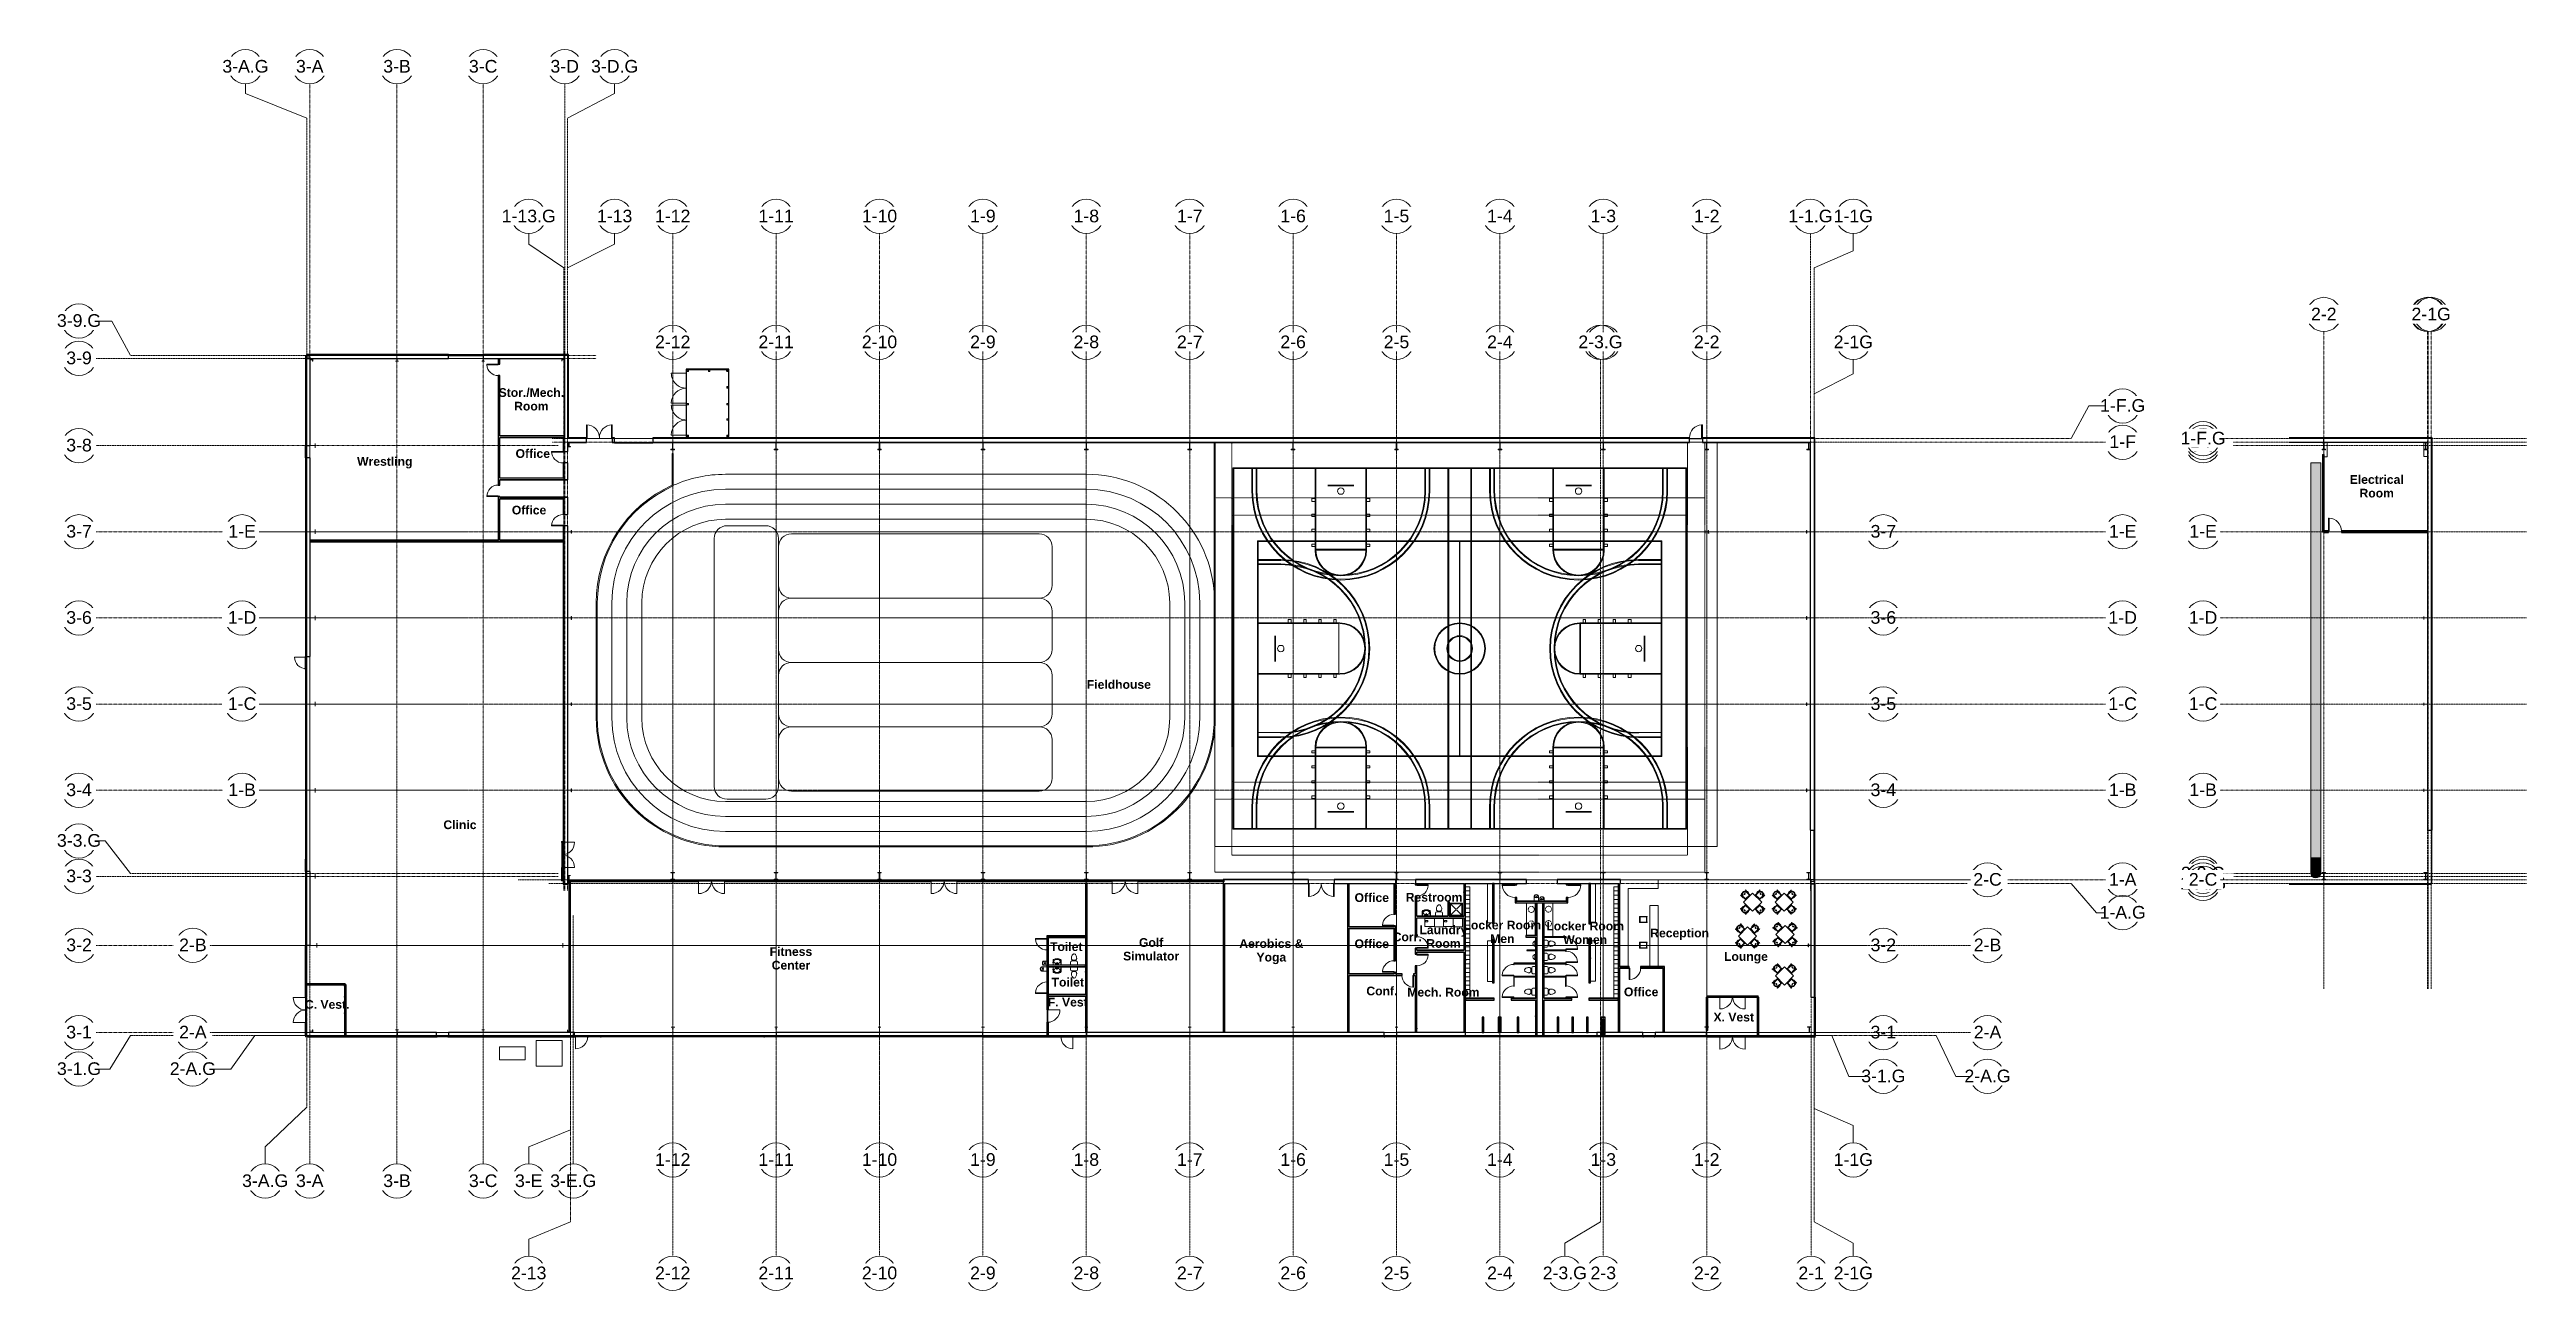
# Model space of a CAD drawing. Header units: inches. Extents: x 21341 to 28276, y -23509 to -20035.
import ezdxf

# ---------------------------------------------------------------- set-up
doc = ezdxf.new("R2010")
doc.units = ezdxf.units.IN
doc.header["$MEASUREMENT"] = 0
for name, pattern in [('Dash 1_16_', [0.125, 0.0625, -0.0625]), ('Dash dot dot', [0.8125, 0.25, -0.1875, 0, -0.1875, 0, -0.1875]), ('Grid Line 1_2_', [0.875, 0.5, -0.125, 0.125, -0.125])]:
    doc.linetypes.add(name, pattern=pattern)
for name, color, linetype, lineweight in [('A-DOOR', 31, 'Continuous', 9), ('A-DOOR-GLAZ', 31, 'Continuous', 15), ('A-FLOR', 192, 'Continuous', 9), ('A-FLOR-CLRS', 90, 'Dash 1_16_', 9), ('A-FLOR-HRAL', 11, 'Continuous', 9), ('A-FLOR-OTLN', 90, 'Continuous', 9), ('A-GLAZ-CURT', 52, 'Continuous', 9), ('A-GLAZ-CWMG', 51, 'Continuous', 9), ('A-WALL', 113, 'Continuous', 9), ('A-WALL-PATT', 111, 'Continuous', 25), ('C-BLDG-PADS', 91, 'Continuous', 9), ('C-TOPO', 7, 'Continuous', 9), ('E-ELEC-EQPM', 71, 'Continuous', 9), ('I-FURN', 30, 'Continuous', 9), ('I-WALL', 2, 'Continuous', 9), ('L-SITE-WALL', 31, 'Continuous', 9), ('M-AREA-IDEN', 171, 'Continuous', 9), ('M-HVAC-DUCT', 70, 'Continuous', 9), ('P-SANR-FIXT', 6, 'Continuous', 9), ('Q-CASE', 31, 'Continuous', 9), ('Q-SPCQ', 91, 'Continuous', 9), ('S-BEAM', 12, 'Continuous', 9), ('S-COLS', 52, 'Continuous', 9), ('S-GRID', 1, 'Continuous', 9), ('S-GRID-IDEN', 1, 'Continuous', 9)]:
    doc.layers.add(name, color=color, linetype=linetype, lineweight=lineweight)
doc.styles.add('Arial', font='arial.ttf', dxfattribs={"height": 35.407186})
doc.styles.add('Arial_B', font='arialbd.ttf', dxfattribs={"height": 24.354149})
pattern_1 = [(0, (0, 0), (61.44, 15.36), [2.534, -43.546, 2.534, -43.546, -245.76]), (0, (0, 0), (61.44, 15.36), [-92.16, 2.534, -89.626, 2.534, -43.546, -107.52]), (0, (0, 0), (61.44, 15.36), [-230.4, 2.534, -28.186, 2.534, -74.266]), (120, (23.04, 7.68), (-44.02215, 45.528601), [2.534, -43.546, 2.534, -43.546, -245.76]), (120, (23.04, 7.68), (-44.02215, 45.528601), [-92.16, 2.534, -89.626, 2.534, -43.546, -107.52]), (120, (23.04, 7.68), (-44.02215, 45.528601), [-230.4, 2.534, -28.186, 2.534, -74.266]), (240, (30.72, 38.4), (-17.41785, -60.888601), [2.534, -43.546, 2.534, -43.546, -245.76]), (240, (30.72, 38.4), (-17.41785, -60.888601), [-92.16, 2.534, -89.626, 2.534, -43.546, -107.52]), (240, (30.72, 38.4), (-17.41785, -60.888601), [-230.4, 2.534, -28.186, 2.534, -74.266])]
pattern_2 = [(45, (0, 0), (-19.00703, 19.00703), []), (45, (0, 28.8), (-19.00703, 19.00703), [])]
pattern_3 = [(0, (0, 0), (0, 24), []), (90, (0, 0), (-24, 1e-15), [])]
pattern_4 = [(225, (25691.39, -22360.053), (19.00703, -19.00703), []), (225, (25691.39, -22388.853), (19.00703, -19.00703), [])]
pattern_5 = [(225, (25401.89, -22360.053), (19.00703, -19.00703), []), (225, (25401.89, -22388.853), (19.00703, -19.00703), [])]
pattern_6 = [(225, (25112.39, -22360.053), (19.00703, -19.00703), []), (225, (25112.39, -22388.853), (19.00703, -19.00703), [])]
pattern_7 = [(225, (24822.89, -22360.053), (19.00703, -19.00703), []), (225, (24822.89, -22388.853), (19.00703, -19.00703), [])]
pattern_8 = [(225, (24533.39, -22360.053), (19.00703, -19.00703), []), (225, (24533.39, -22388.853), (19.00703, -19.00703), [])]
pattern_9 = [(225, (24243.89, -22360.053), (19.00703, -19.00703), []), (225, (24243.89, -22388.853), (19.00703, -19.00703), [])]
pattern_10 = [(225, (23954.39, -22360.053), (19.00703, -19.00703), []), (225, (23954.39, -22388.853), (19.00703, -19.00703), [])]
pattern_11 = [(225, (23664.89, -22360.053), (19.00703, -19.00703), []), (225, (23664.89, -22388.853), (19.00703, -19.00703), [])]
pattern_12 = [(225, (23375.39, -22360.053), (19.00703, -19.00703), []), (225, (23375.39, -22388.853), (19.00703, -19.00703), [])]
pattern_13 = [(225, (23085.89, -22360.053), (19.00703, -19.00703), []), (225, (23085.89, -22388.853), (19.00703, -19.00703), [])]
pattern_14 = [(225, (26266.39, -22360.053), (19.00703, -19.00703), []), (225, (26266.39, -22388.853), (19.00703, -19.00703), [])]
pattern_15 = [(225, (25980.89, -22360.053), (19.00703, -19.00703), []), (225, (25980.89, -22388.853), (19.00703, -19.00703), [])]
pattern_16 = [(45, (1727.88, 0), (-19.00703, 19.00703), []), (45, (1727.88, 28.8), (-19.00703, 19.00703), [])]
pattern_17 = [(0, (1727.88, 0), (61.44, 15.36), [2.534, -43.546, 2.534, -43.546, -245.76]), (0, (1727.88, 0), (61.44, 15.36), [-92.16, 2.534, -89.626, 2.534, -43.546, -107.52]), (0, (1727.88, 0), (61.44, 15.36), [-230.4, 2.534, -28.186, 2.534, -74.266]), (120, (1750.92, 7.68), (-44.02215, 45.528601), [2.534, -43.546, 2.534, -43.546, -245.76]), (120, (1750.92, 7.68), (-44.02215, 45.528601), [-92.16, 2.534, -89.626, 2.534, -43.546, -107.52]), (120, (1750.92, 7.68), (-44.02215, 45.528601), [-230.4, 2.534, -28.186, 2.534, -74.266]), (240, (1758.6, 38.4), (-17.41785, -60.888601), [2.534, -43.546, 2.534, -43.546, -245.76]), (240, (1758.6, 38.4), (-17.41785, -60.888601), [-92.16, 2.534, -89.626, 2.534, -43.546, -107.52]), (240, (1758.6, 38.4), (-17.41785, -60.888601), [-230.4, 2.534, -28.186, 2.534, -74.266])]
pattern_18 = [(0, (1727.88, 0), (0, 24), []), (90, (1727.88, 0), (-24, 1e-15), [])]
pattern_19 = [(225, (27994.27, -22360.053), (19.00703, -19.00703), []), (225, (27994.27, -22388.853), (19.00703, -19.00703), [])]
pattern_20 = [(225, (27708.77, -22360.053), (19.00703, -19.00703), []), (225, (27708.77, -22388.853), (19.00703, -19.00703), [])]

msp = doc.modelspace()

# ---------------------------------------------------------------- texts
at = {"layer": 'M-AREA-IDEN', "attachment_point": 2, "line_spacing_factor": 0.938532, "style": 'Arial_B'}
for s, insert, char_height, width in [('Stor./Mech.\\PRoom', (22690.1, -20983), 24.354, 212.544), ('Wrestling', (22279.7, -21175.9), 24.35, 179.712), ('Office', (22694.1, -21153.8), 24.35, 112.032), ('Electrical\\PRoom', (27856.9, -21226.5), 24.35, 175.104), ('Office', (22683.7, -21312.1), 24.35, 112.032), ('Fieldhouse', (24335.1, -21800.4), 24.35, 208.512), ('Clinic', (22490.2, -22193.2), 24.35, 107.424), ('Office', (25043.2, -22397.1), 24.35, 112.032), ('Restroom', (25217.6, -22396.1), 24.35, 184.32), ('Toilet', (24187.8, -22534.5), 24.35, 105.408), ('Golf\\PSimulator', (24425.4, -22522.8), 24.35, 182.016), ('Aerobics &\\PYoga', (24762, -22525.8), 24.35, 207.36), ('Office', (25043.2, -22526.3), 24.35, 112.032), ('Corr.', (25142.4, -22507.1), 24.35, 94.176), ('Laundry\\PRoom', (25243.8, -22487.4), 24.35, 155.52), ('Locker Room\\PMen', (25408.7, -22474), 24.354, 252.288), ('Locker Room\\PWomen', (25640.7, -22476.7), 24.354, 252.288), ('Reception', (25905.1, -22496.3), 24.35, 190.944), ('Fitness\\PCenter', (23416.9, -22548.2), 24.35, 138.24), ('Lounge', (26090.9, -22562), 24.35, 142.848), ('Toilet', (24192, -22633.9), 24.35, 105.408), ('Conf.', (25071.5, -22658.5), 24.35, 101.088), ('Mech. Room', (25243.8, -22661.9), 24.35, 234.72), ('Office', (25797.4, -22661.1), 24.35, 112.032), ('C. Vest.', (22118.5, -22696.2), 24.35, 144.576), ('F. Vest', (24192, -22689.8), 24.35, 129.312), ('X. Vest', (26056.7, -22731.7), 24.35, 131.328)]:
    msp.add_mtext(s, dxfattribs=dict(at, insert=insert, char_height=char_height, width=width))

# ---------------------------------------------------------------- blocks, each defined once
blk = doc.blocks.new('Toilet-Domestic-3D - Toilet-Domestic-3D-3240-First Floor Plan')
at = {"layer": 'P-SANR-FIXT', "color": 7}
for p, q in [((-10, 11.7), (-10, 19.5)), ((-7.4, 1), (-7.5, 0)), ((-7.5, 0), (-7.3, -2)), ((-7.2, 2), (-7.4, 1)), ((-7, 3), (-7.2, 2)), ((-6.4, 4), (-7, 3)), ((-5.2, 5), (-6.4, 4)), ((6.2, 8), (-6.3, 8)), ((-4.9, 8), (-5.2, 5)), ((-3.8, 5.5), (-5.2, 5)), ((-1, 6), (-3.8, 5.5)), ((1, 6), (-1, 6)), ((3.8, 5.5), (1, 6)), ((5.2, 5), (3.8, 5.5)), ((4.9, 8), (5.2, 5)), ((6.4, 4), (5.2, 5)), ((7, 3), (6.4, 4)), ((7.2, 2), (7, 3)), ((7.4, 1), (7.2, 2)), ((7.3, -2), (7.5, 0)), ((7.5, 0), (7.4, 1)), ((10, 19.5), (10, 11.7)), ((-7.3, -2), (-6.8, -4)), ((-6.8, -4), (-6.1, -6)), ((-6.1, -6), (-5.1, -8)), ((-5.1, -8), (-3.7, -10)), ((-3.7, -10), (-2.7, -11)), ((-2.7, -11), (-1.9, -11.5)), ((-1.9, -11.5), (-0.5, -12)), ((-0.5, -12), (0.5, -12)), ((0.5, -12), (1.9, -11.5)), ((1.9, -11.5), (2.7, -11)), ((2.7, -11), (3.7, -10)), ((3.7, -10), (5.1, -8)), ((5.1, -8), (6.1, -6)), ((6.1, -6), (6.8, -4)), ((6.8, -4), (7.3, -2))]:
    blk.add_line(p, q, dxfattribs=at)
for centre, start, end in [((-6.3, 11.7), 180, 270), ((6.2, 11.7), 270, 360)]:
    blk.add_arc(centre, 3.73, start, end, dxfattribs=at)
blk = doc.blocks.new('Sink-Bathroom-Kohler-Pinoir-2035-8 - Vitreous_China-0-White-3242-First Floor Plan')
at = {"layer": 'P-SANR-FIXT', "color": 7}
for p, q in [((24150.8, -22603), (24150.8, -22603.5)), ((24151.1, -22603.5), (24151.1, -22603)), ((24151.5, -22603), (24151.5, -22603.5)), ((24151.5, -22603.3), (24162, -22603.3)), ((24162, -22603.5), (24151.5, -22603.5)), ((24162, -22603.3), (24172.4, -22603.3)), ((24172.4, -22603.5), (24162, -22603.5)), ((24172.4, -22603.5), (24172.4, -22603)), ((24172.8, -22603), (24172.8, -22603.5)), ((24173.1, -22603.5), (24173.1, -22603))]:
    blk.add_line(p, q, dxfattribs=at)
for centre, radius, start, end in [((24257.2, -22610.5), 106.6, 176.2165, 183.78169), ((24257.2, -22610.5), 106.3, 176.21195, 183.78649), ((24257.2, -22610.5), 105.9, 176.20455, 183.79545), ((24162, -22619.6), 12.8, 53.57252, 126.42748), ((24162, -22619.6), 12.2, 53.65076, 126.34924), ((24158, -22605.3), 0.692, 0, 180), ((24158, -22605.3), 0.692, 180, 0), ((24162, -22609.4), 0.934, 0, 180), ((24162, -22605.3), 0.69, 0, 180), ((24162, -22605.3), 0.69, 180, 0), ((24166, -22605.3), 0.69, 0, 180), ((24166, -22605.3), 0.69, 180, 0), ((24066.7, -22610.5), 105.9, 356.20455, 3.79545), ((24066.7, -22610.5), 106.3, 356.21461, 3.78805), ((24066.7, -22610.5), 106.6, 356.21998, 3.7835), ((24152.4, -22617.6), 1.54, 179.96548, 246.03955), ((24152.4, -22617.6), 1.29, 179.60353, 246.01235), ((24152.4, -22617.6), 0.875, 178.70728, 245.94466), ((24162, -22595.7), 25.4, 246.32584, 293.66977), ((24162, -22595.7), 25.2, 246.32735, 293.66977), ((24162, -22595.7), 24.7, 246.33023, 293.66977), ((24157.4, -22613), 4.9, 129.36336, 236.44856), ((24157.4, -22613), 4.26, 129.57747, 236.64415), ((24162, -22607.3), 12.2, 233.76827, 306.23173), ((24162, -22607.3), 11.6, 233.69309, 306.30691), ((24162, -22609.4), 0.934, 180, 0), ((24166.5, -22613), 4.26, 303.35585, 50.42253), ((24166.5, -22613), 4.9, 303.55144, 50.63664), ((24171.5, -22617.6), 0.862, 293.66977, 1.92173), ((24171.5, -22617.6), 1.28, 293.66977, 0.90352), ((24171.5, -22617.6), 1.53, 293.66977, 0.49426)]:
    blk.add_arc(centre, radius, start, end, dxfattribs=at)
blk = doc.blocks.new('Drinking_Fountain-Haws_Corporation-Wall_Mounted_1119 - 1119-11062-First Floor Plan')
at = {"layer": 'P-SANR-FIXT', "color": 7}
for p, q in [((43.1, 4.7), (11.1, 4.7)), ((11.1, 4.7), (11.1, 4.2)), ((13.1, 19.5), (13.1, 4.7)), ((25.1, 4.7), (25.1, 19.5)), ((29.1, 13.7), (29.1, 4.7)), ((41.1, 4.7), (41.1, 13.7)), ((43.1, 4.2), (43.1, 4.7))]:
    blk.add_line(p, q, dxfattribs=at)
for centre, radius in [((19.1, 16.7), 1.13), ((22.9, 20.5), 0.625), ((35.1, 10.9), 1.13), ((38.9, 14.8), 0.625)]:
    blk.add_circle(centre, radius, dxfattribs=at)
for centre, radius, start, end in [((16.1, 19.5), 3, 97.57756, 180), ((19.1, -3.1), 25.8, 82.42244, 97.57756), ((22.1, 19.5), 3, 360, 82.42244), ((32.1, 13.7), 3, 97.57756, 180), ((35.1, -8.8), 25.7, 82.42244, 97.57756), ((38.1, 13.7), 3, 360, 82.42244)]:
    blk.add_arc(centre, radius, start, end, dxfattribs=at)
for centre, ratio in [((19.1, 17.8), 0.786373), ((35.1, 12.1), 0.786365)]:
    blk.add_ellipse(centre, major_axis=(-5.25, 0), ratio=ratio, dxfattribs=at)
blk = doc.blocks.new('Locker-Double Stacked - 12_ x 12_-3246-First Floor Plan')
at = {"layer": 'I-FURN', "color": 7}
for p, q in [((-6, -6), (-6, 6)), ((-6, 6), (6, 6)), ((6, 6), (6, -6)), ((6, -6), (-6, -6))]:
    blk.add_line(p, q, dxfattribs=at)
blk = doc.blocks.new('Furniture 5 - Furniture 1-2367-First Floor Plan')
at = {"layer": 'I-FURN', "color": 7}
for p, q in [((25654, -22499.5), (25640.6, -22499.5)), ((25654, -22611.9), (25654, -22499.5)), ((25640.6, -22611.9), (25654, -22611.9))]:
    blk.add_line(p, q, dxfattribs=at)
blk = doc.blocks.new('Toilet-Domestic-3D - Toilet-Domestic-3D-V41-First Floor Plan')
at = {"layer": 'P-SANR-FIXT', "color": 7}
for p, q in [((-10, 11.7), (-10, 18.9)), ((-7.4, 1), (-7.5, 0)), ((-7.5, 0), (-7.3, -2)), ((-7.2, 2), (-7.4, 1)), ((-7, 3), (-7.2, 2)), ((-6.4, 4), (-7, 3)), ((-5.2, 5), (-6.4, 4)), ((6.2, 8), (-6.3, 8)), ((-4.9, 8), (-5.2, 5)), ((-3.8, 5.5), (-5.2, 5)), ((-1, 6), (-3.8, 5.5)), ((1, 6), (-1, 6)), ((3.8, 5.5), (1, 6)), ((5.2, 5), (3.8, 5.5)), ((4.9, 8), (5.2, 5)), ((6.4, 4), (5.2, 5)), ((7, 3), (6.4, 4)), ((7.2, 2), (7, 3)), ((7.4, 1), (7.2, 2)), ((7.3, -2), (7.5, 0)), ((7.5, 0), (7.4, 1)), ((10, 18.9), (10, 11.7)), ((-7.3, -2), (-6.8, -4)), ((-6.8, -4), (-6.1, -6)), ((-6.1, -6), (-5.1, -8)), ((-5.1, -8), (-3.7, -10)), ((-3.7, -10), (-2.7, -11)), ((-2.7, -11), (-1.9, -11.5)), ((-1.9, -11.5), (-0.5, -12)), ((-0.5, -12), (0.5, -12)), ((0.5, -12), (1.9, -11.5)), ((1.9, -11.5), (2.7, -11)), ((2.7, -11), (3.7, -10)), ((3.7, -10), (5.1, -8)), ((5.1, -8), (6.1, -6)), ((6.1, -6), (6.8, -4)), ((6.8, -4), (7.3, -2))]:
    blk.add_line(p, q, dxfattribs=at)
for centre, start, end in [((-6.3, 11.7), 180, 270), ((6.2, 11.7), 270, 360)]:
    blk.add_arc(centre, 3.73, start, end, dxfattribs=at)
blk = doc.blocks.new('Single-Flush - 32_ x 84_-11063-First Floor Plan')
at = {"layer": 'A-DOOR', "color": 10, "lineweight": 13}
for p, q in [((14, 0.5), (14, 32.5)), ((16, 32.5), (14, 32.5)), ((16, 0.5), (14, 0.5)), ((16, 0.5), (16, 32.5))]:
    blk.add_line(p, q, dxfattribs=at)
at = {"layer": 'A-DOOR', "color": 7}
blk.add_arc((16, 0.5), 32.1, 93.57587, 180, dxfattribs=at)
blk = doc.blocks.new('Furniture 6 - Furniture 1-2394-First Floor Plan')
at = {"layer": 'I-FURN', "color": 7}
for p, q in [((25654, -22606.2), (25654, -22496.2)), ((25640.6, -22606.2), (25654, -22606.2))]:
    blk.add_line(p, q, dxfattribs=at)
blk = doc.blocks.new('Vanity Counter Top w 2 Round Sink Holes - 72_-11064-First Floor Plan')
at = {"layer": 'Q-CASE', "color": 10, "lineweight": 13}
for p, q in [((-52.3, -0.8), (42.8, -0.8)), ((-52.3, -25), (42.8, -25))]:
    blk.add_line(p, q, dxfattribs=at)
at = {"layer": 'Q-CASE', "color": 9, "linetype": 'Dash dot dot'}
for centre, start, end in [((-15, -12.6), 360, 180), ((-15, -12.6), 180, 0), ((25.4, -12.6), 360, 180), ((25.4, -12.6), 180, 0)]:
    blk.add_arc(centre, 8.43, start, end, dxfattribs=at)
blk = doc.blocks.new('Furniture 7 - Furniture 1-2413-First Floor Plan')
at = {"layer": 'I-FURN', "color": 7}
for p, q in [((25350.6, -22499.5), (25350.6, -22612.9)), ((25364.6, -22499.5), (25350.6, -22499.5)), ((25350.6, -22612.9), (25364.6, -22612.9))]:
    blk.add_line(p, q, dxfattribs=at)
blk = doc.blocks.new('Toilet-Domestic-3D - Toilet-Domestic-3D-11065-First Floor Plan')
at = {"layer": 'P-SANR-FIXT', "color": 7}
for p, q in [((-7.5, 0), (-7.3, 2)), ((-7.3, 2), (-6.8, 4)), ((-6.8, 4), (-6.1, 6)), ((-6.1, 6), (-5.1, 8)), ((-5.1, 8), (-3.7, 10)), ((-3.7, 10), (-2.7, 11)), ((-2.7, 11), (-1.9, 11.5)), ((-1.9, 11.5), (-0.5, 12)), ((-0.5, 12), (0.5, 12)), ((0.5, 12), (1.9, 11.5)), ((1.9, 11.5), (2.7, 11)), ((2.7, 11), (3.7, 10)), ((3.7, 10), (5.1, 8)), ((5.1, 8), (6.1, 6)), ((6.1, 6), (6.8, 4)), ((6.8, 4), (7.3, 2)), ((7.3, 2), (7.5, 0)), ((-10, -11.7), (-10, -18.6)), ((-7.4, -1), (-7.5, 0)), ((-7.2, -2), (-7.4, -1)), ((-7, -3), (-7.2, -2)), ((-6.4, -4), (-7, -3)), ((-5.2, -5), (-6.4, -4)), ((6.2, -8), (-6.3, -8)), ((-3.8, -5.5), (-5.2, -5)), ((-4.9, -8), (-5.2, -5)), ((-1, -6), (-3.8, -5.5)), ((1, -6), (-1, -6)), ((3.8, -5.5), (1, -6)), ((5.2, -5), (3.8, -5.5)), ((4.9, -8), (5.2, -5)), ((6.4, -4), (5.2, -5)), ((7, -3), (6.4, -4)), ((7.2, -2), (7, -3)), ((7.4, -1), (7.2, -2)), ((7.5, 0), (7.4, -1)), ((10, -18.6), (10, -11.7))]:
    blk.add_line(p, q, dxfattribs=at)
for centre, start, end in [((-6.3, -11.7), 90, 180), ((6.2, -11.7), 0, 90)]:
    blk.add_arc(centre, 3.73, start, end, dxfattribs=at)
blk = doc.blocks.new('Single-Flush - 32_ x 84_-11066-First Floor Plan')
at = {"layer": 'A-DOOR', "color": 10, "lineweight": 13}
for p, q in [((14, -0.5), (14, -32.5)), ((16, -0.5), (14, -0.5)), ((16, -32.5), (14, -32.5)), ((16, -0.5), (16, -32.5))]:
    blk.add_line(p, q, dxfattribs=at)
at = {"layer": 'A-DOOR', "color": 7}
blk.add_arc((16, -0.5), 32.1, 180, 266.42413, dxfattribs=at)
blk = doc.blocks.new('Furniture 8 - Furniture 1-2437-First Floor Plan')
at = {"layer": 'I-FURN', "color": 7}
for p, q in [((25350.6, -22496.2), (25350.6, -22606.2)), ((25350.6, -22606.2), (25364.6, -22606.2))]:
    blk.add_line(p, q, dxfattribs=at)
blk = doc.blocks.new('Vanity Counter Top w 2 Round Sink Holes - 72_-11067-First Floor Plan')
at = {"layer": 'Q-CASE', "color": 10, "lineweight": 13}
for p, q in [((-52.3, 25), (39, 25)), ((-52.3, 0.8), (39, 0.8))]:
    blk.add_line(p, q, dxfattribs=at)
at = {"layer": 'Q-CASE', "color": 9, "linetype": 'Dash dot dot'}
for centre, start, end in [((-19.8, 11.6), 360, 180), ((-19.8, 11.6), 180, 0), ((21, 11.6), 360, 180), ((21, 11.6), 180, 0)]:
    blk.add_arc(centre, 8.5, start, end, dxfattribs=at)
blk = doc.blocks.new('Urinal-Wall-3D - Urinal-Wall-3D-11068-First Floor Plan')
at = {"layer": 'P-SANR-FIXT', "color": 7}
for p, q in [((-11.3, 2.4), (-11.3, 6.4)), ((-11.3, 6.4), (-10.3, 6.4)), ((-10.3, 6.4), (-10.3, 2.4)), ((1.7, 4.2), (-10.3, 4.2)), ((-10.3, 4.2), (-10.3, 2.4)), ((2.7, 6.4), (1.7, 6.4)), ((1.7, 6.4), (1.7, 2.4)), ((1.7, 2.4), (1.7, 4.2)), ((2.7, 2.4), (2.7, 6.4))]:
    blk.add_line(p, q, dxfattribs=at)
blk.add_arc((-4.3, 2.8), 7, 31.00272, 148.99728, dxfattribs=at)
blk = doc.blocks.new('Drinking_Fountain-Haws_Corporation-Wall_Mounted_1119 - 1119-11069-First Floor Plan')
at = {"layer": 'P-SANR-FIXT', "color": 7}
for p, q in [((43.1, 4.7), (11.1, 4.7)), ((11.1, 4.7), (11.1, 4.2)), ((13.1, 19.5), (13.1, 4.7)), ((25.1, 4.7), (25.1, 19.5)), ((29.1, 13.7), (29.1, 4.7)), ((41.1, 4.7), (41.1, 13.7)), ((43.1, 4.2), (43.1, 4.7))]:
    blk.add_line(p, q, dxfattribs=at)
for centre, radius in [((19.1, 16.7), 1.13), ((22.9, 20.5), 0.625), ((35.1, 10.9), 1.13), ((38.9, 14.8), 0.625)]:
    blk.add_circle(centre, radius, dxfattribs=at)
for centre, radius, start, end in [((16.1, 19.5), 3, 97.57756, 180), ((19.1, -3.1), 25.8, 82.42244, 97.57756), ((22.1, 19.5), 3, 360, 82.42244), ((32.1, 13.7), 3, 97.57756, 180), ((35.1, -8.8), 25.7, 82.42244, 97.57756), ((38.1, 13.7), 3, 360, 82.42244)]:
    blk.add_arc(centre, radius, start, end, dxfattribs=at)
for centre, ratio in [((19.1, 17.8), 0.786373), ((35.1, 12.1), 0.786365)]:
    blk.add_ellipse(centre, major_axis=(-5.25, 0), ratio=ratio, dxfattribs=at)
blk = doc.blocks.new('Locker-Double Stacked - 12_ x 12_-11070-First Floor Plan')
at = {"layer": 'I-FURN', "color": 7}
for p, q in [((6, 6), (-6, 6)), ((-6, 6), (-6, -6)), ((6, -6), (6, 6)), ((-6, -6), (6, -6))]:
    blk.add_line(p, q, dxfattribs=at)
blk = doc.blocks.new('Toilet-Domestic-3D - Toilet-Domestic-3D-V42-First Floor Plan')
at = {"layer": 'P-SANR-FIXT', "color": 7}
for p, q in [((-7.5, 0), (-7.3, 2)), ((-7.3, 2), (-6.8, 4)), ((-6.8, 4), (-6.1, 6)), ((-6.1, 6), (-5.1, 8)), ((-5.1, 8), (-3.7, 10)), ((-3.7, 10), (-2.7, 11)), ((-2.7, 11), (-1.9, 11.5)), ((-1.9, 11.5), (-0.5, 12)), ((-0.5, 12), (0.5, 12)), ((0.5, 12), (1.9, 11.5)), ((1.9, 11.5), (2.7, 11)), ((2.7, 11), (3.7, 10)), ((3.7, 10), (5.1, 8)), ((5.1, 8), (6.1, 6)), ((6.1, 6), (6.8, 4)), ((6.8, 4), (7.3, 2)), ((7.3, 2), (7.5, 0)), ((-10, -11.7), (-10, -19.5)), ((-7.4, -1), (-7.5, 0)), ((-7.2, -2), (-7.4, -1)), ((-7, -3), (-7.2, -2)), ((-6.4, -4), (-7, -3)), ((-5.2, -5), (-6.4, -4)), ((6.2, -8), (-6.3, -8)), ((-3.8, -5.5), (-5.2, -5)), ((-4.9, -8), (-5.2, -5)), ((-1, -6), (-3.8, -5.5)), ((1, -6), (-1, -6)), ((3.8, -5.5), (1, -6)), ((5.2, -5), (3.8, -5.5)), ((4.9, -8), (5.2, -5)), ((6.4, -4), (5.2, -5)), ((7, -3), (6.4, -4)), ((7.2, -2), (7, -3)), ((7.4, -1), (7.2, -2)), ((7.5, 0), (7.4, -1)), ((10, -19.5), (10, -11.7))]:
    blk.add_line(p, q, dxfattribs=at)
for centre, start, end in [((-6.3, -11.7), 90, 180), ((6.2, -11.7), 0, 90)]:
    blk.add_arc(centre, 3.73, start, end, dxfattribs=at)
blk = doc.blocks.new('Sink-Bathroom-Kohler-Pinoir-2035-8 - Vitreous_China-0-White-11071-First Floor Plan')
at = {"layer": 'P-SANR-FIXT', "color": 7}
for p, q in [((24150.8, -22598.2), (24150.8, -22597.7)), ((24151.1, -22597.7), (24151.1, -22598.2)), ((24151.5, -22598.2), (24151.5, -22597.7)), ((24162, -22597.7), (24151.5, -22597.7)), ((24151.5, -22597.9), (24162, -22597.9)), ((24172.4, -22597.7), (24162, -22597.7)), ((24162, -22597.9), (24172.4, -22597.9)), ((24172.4, -22597.7), (24172.4, -22598.2)), ((24172.8, -22598.2), (24172.8, -22597.7)), ((24173.1, -22597.7), (24173.1, -22598.2))]:
    blk.add_line(p, q, dxfattribs=at)
for centre, radius, start, end in [((24257.2, -22590.7), 106.6, 176.21831, 183.7835), ((24152.4, -22583.7), 1.54, 113.96045, 180.03452), ((24257.2, -22590.7), 106.3, 176.21351, 183.78805), ((24152.4, -22583.7), 1.29, 113.98765, 180.39647), ((24257.2, -22590.7), 105.9, 176.20455, 183.79545), ((24152.4, -22583.7), 0.875, 114.05534, 181.29272), ((24162, -22605.5), 25.4, 66.33023, 113.67416), ((24162, -22605.5), 25.2, 66.33023, 113.67265), ((24162, -22605.5), 24.7, 66.33023, 113.66977), ((24157.4, -22588.2), 4.9, 123.55144, 230.63664), ((24157.4, -22588.2), 4.26, 123.35585, 230.42253), ((24162, -22581.7), 12.8, 233.57252, 306.42748), ((24162, -22594), 12.2, 53.76827, 126.23173), ((24162, -22581.7), 12.2, 233.65076, 306.34924), ((24162, -22594), 11.6, 53.69309, 126.30691), ((24158, -22595.9), 0.692, 0, 180), ((24158, -22595.9), 0.692, 180, 0), ((24162, -22591.9), 0.934, 0, 180), ((24162, -22591.9), 0.934, 180, 0), ((24162, -22595.9), 0.69, 0, 180), ((24162, -22595.9), 0.69, 180, 0), ((24166, -22595.9), 0.69, 0, 180), ((24166, -22595.9), 0.69, 180, 0), ((24166.5, -22588.2), 4.26, 309.57747, 56.64415), ((24166.5, -22588.2), 4.9, 309.36336, 56.44856), ((24171.5, -22583.7), 0.862, 358.07827, 66.33023), ((24171.5, -22583.7), 1.28, 359.09648, 66.33023), ((24171.5, -22583.7), 1.53, 359.50574, 66.33023), ((24066.7, -22590.7), 105.9, 356.20455, 3.79545), ((24066.7, -22590.7), 106.3, 356.21195, 3.78539), ((24066.7, -22590.7), 106.6, 356.2165, 3.78002)]:
    blk.add_arc(centre, radius, start, end, dxfattribs=at)
blk = doc.blocks.new('Locker Rooms and Restrooms_0005_rvt-1-First Floor Plan')
at = {"layer": 'A-WALL-PATT', "lineweight": 9}
h = blk.add_hatch(dxfattribs=at)
h.set_pattern_fill('FP_13', style=0, pattern_type=2)
h.set_pattern_definition(pattern_1)
h.paths.add_polyline_path([(25381, -22482.6), (25381.6, -22482.6), (25381.6, -22370.2), (25381, -22370.2), (25381, -22414.3)], flags=0)
h = blk.add_hatch(dxfattribs=at)
h.set_pattern_fill('FP_13', style=0, pattern_type=2)
h.set_pattern_definition(pattern_1)
h.paths.add_polyline_path([(25385.8, -22482.6), (25385.8, -22370.2), (25381.6, -22370.2), (25381.6, -22370.8), (25385.1, -22370.8), (25385.1, -22481.9), (25381.6, -22481.9), (25381.6, -22482.6), (25385.1, -22482.6)], flags=0)
h = blk.add_hatch(dxfattribs=at)
h.set_pattern_fill('FP_13', style=0, pattern_type=2)
h.set_pattern_definition(pattern_1)
h.paths.add_polyline_path([(25651.9, -22482.6), (25655.4, -22482.6), (25655.4, -22481.9), (25651.9, -22481.9), (25651.9, -22370.8), (25655.4, -22370.8), (25655.4, -22370.2), (25651.3, -22370.2), (25651.3, -22482.6)], flags=0)
h = blk.add_hatch(dxfattribs=at)
h.set_pattern_fill('FP_13', style=0, pattern_type=2)
h.set_pattern_definition(pattern_1)
h.paths.add_polyline_path([(25501.5, -22796.8), (25505.6, -22796.8), (25505.6, -22796.2), (25502.1, -22796.2), (25502.1, -22695.4), (25501.5, -22695.4), (25501.5, -22724.1)], flags=0)
h.paths.add_polyline_path([(25501.5, -22691.9), (25502.1, -22691.9), (25502.1, -22631.3), (25501.5, -22631.3), (25501.5, -22691.3)], flags=0)
h.paths.add_polyline_path([(25501.5, -22630.3), (25502.1, -22630.3), (25502.1, -22594.3), (25501.5, -22594.3), (25501.5, -22607.9)], flags=0)
h.paths.add_polyline_path([(25502.1, -22593.3), (25502.1, -22557.3), (25501.5, -22557.3), (25501.5, -22593.3)], flags=0)
h.paths.add_polyline_path([(25501.5, -22556.3), (25502.1, -22556.3), (25502.1, -22519.7), (25501.5, -22519.7), (25501.5, -22549.8)], flags=0)
h.paths.add_polyline_path([(25501.5, -22516.2), (25502.1, -22516.2), (25502.1, -22424.3), (25501.5, -22424.3), (25501.5, -22515.6)], flags=0)
h = blk.add_hatch(dxfattribs=at)
h.set_pattern_fill('FP_13', style=0, pattern_type=2)
h.set_pattern_definition(pattern_1)
h.paths.add_polyline_path([(25506.3, -22796.8), (25506.3, -22424.3), (25505.6, -22424.3), (25505.6, -22796.8)], flags=0)
h = blk.add_hatch(dxfattribs=at)
h.set_pattern_fill('FP_13', style=0, pattern_type=2)
h.set_pattern_definition(pattern_1)
h.paths.add_polyline_path([(25521.3, -22796.8), (25525.4, -22796.8), (25525.4, -22796.2), (25521.9, -22796.2), (25521.9, -22424.3), (25521.3, -22424.3), (25521.3, -22724.1)], flags=0)
h = blk.add_hatch(dxfattribs=at)
h.set_pattern_fill('FP_13', style=0, pattern_type=2)
h.set_pattern_definition(pattern_1)
h.paths.add_polyline_path([(25526, -22796.8), (25526, -22695.4), (25525.4, -22695.4), (25525.4, -22796.8)], flags=0)
h.paths.add_polyline_path([(25525.4, -22691.9), (25526, -22691.9), (25526, -22631.3), (25525.4, -22631.3), (25525.4, -22685.4)], flags=0)
h.paths.add_polyline_path([(25526, -22630.3), (25526, -22594.3), (25525.4, -22594.3), (25525.4, -22630.3)], flags=0)
h.paths.add_polyline_path([(25526, -22593.3), (25526, -22557.3), (25525.4, -22557.3), (25525.4, -22593.3)], flags=0)
h.paths.add_polyline_path([(25525.4, -22556.3), (25526, -22556.3), (25526, -22520.3), (25525.4, -22520.3), (25525.4, -22549.8)], flags=0)
h.paths.add_polyline_path([(25525.4, -22519.3), (25526, -22519.3), (25526, -22424.3), (25525.4, -22424.3), (25525.4, -22511.1)], flags=0)
h = blk.add_hatch(dxfattribs=at)
h.set_pattern_fill('FP_13', style=0, pattern_type=2)
h.set_pattern_definition(pattern_1)
h.paths.add_polyline_path([(24134.2, -22682.6), (24137.7, -22682.6), (24137.7, -22682), (24134.2, -22682), (24134.2, -22519.2), (24137.7, -22519.2), (24137.7, -22518.6), (24133.6, -22518.6), (24133.6, -22682.6)], flags=0)
h = blk.add_hatch(dxfattribs=at)
h.set_pattern_fill('FP_13', style=0, pattern_type=2)
h.set_pattern_definition(pattern_1)
h.paths.add_polyline_path([(24138.3, -22682.6), (24138.3, -22602.4), (24137.7, -22602.4), (24137.7, -22682.6)], flags=0)
h.paths.add_polyline_path([(24138.3, -22598.9), (24138.3, -22518.6), (24137.7, -22518.6), (24137.7, -22598.9)], flags=0)
h = blk.add_hatch(dxfattribs=at)
h.set_pattern_fill('FP_13', style=0, pattern_type=2)
h.set_pattern_definition(pattern_1)
h.paths.add_polyline_path([(25381, -22647.9), (25381.6, -22647.9), (25381.6, -22526.9), (25381, -22526.9), (25381, -22569.2)], flags=0)
h = blk.add_hatch(dxfattribs=at)
h.set_pattern_fill('FP_13', style=0, pattern_type=2)
h.set_pattern_definition(pattern_1)
h.paths.add_polyline_path([(25651.9, -22647.9), (25655.4, -22647.9), (25655.4, -22647.3), (25651.9, -22647.3), (25651.9, -22527.6), (25655.4, -22527.6), (25655.4, -22526.9), (25651.3, -22526.9), (25651.3, -22647.9)], flags=0)
h = blk.add_hatch(dxfattribs=at)
h.set_pattern_fill('FP_13', style=0, pattern_type=2)
h.set_pattern_definition(pattern_1)
h.paths.add_polyline_path([(25656, -22647.9), (25656, -22526.9), (25655.4, -22526.9), (25655.4, -22647.9)], flags=0)
h = blk.add_hatch(dxfattribs=at)
h.set_pattern_fill('FP_13', style=0, pattern_type=2)
h.set_pattern_definition(pattern_1)
h.paths.add_polyline_path([(24241.5, -22598.9), (24241.5, -22598.2), (24138.3, -22598.2), (24138.3, -22598.9), (24240.9, -22598.9)], flags=0)
h = blk.add_hatch(dxfattribs=at)
h.set_pattern_fill('FP_13', style=0, pattern_type=2)
h.set_pattern_definition(pattern_1)
h.paths.add_polyline_path([(25405.8, -22786.9), (25405.8, -22772.5), (25405.1, -22772.5), (25405.1, -22786.7), (25402.3, -22786.7), (25402.7, -22786.9), (25405.3, -22786.9)], flags=0)
h.paths.add_polyline_path([(25405.4, -22772.1), (25405.8, -22772.1), (25405.8, -22744.3), (25401.6, -22744.3), (25401.6, -22744.9), (25405.1, -22744.9), (25405.1, -22772.1)], flags=0)
h = blk.add_hatch(dxfattribs=at)
h.set_pattern_fill('FP_13', style=0, pattern_type=2)
h.set_pattern_definition(pattern_1)
h.paths.add_polyline_path([(25465.3, -22691.9), (25501.5, -22691.9), (25501.5, -22691.3), (25441.5, -22691.3), (25441.5, -22691.9)], flags=0)
h.paths.add_polyline_path([(25440.5, -22691.9), (25440.5, -22691.3), (25433.8, -22691.3), (25433.8, -22691.9), (25434.4, -22691.9)], flags=0)
h = blk.add_hatch(dxfattribs=at)
h.set_pattern_fill('FP_13', style=0, pattern_type=2)
h.set_pattern_definition(pattern_1)
h.paths.add_polyline_path([(25465.3, -22696.1), (25501.5, -22696.1), (25501.5, -22695.4), (25434.4, -22695.4), (25434.4, -22691.9), (25433.8, -22691.9), (25433.8, -22696.1)], flags=0)
h = blk.add_hatch(dxfattribs=at)
h.set_pattern_fill('FP_13', style=0, pattern_type=2)
h.set_pattern_definition(pattern_1)
h.paths.add_polyline_path([(25450.7, -22787.3), (25454.8, -22787.3), (25454.8, -22744.3), (25450.7, -22744.3), (25450.7, -22744.9), (25454.2, -22744.9), (25454.2, -22786.7), (25450.7, -22786.7)], flags=0)
h = blk.add_hatch(dxfattribs=at)
h.set_pattern_fill('FP_13', style=0, pattern_type=2)
h.set_pattern_definition(pattern_1)
h.paths.add_polyline_path([(25644.3, -22787.3), (25648.4, -22787.3), (25648.4, -22786.7), (25644.9, -22786.7), (25644.9, -22744.9), (25648.4, -22744.9), (25648.4, -22744.3), (25644.3, -22744.3)], flags=0)
h = blk.add_hatch(dxfattribs=at)
h.set_pattern_fill('FP_13', style=0, pattern_type=2)
h.set_pattern_definition(pattern_1)
h.paths.add_polyline_path([(25690, -22792.3), (25690, -22792.3), (25690, -22787.3), (25689.4, -22787.3), (25689.4, -22792.3)], flags=0)
h.paths.add_polyline_path([(25689.5, -22786.9), (25690, -22786.9), (25690, -22772), (25689.4, -22772), (25689.4, -22786.9)], flags=0)
h.paths.add_polyline_path([(25690, -22771.6), (25690, -22748.4), (25689.4, -22748.4), (25689.4, -22771.6), (25689.7, -22771.6)], flags=0)
at = {"layer": 'A-WALL', "color": 7}
for p, q in [((25385.1, -22370.8), (25381.6, -22370.8)), ((25381.6, -22370.8), (25381.6, -22481.9)), ((25385.1, -22370.8), (25385.1, -22481.9)), ((25655.4, -22370.8), (25651.9, -22370.8)), ((25651.9, -22370.8), (25651.9, -22481.9)), ((25655.4, -22370.8), (25655.4, -22481.9)), ((25447.5, -22423.6), (25447.5, -22420.1)), ((25447.5, -22420.1), (25589.5, -22420.1)), ((25447.5, -22423.6), (25502.1, -22423.6)), ((25502.1, -22424.3), (25502.1, -22423.6)), ((25502.1, -22424.3), (25502.1, -22423.6)), ((25502.1, -22424.3), (25502.1, -22516.2)), ((25505.6, -22424.3), (25505.6, -22423.6)), ((25505.6, -22423.6), (25505.6, -22424.3)), ((25505.6, -22423.6), (25521.9, -22423.6)), ((25505.6, -22424.3), (25505.6, -22796.2)), ((25521.9, -22424.3), (25521.9, -22423.6)), ((25521.9, -22424.3), (25521.9, -22423.6)), ((25521.9, -22424.3), (25521.9, -22796.2)), ((25525.4, -22424.3), (25525.4, -22423.6)), ((25525.4, -22423.6), (25525.4, -22424.3)), ((25525.4, -22423.6), (25589.5, -22423.6)), ((25525.4, -22424.3), (25525.4, -22519.3)), ((25589.5, -22420.1), (25589.5, -22423.6)), ((24137.7, -22519.2), (24134.2, -22519.2)), ((24134.2, -22519.2), (24134.2, -22682)), ((24137.7, -22519.2), (24137.7, -22598.9)), ((25381.6, -22481.9), (25385.1, -22481.9)), ((25385.1, -22527.6), (25381.6, -22527.6)), ((25381.6, -22527.6), (25381.6, -22647.3)), ((25385.1, -22527.6), (25385.1, -22647.3)), ((25475.5, -22519.7), (25475.5, -22516.2)), ((25475.5, -22516.2), (25501.5, -22516.2)), ((25475.5, -22519.7), (25501.5, -22519.7)), ((25501.5, -22516.2), (25502.1, -22516.2)), ((25502.1, -22516.2), (25501.5, -22516.2)), ((25502.1, -22519.7), (25501.5, -22519.7)), ((25501.5, -22519.7), (25502.1, -22519.7)), ((25502.1, -22519.7), (25502.1, -22556.3)), ((25525.4, -22519.3), (25525.4, -22520.3)), ((25525.4, -22519.3), (25526, -22519.3)), ((25525.4, -22520.3), (25525.4, -22519.3)), ((25525.4, -22520.3), (25525.4, -22556.3)), ((25525.4, -22520.3), (25526, -22520.3)), ((25651.9, -22481.9), (25655.4, -22481.9)), ((25655.4, -22527.6), (25651.9, -22527.6)), ((25651.9, -22527.6), (25651.9, -22647.3)), ((25655.4, -22527.6), (25655.4, -22647.3)), ((24137.7, -22598.9), (24138.3, -22598.9)), ((24137.7, -22602.4), (24137.7, -22682)), ((24137.7, -22602.4), (24138.3, -22602.4)), ((24138.3, -22598.9), (24240.9, -22598.9)), ((24138.3, -22602.4), (24240.9, -22602.4)), ((24240.9, -22602.4), (24240.9, -22598.9)), ((25501.5, -22556.3), (25502.1, -22556.3)), ((25501.5, -22557.3), (25502.1, -22557.3)), ((25501.5, -22593.3), (25502.1, -22593.3)), ((25501.5, -22594.3), (25502.1, -22594.3)), ((25502.1, -22556.3), (25502.1, -22557.3)), ((25502.1, -22556.3), (25502.1, -22557.3)), ((25502.1, -22557.3), (25502.1, -22593.3)), ((25502.1, -22593.3), (25502.1, -22594.3)), ((25502.1, -22593.3), (25502.1, -22594.3)), ((25502.1, -22594.3), (25502.1, -22630.3)), ((25525.4, -22556.3), (25525.4, -22557.3)), ((25525.4, -22556.3), (25526, -22556.3)), ((25525.4, -22557.3), (25525.4, -22556.3)), ((25525.4, -22557.3), (25525.4, -22593.3)), ((25525.4, -22557.3), (25526, -22557.3)), ((25525.4, -22593.3), (25525.4, -22594.3)), ((25525.4, -22593.3), (25526, -22593.3)), ((25525.4, -22594.3), (25525.4, -22593.3)), ((25525.4, -22594.3), (25525.4, -22630.3)), ((25525.4, -22594.3), (25526, -22594.3)), ((25381.6, -22647.3), (25385.1, -22647.3)), ((25501.5, -22630.3), (25502.1, -22630.3)), ((25501.5, -22631.3), (25502.1, -22631.3)), ((25502.1, -22630.3), (25502.1, -22631.3)), ((25502.1, -22630.3), (25502.1, -22631.3)), ((25502.1, -22631.3), (25502.1, -22691.9)), ((25525.4, -22630.3), (25525.4, -22631.3)), ((25525.4, -22630.3), (25526, -22630.3)), ((25525.4, -22631.3), (25525.4, -22630.3)), ((25525.4, -22631.3), (25525.4, -22691.9)), ((25525.4, -22631.3), (25526, -22631.3)), ((25651.9, -22647.3), (25655.4, -22647.3)), ((24134.2, -22682), (24137.7, -22682)), ((25305.9, -22691.9), (25305.9, -22695.4)), ((25385.1, -22691.9), (25305.9, -22691.9)), ((25385.1, -22695.4), (25305.9, -22695.4)), ((25356.1, -22744.9), (25352.6, -22744.9)), ((25352.6, -22744.9), (25352.6, -22786.7)), ((25356.1, -22744.9), (25356.1, -22786.7)), ((25385.1, -22695.4), (25385.1, -22691.9)), ((25401.4, -22744.9), (25397.9, -22744.9)), ((25397.9, -22744.9), (25397.9, -22772.1)), ((25401.4, -22744.9), (25401.4, -22772.1)), ((25405.1, -22744.9), (25401.6, -22744.9)), ((25401.6, -22744.9), (25401.6, -22772.1)), ((25405.1, -22744.9), (25405.1, -22772.1)), ((25434.4, -22691.9), (25434.4, -22695.4)), ((25440.5, -22691.9), (25434.4, -22691.9)), ((25501.5, -22695.4), (25434.4, -22695.4)), ((25440.5, -22691.3), (25440.5, -22691.9)), ((25441.5, -22691.9), (25440.5, -22691.9)), ((25441.5, -22691.9), (25440.5, -22691.9)), ((25441.5, -22691.3), (25441.5, -22691.9)), ((25501.5, -22691.9), (25441.5, -22691.9)), ((25454.2, -22744.9), (25450.7, -22744.9)), ((25450.7, -22744.9), (25450.7, -22786.7)), ((25454.2, -22744.9), (25454.2, -22786.7)), ((25501.5, -22691.9), (25502.1, -22691.9)), ((25501.5, -22695.4), (25502.1, -22695.4)), ((25502.1, -22695.4), (25502.1, -22796.2)), ((25525.4, -22691.9), (25526, -22691.9)), ((25525.4, -22695.4), (25525.4, -22796.2)), ((25525.4, -22695.4), (25526, -22695.4)), ((25526, -22691.9), (25586, -22691.9)), ((25526, -22695.4), (25602.6, -22695.4)), ((25566.4, -22744.9), (25562.9, -22744.9)), ((25562.9, -22744.9), (25562.9, -22786.7)), ((25566.4, -22744.9), (25566.4, -22786.7)), ((25586, -22691.9), (25586, -22691.3)), ((25587, -22691.9), (25586, -22691.9)), ((25586, -22691.9), (25587, -22691.9)), ((25587, -22691.9), (25587, -22691.3)), ((25587, -22691.9), (25602.6, -22691.9)), ((25602.6, -22695.4), (25602.6, -22691.9)), ((25607.4, -22744.9), (25603.9, -22744.9)), ((25603.9, -22744.9), (25603.9, -22786.7)), ((25607.4, -22744.9), (25607.4, -22786.7)), ((25648.4, -22744.9), (25644.9, -22744.9)), ((25644.9, -22744.9), (25644.9, -22786.7)), ((25648.4, -22744.9), (25648.4, -22786.7)), ((25651.9, -22691.9), (25732.4, -22691.9)), ((25651.9, -22691.9), (25651.9, -22695.4)), ((25651.9, -22695.4), (25732.4, -22695.4)), ((25685.9, -22744.9), (25685.9, -22791.7)), ((25685.9, -22744.9), (25689.4, -22744.9)), ((25689.4, -22744.9), (25690, -22744.9)), ((25690, -22744.9), (25696.4, -22744.9)), ((25696.4, -22744.9), (25696.4, -22748.4)), ((25732.4, -22695.4), (25732.4, -22691.9)), ((25352.6, -22786.7), (25356.1, -22786.7)), ((25397.9, -22772.5), (25397.9, -22786.7)), ((25397.9, -22786.7), (25401.4, -22786.7)), ((25401.4, -22772.6), (25401.4, -22786.7)), ((25401.6, -22772.9), (25401.6, -22786.4)), ((25402.3, -22786.7), (25405.1, -22786.7)), ((25405.1, -22772.5), (25405.1, -22786.7)), ((25450.7, -22786.7), (25454.2, -22786.7)), ((25505.6, -22796.2), (25502.1, -22796.2)), ((25525.4, -22796.2), (25521.9, -22796.2)), ((25562.9, -22786.7), (25566.4, -22786.7)), ((25603.9, -22786.7), (25607.4, -22786.7)), ((25644.9, -22786.7), (25648.4, -22786.7)), ((25685.9, -22791.7), (25689.4, -22791.7)), ((25689.4, -22748.4), (25689.4, -22771.6)), ((25689.4, -22748.4), (25690, -22748.4)), ((25689.4, -22772), (25689.4, -22786.9)), ((25689.4, -22787.3), (25689.4, -22791.7)), ((25690, -22748.4), (25692.9, -22748.4)), ((25692.9, -22748.4), (25692.9, -22749.1)), ((25692.9, -22749.1), (25692.9, -22771.6)), ((25692.9, -22772), (25692.9, -22786.9)), ((25692.9, -22787.3), (25692.9, -22791.7)), ((25692.9, -22791.7), (25696.4, -22791.7)), ((25696.4, -22748.4), (25696.4, -22749.1)), ((25696.4, -22749.1), (25696.4, -22771.6)), ((25696.4, -22772), (25696.4, -22786.9)), ((25696.4, -22787.3), (25696.4, -22791.7))]:
    blk.add_line(p, q, dxfattribs=at)
at = {"layer": 'I-WALL', "color": 250, "lineweight": 25}
for p, q in [((25381.6, -22370.2), (25381, -22370.2)), ((25381, -22370.2), (25381, -22482.6)), ((25385.1, -22370.2), (25381.6, -22370.2)), ((25385.8, -22370.2), (25385.1, -22370.2)), ((25385.8, -22482.6), (25385.8, -22370.2)), ((25651.9, -22370.2), (25651.3, -22370.2)), ((25651.3, -22370.2), (25651.3, -22482.6)), ((25655.4, -22370.2), (25651.9, -22370.2)), ((25656, -22370.2), (25655.4, -22370.2)), ((25656, -22482.6), (25656, -22370.2)), ((25590.1, -22419.5), (25446.9, -22419.5)), ((25446.9, -22419.5), (25446.9, -22420.1)), ((25446.9, -22420.1), (25446.9, -22423.6)), ((25446.9, -22423.6), (25446.9, -22424.3)), ((25446.9, -22424.3), (25501.5, -22424.3)), ((25501.5, -22424.3), (25501.5, -22515.6)), ((25506.3, -22796.8), (25506.3, -22424.3)), ((25506.3, -22424.3), (25521.3, -22424.3)), ((25521.3, -22424.3), (25521.3, -22796.8)), ((25526, -22519.3), (25526, -22424.3)), ((25526, -22424.3), (25590.1, -22424.3)), ((25590.1, -22420.1), (25590.1, -22419.5)), ((25590.1, -22423.6), (25590.1, -22420.1)), ((25590.1, -22424.3), (25590.1, -22423.6)), ((24134.2, -22518.6), (24133.6, -22518.6)), ((24133.6, -22518.6), (24133.6, -22682.6)), ((24137.7, -22518.6), (24134.2, -22518.6)), ((24138.3, -22518.6), (24137.7, -22518.6)), ((24138.3, -22598.2), (24138.3, -22518.6)), ((25381, -22482.6), (25381.6, -22482.6)), ((25381.6, -22526.9), (25381, -22526.9)), ((25381, -22526.9), (25381, -22647.9)), ((25381.6, -22482.6), (25385.1, -22482.6)), ((25385.1, -22526.9), (25381.6, -22526.9)), ((25385.1, -22482.6), (25385.8, -22482.6)), ((25385.8, -22526.9), (25385.1, -22526.9)), ((25385.8, -22647.9), (25385.8, -22526.9)), ((25501.5, -22515.6), (25474.9, -22515.6)), ((25474.9, -22515.6), (25474.9, -22516.2)), ((25474.9, -22516.2), (25474.9, -22519.7)), ((25474.9, -22519.7), (25474.9, -22520.3)), ((25474.9, -22520.3), (25501.5, -22520.3)), ((25501.5, -22520.3), (25501.5, -22556.3)), ((25587, -22519.3), (25526, -22519.3)), ((25526, -22556.3), (25526, -22520.3)), ((25526, -22520.3), (25586, -22520.3)), ((25586, -22520.3), (25586, -22522.3)), ((25586, -22522.3), (25587, -22522.3)), ((25587, -22520.3), (25587, -22519.3)), ((25587, -22522.3), (25587, -22520.3)), ((25651.3, -22482.6), (25651.9, -22482.6)), ((25651.9, -22526.9), (25651.3, -22526.9)), ((25651.3, -22526.9), (25651.3, -22647.9)), ((25651.9, -22482.6), (25655.4, -22482.6)), ((25655.4, -22526.9), (25651.9, -22526.9)), ((25655.4, -22482.6), (25656, -22482.6)), ((25656, -22526.9), (25655.4, -22526.9)), ((25656, -22647.9), (25656, -22526.9)), ((24241.5, -22598.2), (24138.3, -22598.2)), ((24138.3, -22682.6), (24138.3, -22603)), ((24138.3, -22603), (24241.5, -22603)), ((24241.5, -22598.9), (24241.5, -22598.2)), ((24241.5, -22602.4), (24241.5, -22598.9)), ((24241.5, -22603), (24241.5, -22602.4)), ((25501.5, -22593.3), (25440.5, -22593.3)), ((25440.5, -22593.3), (25440.5, -22594.3)), ((25440.5, -22594.3), (25440.5, -22596.3)), ((25440.5, -22596.3), (25441.5, -22596.3)), ((25441.5, -22594.3), (25501.5, -22594.3)), ((25441.5, -22596.3), (25441.5, -22594.3)), ((25501.5, -22556.3), (25477.4, -22556.3)), ((25477.4, -22556.3), (25477.4, -22557.3)), ((25477.4, -22557.3), (25501.5, -22557.3)), ((25501.5, -22557.3), (25501.5, -22593.3)), ((25501.5, -22594.3), (25501.5, -22630.3)), ((25586, -22556.3), (25526, -22556.3)), ((25526, -22593.3), (25526, -22557.3)), ((25526, -22557.3), (25586, -22557.3)), ((25586, -22593.3), (25526, -22593.3)), ((25526, -22630.3), (25526, -22594.3)), ((25526, -22594.3), (25586, -22594.3)), ((25587, -22554.3), (25586, -22554.3)), ((25586, -22554.3), (25586, -22556.3)), ((25586, -22557.3), (25586, -22559.3)), ((25586, -22559.3), (25587, -22559.3)), ((25587, -22591.3), (25586, -22591.3)), ((25586, -22591.3), (25586, -22593.3)), ((25586, -22594.3), (25586, -22596.3)), ((25586, -22596.3), (25587, -22596.3)), ((25587, -22559.3), (25587, -22554.3)), ((25587, -22596.3), (25587, -22591.3)), ((25381, -22647.9), (25381.6, -22647.9)), ((25381.6, -22647.9), (25385.1, -22647.9)), ((25385.1, -22647.9), (25385.8, -22647.9)), ((25441.5, -22628.3), (25440.5, -22628.3)), ((25440.5, -22628.3), (25440.5, -22656.8)), ((25440.5, -22656.8), (25441.5, -22656.8)), ((25441.5, -22630.3), (25441.5, -22628.3)), ((25501.5, -22630.3), (25441.5, -22630.3)), ((25441.5, -22631.3), (25501.5, -22631.3)), ((25441.5, -22656.8), (25441.5, -22631.3)), ((25501.5, -22631.3), (25501.5, -22691.3)), ((25586, -22630.3), (25526, -22630.3)), ((25526, -22691.3), (25526, -22631.3)), ((25526, -22631.3), (25586, -22631.3)), ((25587, -22628.3), (25586, -22628.3)), ((25586, -22628.3), (25586, -22630.3)), ((25586, -22631.3), (25586, -22656.8)), ((25586, -22656.8), (25587, -22656.8)), ((25587, -22656.8), (25587, -22628.3)), ((25651.3, -22647.9), (25651.9, -22647.9)), ((25651.9, -22647.9), (25655.4, -22647.9)), ((25655.4, -22647.9), (25656, -22647.9)), ((24133.6, -22682.6), (24134.2, -22682.6)), ((24134.2, -22682.6), (24137.7, -22682.6)), ((24137.7, -22682.6), (24138.3, -22682.6)), ((25385.8, -22691.3), (25305.3, -22691.3)), ((25305.3, -22691.3), (25305.3, -22691.9)), ((25305.3, -22691.9), (25305.3, -22695.4)), ((25305.3, -22695.4), (25305.3, -22696.1)), ((25305.3, -22696.1), (25385.8, -22696.1)), ((25352.6, -22744.3), (25352, -22744.3)), ((25352, -22744.3), (25352, -22787.3)), ((25356.1, -22744.3), (25352.6, -22744.3)), ((25356.7, -22744.3), (25356.1, -22744.3)), ((25356.7, -22787.3), (25356.7, -22744.3)), ((25385.8, -22691.9), (25385.8, -22691.3)), ((25385.8, -22695.4), (25385.8, -22691.9)), ((25385.8, -22696.1), (25385.8, -22695.4)), ((25397.9, -22744.3), (25397.3, -22744.3)), ((25397.3, -22744.3), (25397.3, -22787.3)), ((25401.4, -22744.3), (25397.9, -22744.3)), ((25401.6, -22744.3), (25401, -22744.3)), ((25401, -22744.3), (25401, -22772.1)), ((25402, -22744.3), (25401.4, -22744.3)), ((25405.1, -22744.3), (25401.6, -22744.3)), ((25402, -22772.1), (25402, -22744.3)), ((25405.8, -22744.3), (25405.1, -22744.3)), ((25405.8, -22772.1), (25405.8, -22744.3)), ((25440.5, -22691.3), (25433.8, -22691.3)), ((25433.8, -22691.3), (25433.8, -22691.9)), ((25433.8, -22691.9), (25433.8, -22695.4)), ((25433.8, -22695.4), (25433.8, -22696.1)), ((25433.8, -22696.1), (25501.5, -22696.1)), ((25441.5, -22688.8), (25440.5, -22688.8)), ((25440.5, -22688.8), (25440.5, -22691.3)), ((25441.5, -22691.3), (25441.5, -22688.8)), ((25501.5, -22691.3), (25441.5, -22691.3)), ((25450.7, -22744.3), (25450.1, -22744.3)), ((25450.1, -22744.3), (25450.1, -22787.3)), ((25454.2, -22744.3), (25450.7, -22744.3)), ((25454.8, -22744.3), (25454.2, -22744.3)), ((25454.8, -22787.3), (25454.8, -22744.3)), ((25501.5, -22696.1), (25501.5, -22796.8)), ((25586, -22691.3), (25526, -22691.3)), ((25526, -22796.8), (25526, -22696.1)), ((25526, -22696.1), (25603.3, -22696.1)), ((25562.9, -22744.3), (25562.3, -22744.3)), ((25562.3, -22744.3), (25562.3, -22787.3)), ((25566.4, -22744.3), (25562.9, -22744.3)), ((25567, -22744.3), (25566.4, -22744.3)), ((25567, -22787.3), (25567, -22744.3)), ((25587, -22688.8), (25586, -22688.8)), ((25586, -22688.8), (25586, -22691.3)), ((25587, -22691.3), (25587, -22688.8)), ((25603.3, -22691.3), (25587, -22691.3)), ((25603.3, -22691.9), (25603.3, -22691.3)), ((25603.3, -22695.4), (25603.3, -22691.9)), ((25603.3, -22696.1), (25603.3, -22695.4)), ((25603.9, -22744.3), (25603.3, -22744.3)), ((25603.3, -22744.3), (25603.3, -22787.3)), ((25607.4, -22744.3), (25603.9, -22744.3)), ((25608, -22744.3), (25607.4, -22744.3)), ((25608, -22787.3), (25608, -22744.3)), ((25644.9, -22744.3), (25644.3, -22744.3)), ((25644.3, -22744.3), (25644.3, -22787.3)), ((25648.4, -22744.3), (25644.9, -22744.3)), ((25649, -22744.3), (25648.4, -22744.3)), ((25649, -22787.3), (25649, -22744.3)), ((25733, -22691.3), (25651.3, -22691.3)), ((25651.3, -22691.3), (25651.3, -22691.9)), ((25651.3, -22691.9), (25651.3, -22695.4)), ((25651.3, -22695.4), (25651.3, -22696.1)), ((25651.3, -22696.1), (25733, -22696.1)), ((25685.9, -22744.3), (25685.3, -22744.3)), ((25685.3, -22744.3), (25685.3, -22792.3)), ((25690, -22744.3), (25685.9, -22744.3)), ((25697, -22744.3), (25690, -22744.3)), ((25697, -22744.9), (25697, -22744.3)), ((25697, -22749.1), (25697, -22744.9)), ((25733, -22691.9), (25733, -22691.3)), ((25733, -22695.4), (25733, -22691.9)), ((25733, -22696.1), (25733, -22695.4)), ((25352, -22787.3), (25352.6, -22787.3)), ((25352.6, -22787.3), (25356.1, -22787.3)), ((25356.1, -22787.3), (25356.7, -22787.3)), ((25397.3, -22787.3), (25397.9, -22787.3)), ((25401, -22772.5), (25401, -22786.9)), ((25405.8, -22786.9), (25405.8, -22772.5)), ((25450.1, -22787.3), (25450.7, -22787.3)), ((25450.7, -22787.3), (25454.2, -22787.3)), ((25454.2, -22787.3), (25454.8, -22787.3)), ((25501.5, -22796.8), (25502.1, -22796.8)), ((25502.1, -22796.8), (25505.6, -22796.8)), ((25505.6, -22796.8), (25506.3, -22796.8)), ((25521.3, -22796.8), (25521.9, -22796.8)), ((25521.9, -22796.8), (25525.4, -22796.8)), ((25525.4, -22796.8), (25526, -22796.8)), ((25562.3, -22787.3), (25562.9, -22787.3)), ((25562.9, -22787.3), (25566.4, -22787.3)), ((25566.4, -22787.3), (25567, -22787.3)), ((25603.3, -22787.3), (25603.9, -22787.3)), ((25603.9, -22787.3), (25607.4, -22787.3)), ((25607.4, -22787.3), (25608, -22787.3)), ((25644.3, -22787.3), (25644.9, -22787.3)), ((25644.9, -22787.3), (25648.4, -22787.3)), ((25648.4, -22787.3), (25649, -22787.3)), ((25685.3, -22792.3), (25685.9, -22792.3)), ((25685.9, -22792.3), (25689.4, -22792.3)), ((25689.4, -22792.3), (25690, -22792.3)), ((25690, -22771.6), (25690, -22749.1)), ((25690, -22749.1), (25692.3, -22749.1)), ((25690, -22786.9), (25690, -22772)), ((25690, -22792.3), (25690, -22787.3)), ((25692.3, -22749.1), (25692.3, -22771.6)), ((25692.3, -22772), (25692.3, -22786.9)), ((25692.3, -22787.3), (25692.3, -22792.3)), ((25692.3, -22792.3), (25692.9, -22792.3)), ((25692.9, -22792.3), (25696.4, -22792.3)), ((25696.4, -22792.3), (25697, -22792.3)), ((25697, -22792.3), (25697, -22749.1))]:
    blk.add_line(p, q, dxfattribs=at)
at = {"lineweight": 9}
for name, p, rotation in [('Locker-Double Stacked - 12_ x 12_-11070-First Floor Plan', (25311.3, -22384.7), 270), ('Locker-Double Stacked - 12_ x 12_-11070-First Floor Plan', (25311.3, -22396.7), 270), ('Locker-Double Stacked - 12_ x 12_-3246-First Floor Plan', (25727, -22384.7), 270), ('Locker-Double Stacked - 12_ x 12_-3246-First Floor Plan', (25727, -22396.7), 270), ('Locker-Double Stacked - 12_ x 12_-11070-First Floor Plan', (25311.3, -22408.7), 270), ('Locker-Double Stacked - 12_ x 12_-11070-First Floor Plan', (25311.3, -22420.7), 270), ('Locker-Double Stacked - 12_ x 12_-11070-First Floor Plan', (25311.3, -22432.7), 270), ('Locker-Double Stacked - 12_ x 12_-11070-First Floor Plan', (25311.3, -22444.7), 270), ('Locker-Double Stacked - 12_ x 12_-11070-First Floor Plan', (25311.3, -22456.7), 270), ('Locker-Double Stacked - 12_ x 12_-11070-First Floor Plan', (25311.3, -22468.7), 270), ('Vanity Counter Top w 2 Round Sink Holes - 72_-11067-First Floor Plan', (25501.5, -22463.3), 90.00000000000001), ('Vanity Counter Top w 2 Round Sink Holes - 72_-11064-First Floor Plan', (25525.4, -22467), 89.99999999999999), ('Locker-Double Stacked - 12_ x 12_-3246-First Floor Plan', (25727, -22408.7), 270), ('Locker-Double Stacked - 12_ x 12_-3246-First Floor Plan', (25727, -22420.7), 270), ('Locker-Double Stacked - 12_ x 12_-3246-First Floor Plan', (25727, -22432.7), 270), ('Locker-Double Stacked - 12_ x 12_-3246-First Floor Plan', (25727, -22444.7), 270), ('Locker-Double Stacked - 12_ x 12_-3246-First Floor Plan', (25727, -22456.7), 270), ('Locker-Double Stacked - 12_ x 12_-3246-First Floor Plan', (25727, -22468.7), 270), ('Locker-Double Stacked - 12_ x 12_-11070-First Floor Plan', (25311.3, -22480.7), 270), ('Locker-Double Stacked - 12_ x 12_-11070-First Floor Plan', (25311.3, -22492.7), 270), ('Locker-Double Stacked - 12_ x 12_-11070-First Floor Plan', (25311.3, -22504.7), 270), ('Locker-Double Stacked - 12_ x 12_-11070-First Floor Plan', (25311.3, -22516.7), 270), ('Locker-Double Stacked - 12_ x 12_-11070-First Floor Plan', (25311.3, -22528.7), 270), ('Locker-Double Stacked - 12_ x 12_-11070-First Floor Plan', (25311.3, -22540.7), 270), ('Urinal-Wall-3D - Urinal-Wall-3D-11068-First Floor Plan', (25503.9, -22534), 90), ('Toilet-Domestic-3D - Toilet-Domestic-3D-V41-First Floor Plan', (25544.9, -22538.3), 89.99999999999991), ('Single-Flush - 32_ x 84_-11063-First Floor Plan', (25586.5, -22538.3), 269.9999999999999), ('Locker-Double Stacked - 12_ x 12_-3246-First Floor Plan', (25727, -22480.7), 270), ('Locker-Double Stacked - 12_ x 12_-3246-First Floor Plan', (25727, -22492.7), 270), ('Locker-Double Stacked - 12_ x 12_-3246-First Floor Plan', (25727, -22504.7), 270), ('Locker-Double Stacked - 12_ x 12_-3246-First Floor Plan', (25727, -22516.7), 270), ('Locker-Double Stacked - 12_ x 12_-3246-First Floor Plan', (25727, -22528.7), 270), ('Locker-Double Stacked - 12_ x 12_-3246-First Floor Plan', (25727, -22540.7), 270), ('Drinking_Fountain-Haws_Corporation-Wall_Mounted_1119 - 1119-11062-First Floor Plan', (24137.8, -22628), 90), ('Locker-Double Stacked - 12_ x 12_-11070-First Floor Plan', (25311.3, -22552.7), 270), ('Locker-Double Stacked - 12_ x 12_-11070-First Floor Plan', (25311.3, -22564.7), 270), ('Locker-Double Stacked - 12_ x 12_-11070-First Floor Plan', (25311.3, -22576.7), 270), ('Locker-Double Stacked - 12_ x 12_-11070-First Floor Plan', (25311.3, -22588.7), 270), ('Locker-Double Stacked - 12_ x 12_-11070-First Floor Plan', (25311.3, -22600.7), 270), ('Locker-Double Stacked - 12_ x 12_-11070-First Floor Plan', (25311.3, -22612.7), 270), ('Single-Flush - 32_ x 84_-11066-First Floor Plan', (25441, -22612.3), 270.0000000000001), ('Toilet-Domestic-3D - Toilet-Domestic-3D-11065-First Floor Plan', (25482.9, -22612.3), 90.0000000000001), ('Urinal-Wall-3D - Urinal-Wall-3D-11068-First Floor Plan', (25503.9, -22571), 90), ('Toilet-Domestic-3D - Toilet-Domestic-3D-V41-First Floor Plan', (25544.9, -22575.3), 89.99999999999991), ('Toilet-Domestic-3D - Toilet-Domestic-3D-V41-First Floor Plan', (25544.9, -22612.3), 89.99999999999991), ('Single-Flush - 32_ x 84_-11063-First Floor Plan', (25586.5, -22575.3), 269.9999999999999), ('Single-Flush - 32_ x 84_-11063-First Floor Plan', (25586.5, -22612.3), 269.9999999999999), ('Locker-Double Stacked - 12_ x 12_-3246-First Floor Plan', (25727, -22552.7), 270), ('Locker-Double Stacked - 12_ x 12_-3246-First Floor Plan', (25727, -22564.7), 270), ('Locker-Double Stacked - 12_ x 12_-3246-First Floor Plan', (25727, -22576.7), 270), ('Locker-Double Stacked - 12_ x 12_-3246-First Floor Plan', (25727, -22588.7), 270), ('Locker-Double Stacked - 12_ x 12_-3246-First Floor Plan', (25727, -22600.7), 270), ('Locker-Double Stacked - 12_ x 12_-3246-First Floor Plan', (25727, -22612.7), 270), ('Locker-Double Stacked - 12_ x 12_-11070-First Floor Plan', (25311.3, -22624.7), 270), ('Locker-Double Stacked - 12_ x 12_-11070-First Floor Plan', (25311.3, -22636.7), 270), ('Locker-Double Stacked - 12_ x 12_-11070-First Floor Plan', (25311.3, -22648.7), 270), ('Locker-Double Stacked - 12_ x 12_-11070-First Floor Plan', (25311.3, -22660.7), 270), ('Locker-Double Stacked - 12_ x 12_-11070-First Floor Plan', (25311.3, -22672.7), 270), ('Single-Flush - 32_ x 84_-11066-First Floor Plan', (25441, -22672.8), 270.0000000000001), ('Toilet-Domestic-3D - Toilet-Domestic-3D-11065-First Floor Plan', (25482.9, -22672.8), 90.0000000000001), ('Toilet-Domestic-3D - Toilet-Domestic-3D-V41-First Floor Plan', (25544.9, -22672.8), 89.99999999999991), ('Single-Flush - 32_ x 84_-11063-First Floor Plan', (25586.5, -22672.8), 269.9999999999999), ('Locker-Double Stacked - 12_ x 12_-3246-First Floor Plan', (25727, -22624.7), 270), ('Locker-Double Stacked - 12_ x 12_-3246-First Floor Plan', (25727, -22636.7), 270), ('Locker-Double Stacked - 12_ x 12_-3246-First Floor Plan', (25727, -22648.7), 270), ('Locker-Double Stacked - 12_ x 12_-3246-First Floor Plan', (25727, -22660.7), 270), ('Locker-Double Stacked - 12_ x 12_-3246-First Floor Plan', (25727, -22672.7), 270), ('Locker-Double Stacked - 12_ x 12_-11070-First Floor Plan', (25311.3, -22684.7), 270), ('Locker-Double Stacked - 12_ x 12_-3246-First Floor Plan', (25727, -22684.7), 270)]:
    blk.add_blockref(name, p, dxfattribs=dict(at, rotation=rotation))
for name, p in [('Furniture 8 - Furniture 1-2437-First Floor Plan', (16.4, 126)), ('Furniture 6 - Furniture 1-2394-First Floor Plan', (15.4, 126)), ('Drinking_Fountain-Haws_Corporation-Wall_Mounted_1119 - 1119-11069-First Floor Plan', (25484.5, -22423.7)), ('Furniture 7 - Furniture 1-2413-First Floor Plan', (16.4, -31.2)), ('Furniture 5 - Furniture 1-2367-First Floor Plan', (15.4, -31.2)), ('Sink-Bathroom-Kohler-Pinoir-2035-8 - Vitreous_China-0-White-11071-First Floor Plan', (0, 0)), ('Sink-Bathroom-Kohler-Pinoir-2035-8 - Vitreous_China-0-White-3242-First Floor Plan', (0, 0)), ('Toilet-Domestic-3D - Toilet-Domestic-3D-V42-First Floor Plan', (24209.6, -22578.8)), ('Toilet-Domestic-3D - Toilet-Domestic-3D-3240-First Floor Plan', (24209.6, -22622.5))]:
    blk.add_blockref(name, p, dxfattribs=at)
blk = doc.blocks.new('W-Wide Flange-Column - B2_D-1007399-First Floor Plan')
at = {"layer": 'S-COLS'}
h = blk.add_hatch(dxfattribs=at)
h.set_pattern_fill('FP_1', color=256, style=0, pattern_type=2)
h.set_pattern_definition([(225, (23085.89, -22779.678), (19.00703, -19.00703), []), (225, (23085.89, -22808.478), (19.00703, -19.00703), [])])
h.paths.add_polyline_path([(4, 7.6), (-4, 7.6), (-4, 7.2), (-0.8, 7.2), (-0.3, 7), (-0.1, 6.5), (-0.1, -6.5), (-0.3, -7), (-0.8, -7.2), (-4, -7.2), (-4, -7.6), (4, -7.6), (4, -7.2), (0.8, -7.2), (0.3, -7), (0.1, -6.5), (0.1, 6.5), (0.3, 7), (0.8, 7.2), (4, 7.2)], flags=0)
at = {"layer": 'S-COLS', "lineweight": 15}
for p, q in [((4, 7.6), (-4, 7.6)), ((-4, 7.6), (-4, 7.2)), ((-4, 7.2), (-0.8, 7.2)), ((-0.1, 6.5), (-0.1, -6.5)), ((0.1, -6.5), (0.1, 6.5)), ((0.8, 7.2), (4, 7.2)), ((4, 7.2), (4, 7.6)), ((-0.8, -7.2), (-4, -7.2)), ((-4, -7.2), (-4, -7.6)), ((-4, -7.6), (4, -7.6)), ((4, -7.2), (0.8, -7.2)), ((4, -7.6), (4, -7.2))]:
    blk.add_line(p, q, dxfattribs=at)
for centre, start, end in [((-0.8, 6.5), 0, 90), ((0.8, 6.5), 90, 180), ((-0.8, -6.5), 270, 0), ((0.8, -6.5), 180, 270)]:
    blk.add_arc(centre, 0.691, start, end, dxfattribs=at)
blk = doc.blocks.new('W-Wide Flange-Column - B2_D-V1-First Floor Plan')
at = {"layer": 'S-COLS'}
h = blk.add_hatch(dxfattribs=at)
h.set_pattern_fill('FP_2', color=256, style=0, pattern_type=2)
h.set_pattern_definition([(225, (23375.39, -22779.678), (19.00703, -19.00703), []), (225, (23375.39, -22808.478), (19.00703, -19.00703), [])])
h.paths.add_polyline_path([(4, 7.6), (-4, 7.6), (-4, 7.2), (-0.8, 7.2), (-0.3, 7), (-0.1, 6.5), (-0.1, -6.5), (-0.3, -7), (-0.8, -7.2), (-4, -7.2), (-4, -7.6), (4, -7.6), (4, -7.2), (0.8, -7.2), (0.3, -7), (0.1, -6.5), (0.1, 6.5), (0.3, 7), (0.8, 7.2), (4, 7.2)], flags=0)
at = {"layer": 'S-COLS', "lineweight": 15}
for p, q in [((4, 7.6), (-4, 7.6)), ((-4, 7.6), (-4, 7.2)), ((-4, 7.2), (-0.8, 7.2)), ((-0.1, 6.5), (-0.1, -6.5)), ((0.1, -6.5), (0.1, 6.5)), ((0.8, 7.2), (4, 7.2)), ((4, 7.2), (4, 7.6)), ((-0.8, -7.2), (-4, -7.2)), ((-4, -7.2), (-4, -7.6)), ((-4, -7.6), (4, -7.6)), ((4, -7.2), (0.8, -7.2)), ((4, -7.6), (4, -7.2))]:
    blk.add_line(p, q, dxfattribs=at)
for centre, start, end in [((-0.8, 6.5), 0, 90), ((0.8, 6.5), 90, 180), ((-0.8, -6.5), 270, 0), ((0.8, -6.5), 180, 270)]:
    blk.add_arc(centre, 0.691, start, end, dxfattribs=at)
blk = doc.blocks.new('W-Wide Flange-Column - B2_D-V2-First Floor Plan')
at = {"layer": 'S-COLS'}
h = blk.add_hatch(dxfattribs=at)
h.set_pattern_fill('FP_3', color=256, style=0, pattern_type=2)
h.set_pattern_definition([(225, (23664.89, -22779.678), (19.00703, -19.00703), []), (225, (23664.89, -22808.478), (19.00703, -19.00703), [])])
h.paths.add_polyline_path([(4, 7.6), (-4, 7.6), (-4, 7.2), (-0.8, 7.2), (-0.3, 7), (-0.1, 6.5), (-0.1, -6.5), (-0.3, -7), (-0.8, -7.2), (-4, -7.2), (-4, -7.6), (4, -7.6), (4, -7.2), (0.8, -7.2), (0.3, -7), (0.1, -6.5), (0.1, 6.5), (0.3, 7), (0.8, 7.2), (4, 7.2)], flags=0)
at = {"layer": 'S-COLS', "lineweight": 15}
for p, q in [((4, 7.6), (-4, 7.6)), ((-4, 7.6), (-4, 7.2)), ((-4, 7.2), (-0.8, 7.2)), ((-0.1, 6.5), (-0.1, -6.5)), ((0.1, -6.5), (0.1, 6.5)), ((0.8, 7.2), (4, 7.2)), ((4, 7.2), (4, 7.6)), ((-0.8, -7.2), (-4, -7.2)), ((-4, -7.2), (-4, -7.6)), ((-4, -7.6), (4, -7.6)), ((4, -7.2), (0.8, -7.2)), ((4, -7.6), (4, -7.2))]:
    blk.add_line(p, q, dxfattribs=at)
for centre, start, end in [((-0.8, 6.5), 0, 90), ((0.8, 6.5), 90, 180), ((-0.8, -6.5), 270, 0), ((0.8, -6.5), 180, 270)]:
    blk.add_arc(centre, 0.691, start, end, dxfattribs=at)
blk = doc.blocks.new('W-Wide Flange-Column - B2_D-V3-First Floor Plan')
at = {"layer": 'S-COLS'}
h = blk.add_hatch(dxfattribs=at)
h.set_pattern_fill('FP_4', color=256, style=0, pattern_type=2)
h.set_pattern_definition([(225, (23954.39, -22779.678), (19.00703, -19.00703), []), (225, (23954.39, -22808.478), (19.00703, -19.00703), [])])
h.paths.add_polyline_path([(4, 7.6), (-4, 7.6), (-4, 7.2), (-0.8, 7.2), (-0.3, 7), (-0.1, 6.5), (-0.1, -6.5), (-0.3, -7), (-0.8, -7.2), (-4, -7.2), (-4, -7.6), (4, -7.6), (4, -7.2), (0.8, -7.2), (0.3, -7), (0.1, -6.5), (0.1, 6.5), (0.3, 7), (0.8, 7.2), (4, 7.2)], flags=0)
at = {"layer": 'S-COLS', "lineweight": 15}
for p, q in [((4, 7.6), (-4, 7.6)), ((-4, 7.6), (-4, 7.2)), ((-4, 7.2), (-0.8, 7.2)), ((-0.1, 6.5), (-0.1, -6.5)), ((0.1, -6.5), (0.1, 6.5)), ((0.8, 7.2), (4, 7.2)), ((4, 7.2), (4, 7.6)), ((-0.8, -7.2), (-4, -7.2)), ((-4, -7.2), (-4, -7.6)), ((-4, -7.6), (4, -7.6)), ((4, -7.2), (0.8, -7.2)), ((4, -7.6), (4, -7.2))]:
    blk.add_line(p, q, dxfattribs=at)
for centre, start, end in [((-0.8, 6.5), 0, 90), ((0.8, 6.5), 90, 180), ((-0.8, -6.5), 270, 0), ((0.8, -6.5), 180, 270)]:
    blk.add_arc(centre, 0.691, start, end, dxfattribs=at)
blk = doc.blocks.new('W-Wide Flange-Column - B2_D-V4-First Floor Plan')
at = {"layer": 'S-COLS'}
h = blk.add_hatch(dxfattribs=at)
h.set_pattern_fill('FP_5', color=256, style=0, pattern_type=2)
h.set_pattern_definition([(225, (24243.89, -22779.678), (19.00703, -19.00703), []), (225, (24243.89, -22808.478), (19.00703, -19.00703), [])])
h.paths.add_polyline_path([(-4, 7.6), (-4, 7.2), (-0.8, 7.2), (-0.3, 7), (-0.1, 6.5), (-0.1, -6.5), (-0.3, -7), (-0.8, -7.2), (-4, -7.2), (-4, -7.6), (4, -7.6), (4, -7.2), (0.8, -7.2), (0.3, -7), (0.1, -6.5), (0.1, 6.5), (0.3, 7), (0.8, 7.2), (4, 7.2), (4, 7.6)], flags=0)
at = {"layer": 'S-COLS', "lineweight": 15}
for p, q in [((4, 7.6), (-4, 7.6)), ((-4, 7.6), (-4, 7.2)), ((-4, 7.2), (-0.8, 7.2)), ((-0.1, 6.5), (-0.1, -6.5)), ((0.1, -6.5), (0.1, 6.5)), ((0.8, 7.2), (4, 7.2)), ((4, 7.2), (4, 7.6)), ((-0.8, -7.2), (-4, -7.2)), ((-4, -7.2), (-4, -7.6)), ((-4, -7.6), (4, -7.6)), ((4, -7.2), (0.8, -7.2)), ((4, -7.6), (4, -7.2))]:
    blk.add_line(p, q, dxfattribs=at)
for centre, start, end in [((-0.8, 6.5), 0, 90), ((0.8, 6.5), 90, 180), ((-0.8, -6.5), 270, 0), ((0.8, -6.5), 180, 270)]:
    blk.add_arc(centre, 0.691, start, end, dxfattribs=at)
blk = doc.blocks.new('W-Wide Flange-Column - B2_D-V5-First Floor Plan')
at = {"layer": 'S-COLS'}
h = blk.add_hatch(dxfattribs=at)
h.set_pattern_fill('FP_6', color=256, style=0, pattern_type=2)
h.set_pattern_definition([(225, (24822.89, -22779.678), (19.00703, -19.00703), []), (225, (24822.89, -22808.478), (19.00703, -19.00703), [])])
h.paths.add_polyline_path([(4, 7.6), (-4, 7.6), (-4, 7.2), (-0.8, 7.2), (-0.3, 7), (-0.1, 6.5), (-0.1, -6.5), (-0.3, -7), (-0.8, -7.2), (-4, -7.2), (-4, -7.6), (4, -7.6), (4, -7.2), (0.8, -7.2), (0.3, -7), (0.1, -6.5), (0.1, 6.5), (0.3, 7), (0.8, 7.2), (4, 7.2)], flags=0)
at = {"layer": 'S-COLS', "lineweight": 15}
for p, q in [((4, 7.6), (-4, 7.6)), ((-4, 7.6), (-4, 7.2)), ((-4, 7.2), (-0.8, 7.2)), ((-0.1, 6.5), (-0.1, -6.5)), ((0.1, -6.5), (0.1, 6.5)), ((0.8, 7.2), (4, 7.2)), ((4, 7.2), (4, 7.6)), ((-0.8, -7.2), (-4, -7.2)), ((-4, -7.2), (-4, -7.6)), ((-4, -7.6), (4, -7.6)), ((4, -7.2), (0.8, -7.2)), ((4, -7.6), (4, -7.2))]:
    blk.add_line(p, q, dxfattribs=at)
for centre, start, end in [((-0.8, 6.5), 0, 90), ((0.8, 6.5), 90, 180), ((-0.8, -6.5), 270, 0), ((0.8, -6.5), 180, 270)]:
    blk.add_arc(centre, 0.691, start, end, dxfattribs=at)
blk = doc.blocks.new('W-Wide Flange-Column - B2_D-V6-First Floor Plan')
at = {"layer": 'S-COLS'}
h = blk.add_hatch(dxfattribs=at)
h.set_pattern_fill('FP_7', color=256, style=0, pattern_type=2)
h.set_pattern_definition([(225, (25112.39, -22779.678), (19.00703, -19.00703), []), (225, (25112.39, -22808.478), (19.00703, -19.00703), [])])
h.paths.add_polyline_path([(4, 7.6), (-4, 7.6), (-4, 7.2), (-0.8, 7.2), (-0.3, 7), (-0.1, 6.5), (-0.1, -6.5), (-0.3, -7), (-0.8, -7.2), (-4, -7.2), (-4, -7.6), (4, -7.6), (4, -7.2), (0.8, -7.2), (0.3, -7), (0.1, -6.5), (0.1, 6.5), (0.3, 7), (0.8, 7.2), (4, 7.2)], flags=0)
at = {"layer": 'S-COLS', "lineweight": 15}
for p, q in [((4, 7.6), (-4, 7.6)), ((-4, 7.6), (-4, 7.2)), ((-4, 7.2), (-0.8, 7.2)), ((-0.1, 6.5), (-0.1, -6.5)), ((0.1, -6.5), (0.1, 6.5)), ((0.8, 7.2), (4, 7.2)), ((4, 7.2), (4, 7.6)), ((-0.8, -7.2), (-4, -7.2)), ((-4, -7.2), (-4, -7.6)), ((-4, -7.6), (4, -7.6)), ((4, -7.2), (0.8, -7.2)), ((4, -7.6), (4, -7.2))]:
    blk.add_line(p, q, dxfattribs=at)
for centre, start, end in [((-0.8, 6.5), 0, 90), ((0.8, 6.5), 90, 180), ((-0.8, -6.5), 270, 0), ((0.8, -6.5), 180, 270)]:
    blk.add_arc(centre, 0.691, start, end, dxfattribs=at)
blk = doc.blocks.new('W-Wide Flange-Column - B2_D-V7-First Floor Plan')
at = {"layer": 'S-COLS'}
h = blk.add_hatch(dxfattribs=at)
h.set_pattern_fill('FP_8', color=256, style=0, pattern_type=2)
h.set_pattern_definition([(225, (25401.89, -22779.678), (19.00703, -19.00703), []), (225, (25401.89, -22808.478), (19.00703, -19.00703), [])])
h.paths.add_polyline_path([(4, 7.6), (-4, 7.6), (-4, 7.2), (-0.8, 7.2), (-0.3, 7), (-0.1, 6.5), (-0.1, -6.5), (-0.3, -7), (-0.8, -7.2), (-4, -7.2), (-4, -7.6), (4, -7.6), (4, -7.2), (0.8, -7.2), (0.3, -7), (0.1, -6.5), (0.1, 6.5), (0.3, 7), (0.8, 7.2), (4, 7.2)], flags=0)
at = {"layer": 'S-COLS', "lineweight": 15}
for p, q in [((4, 7.6), (-4, 7.6)), ((-4, 7.6), (-4, 7.2)), ((-4, 7.2), (-0.8, 7.2)), ((-0.1, 6.5), (-0.1, -6.5)), ((0.1, -6.5), (0.1, 6.5)), ((0.8, 7.2), (4, 7.2)), ((4, 7.2), (4, 7.6)), ((-0.8, -7.2), (-4, -7.2)), ((-4, -7.2), (-4, -7.6)), ((-4, -7.6), (4, -7.6)), ((4, -7.2), (0.8, -7.2)), ((4, -7.6), (4, -7.2))]:
    blk.add_line(p, q, dxfattribs=at)
for centre, start, end in [((-0.8, 6.5), 0, 90), ((0.8, 6.5), 90, 180), ((-0.8, -6.5), 270, 0), ((0.8, -6.5), 180, 270)]:
    blk.add_arc(centre, 0.691, start, end, dxfattribs=at)
blk = doc.blocks.new('W-Wide Flange-Column - B2_C-1007347-First Floor Plan')
at = {"layer": 'S-COLS'}
h = blk.add_hatch(dxfattribs=at)
h.set_pattern_fill('FP_9', color=256, style=0, pattern_type=2)
h.set_pattern_definition([(225, (25691.39, -22779.428), (19.00703, -19.00703), []), (225, (25691.39, -22808.228), (19.00703, -19.00703), [])])
h.paths.add_polyline_path([(5, 7.9), (-5, 7.9), (-5, 7.4), (-0.8, 7.4), (-0.3, 7.2), (-0.1, 6.7), (-0.1, -6.7), (-0.3, -7.2), (-0.8, -7.4), (-5, -7.4), (-5, -7.9), (5, -7.9), (5, -7.4), (0.8, -7.4), (0.3, -7.2), (0.1, -6.7), (0.1, 6.7), (0.3, 7.2), (0.8, 7.4), (5, 7.4)], flags=0)
at = {"layer": 'S-COLS', "lineweight": 15}
for p, q in [((5, 7.9), (-5, 7.9)), ((-5, 7.9), (-5, 7.4)), ((-5, 7.4), (-0.8, 7.4)), ((-0.1, 6.7), (-0.1, -6.7)), ((0.1, -6.7), (0.1, 6.7)), ((0.8, 7.4), (5, 7.4)), ((5, 7.4), (5, 7.9)), ((-0.8, -7.4), (-5, -7.4)), ((-5, -7.4), (-5, -7.9)), ((-5, -7.9), (5, -7.9)), ((5, -7.4), (0.8, -7.4)), ((5, -7.9), (5, -7.4))]:
    blk.add_line(p, q, dxfattribs=at)
for centre, start, end in [((-0.8, 6.7), 0, 90), ((0.8, 6.7), 90, 180), ((-0.8, -6.7), 270, 0), ((0.8, -6.7), 180, 270)]:
    blk.add_arc(centre, 0.691, start, end, dxfattribs=at)
blk = doc.blocks.new('W-Wide Flange-Column - B2_C-V8-First Floor Plan')
at = {"layer": 'S-COLS'}
h = blk.add_hatch(dxfattribs=at)
h.set_pattern_fill('FP_10', color=256, style=0, pattern_type=2)
h.set_pattern_definition([(225, (25980.89, -22779.428), (19.00703, -19.00703), []), (225, (25980.89, -22808.228), (19.00703, -19.00703), [])])
h.paths.add_polyline_path([(5, 7.9), (-5, 7.9), (-5, 7.4), (-0.8, 7.4), (-0.3, 7.2), (-0.1, 6.7), (-0.1, -6.7), (-0.3, -7.2), (-0.8, -7.4), (-5, -7.4), (-5, -7.9), (5, -7.9), (5, -7.4), (0.8, -7.4), (0.3, -7.2), (0.1, -6.7), (0.1, 6.7), (0.3, 7.2), (0.8, 7.4), (5, 7.4)], flags=0)
at = {"layer": 'S-COLS', "lineweight": 15}
for p, q in [((5, 7.9), (-5, 7.9)), ((-5, 7.9), (-5, 7.4)), ((-5, 7.4), (-0.8, 7.4)), ((-0.1, 6.7), (-0.1, -6.7)), ((0.1, -6.7), (0.1, 6.7)), ((0.8, 7.4), (5, 7.4)), ((5, 7.4), (5, 7.9)), ((-0.8, -7.4), (-5, -7.4)), ((-5, -7.4), (-5, -7.9)), ((-5, -7.9), (5, -7.9)), ((5, -7.4), (0.8, -7.4)), ((5, -7.9), (5, -7.4))]:
    blk.add_line(p, q, dxfattribs=at)
for centre, start, end in [((-0.8, 6.7), 0, 90), ((0.8, 6.7), 90, 180), ((-0.8, -6.7), 270, 0), ((0.8, -6.7), 180, 270)]:
    blk.add_arc(centre, 0.691, start, end, dxfattribs=at)
blk = doc.blocks.new('W-Wide Flange-Column - B2_B-1007241-First Floor Plan')
at = {"layer": 'S-COLS'}
h = blk.add_hatch(dxfattribs=at)
h.set_pattern_fill('FP_12', color=256, style=0, pattern_type=2)
h.set_pattern_definition([(225, (26268.39, -22779.428), (19.00703, -19.00703), []), (225, (26268.39, -22808.228), (19.00703, -19.00703), [])])
h.paths.add_polyline_path([(5, 7.9), (-5, 7.9), (-5, 7.4), (-0.8, 7.4), (-0.3, 7.2), (-0.1, 6.7), (-0.1, -6.7), (-0.3, -7.2), (-0.8, -7.4), (-5, -7.4), (-5, -7.9), (5, -7.9), (5, -7.4), (0.8, -7.4), (0.3, -7.2), (0.1, -6.7), (0.1, 6.7), (0.3, 7.2), (0.8, 7.4), (5, 7.4)], flags=0)
at = {"layer": 'S-COLS', "lineweight": 15}
for p, q in [((5, 7.9), (-5, 7.9)), ((-5, 7.9), (-5, 7.4)), ((-5, 7.4), (-0.8, 7.4)), ((-0.1, 6.7), (-0.1, -6.7)), ((0.1, -6.7), (0.1, 6.7)), ((0.8, 7.4), (5, 7.4)), ((5, 7.4), (5, 7.9)), ((-0.8, -7.4), (-5, -7.4)), ((-5, -7.4), (-5, -7.9)), ((-5, -7.9), (5, -7.9)), ((5, -7.4), (0.8, -7.4)), ((5, -7.9), (5, -7.4))]:
    blk.add_line(p, q, dxfattribs=at)
for centre, start, end in [((-0.8, 6.7), 0, 90), ((0.8, 6.7), 90, 180), ((-0.8, -6.7), 270, 0), ((0.8, -6.7), 180, 270)]:
    blk.add_arc(centre, 0.691, start, end, dxfattribs=at)
blk = doc.blocks.new('Girt_C - 8_D-1076115-First Floor Plan')
at = {"layer": 'S-BEAM'}
for p, q in [((26273.4, -22358.8), (26273.4, -22371.4)), ((26273.6, -22358.8), (26280.7, -22358.8)), ((26281.4, -22371.4), (26281.4, -22364.1))]:
    blk.add_line(p, q, dxfattribs=at)
blk = doc.blocks.new('Casework 1 - Casework 1-456223-First Floor Plan')
at = {"layer": 'Q-CASE'}
for p, q in [((25834.4, -22347.6), (25728.5, -22347.6)), ((25750.4, -22590), (25750.4, -22371.6)), ((25750.4, -22371.6), (25834.4, -22371.6)), ((25834.4, -22371.6), (25834.4, -22347.6)), ((25834.4, -22419.6), (25810.4, -22419.6)), ((25810.4, -22419.6), (25810.4, -22590)), ((25834.4, -22590), (25834.4, -22419.6))]:
    blk.add_line(p, q, dxfattribs=at)
blk = doc.blocks.new('Falcon 7700 Series Pedestal Base - 36_ Square Top x 30_ - Wheelchair Height-460525-First Floor Plan')
at = {"layer": 'I-FURN'}
for p, q in [((18, 18), (-18, 18)), ((-18, 18), (-18, -18)), ((18, -18), (18, 18)), ((-18, -18), (18, -18))]:
    blk.add_line(p, q, dxfattribs=at)
blk = doc.blocks.new('HermanMiller_Collection_Air-Chair_SideChair_Arms - Arms-457867-First Floor Plan')
at = {"layer": 'I-FURN'}
for p, q in [((-3.6, 10), (-8.5, 10.5)), ((-8.5, 9.5), (-5.5, 9.2)), ((-3.6, 1.3), (-3.6, -1.3)), ((-3.3, 9), (-0.6, 8.8)), ((-2.4, -1.3), (-2.4, 1.3)), ((2, 10.2), (-0.7, 10.5)), ((-0.3, 8.3), (-0.6, 8.8)), ((-0.6, 8.8), (0.4, 8.7)), ((8.8, 8.8), (-0.3, 8.3)), ((0.8, 8.8), (2.2, 9.2)), ((6.4, 7.6), (7.6, 7.6)), ((8.7, 6.4), (8.7, -6.4)), ((9.3, 9.3), (8.8, 8.8)), ((9.2, 7.9), (10, 8.6)), ((9.5, -6.7), (9.5, 6.7)), ((-5.5, -9.2), (-8.5, -9.5)), ((-8.5, -10.5), (-3.6, -10)), ((-3.3, -9), (-0.6, -8.8)), ((-0.7, -10.5), (2, -10.2)), ((-0.6, -8.8), (-0.3, -8.3)), ((0.4, -8.7), (-0.6, -8.8)), ((-0.3, -8.3), (8.8, -8.8)), ((2.2, -9.2), (0.8, -8.8)), ((6.4, -7.6), (7.6, -7.6)), ((8.8, -8.8), (9.3, -9.3)), ((10, -8.6), (9.2, -7.9))]:
    blk.add_line(p, q, dxfattribs=at)
for centre, radius, start, end in [((9.9, 0), 19.8, 163.47875, 196.52125), ((-8.5, 10), 0.5, 90, 270), ((-1.5, 1.7), 8.5, 117.78509, 152.21491), ((9.9, 0), 18.8, 163.78547, 196.21453), ((-0.7, 0.8), 8.69, 90.78928, 148.92022), ((-7.7, 5.4), 2.08, 305.4968, 328.6439), ((-0.2, 0.8), 6.63, 124.50042, 148.6439), ((-2.5, 5), 5.17, 102.20965, 125.54804), ((-0.9, 1.7), 5.55, 95.46765, 123.46257), ((-1.3, 4.4), 6.06, 84.72014, 112.31104), ((-3, 1.3), 0.625, 360, 180), ((6.6, -76.7), 84.2, 90.09111, 95.46765), ((-0.5, -9.9), 19.3, 84.42218, 90.78928), ((0.4, 9.3), 0.53, 159.74052, 262.71978), ((0.4, 9.7), 0.924, 265.61152, 290.36387), ((1.8, 9.6), 0.521, 212.95553, 275.04447), ((2.1, 9.7), 0.499, 287, 91.30538), ((7.6, 6.5), 1.09, 353.24671, 90.09111), ((7.6, 6.8), 1.97, 356.10334, 34.65425), ((9.7, 9), 0.49, 315, 135), ((-1.5, -1.7), 8.5, 207.78509, 242.21491), ((-8.5, -10), 0.5, 90, 270), ((-0.7, -0.8), 8.69, 211.07978, 269.21072), ((-7.7, -5.4), 2.08, 31.3561, 54.5032), ((-0.2, -0.8), 6.63, 211.3561, 235.49958), ((-2.5, -5), 5.17, 234.45196, 257.79035), ((-0.9, -1.7), 5.55, 236.53743, 264.53235), ((-3, -1.3), 0.625, 180, 360), ((-1.3, -4.4), 6.06, 247.68896, 275.27986), ((6.6, 76.7), 84.2, 264.53235, 269.90889), ((-0.5, 9.9), 19.3, 269.21072, 275.57782), ((0.4, -9.3), 0.53, 97.28022, 200.25948), ((0.4, -9.7), 0.924, 69.63613, 94.38848), ((1.8, -9.6), 0.521, 84.95553, 147.04447), ((2.1, -9.7), 0.499, 268.69462, 73), ((7.6, -6.5), 1.09, 269.90889, 6.75329), ((7.6, -6.8), 1.97, 325.34575, 3.89666), ((9.7, -9), 0.49, 225, 45)]:
    blk.add_arc(centre, radius, start, end, dxfattribs=at)
for centre, major_axis, ratio, start_param, end_param in [((-7.5, 6.9), (0.03, 3.66), 0.320235, 2.34328, 2.536765), ((-7.9, 5.4), (-0.03, 1.79), 0.298783, 2.522217, 3.153947), ((-7.5, -6.9), (-0.03, 3.66), 0.320235, 0.604828, 0.798312), ((-7.9, -5.4), (0.03, 1.79), 0.298783, 6.270831, 6.902561)]:
    blk.add_ellipse(centre, major_axis=major_axis, ratio=ratio, start_param=start_param, end_param=end_param, dxfattribs=at)
for points in [[(-6.5, 3.7), (-6.5, 3.7), (-6.7, 3.6), (-6.9, 3.6), (-7.1, 3.6), (-7.4, 3.6), (-7.6, 3.6), (-7.8, 3.6)], [(-6.5, -3.7), (-6.5, -3.7), (-6.7, -3.6), (-6.9, -3.6), (-7.1, -3.6), (-7.4, -3.6), (-7.6, -3.6), (-7.8, -3.6)]]:
    blk.add_open_spline(points, degree=3, knots=[-1, -1, -1, -1, -0.75, -0.5, -0.375, -0.25, 0, 0, 0, 0], dxfattribs=at)
blk = doc.blocks.new('HermanMiller_Collection_Air-Chair_SideChair_Arms - Arms-460524-First Floor Plan')
at = {"layer": 'I-FURN'}
for p, q in [((-8.5, 10.5), (-3.6, 10)), ((-5.5, 9.2), (-8.5, 9.5)), ((-3.6, -1.3), (-3.6, 1.3)), ((-3.3, 9), (-0.6, 8.8)), ((-2.4, 1.3), (-2.4, -1.3)), ((-0.7, 10.5), (2, 10.2)), ((-0.6, 8.8), (-0.3, 8.3)), ((0.4, 8.7), (-0.6, 8.8)), ((-0.3, 8.3), (8.8, 8.8)), ((2.2, 9.2), (0.8, 8.8)), ((6.4, 7.6), (7.6, 7.6)), ((8.7, -6.4), (8.7, 6.4)), ((8.8, 8.8), (9.3, 9.3)), ((10, 8.6), (9.2, 7.9)), ((9.5, 6.7), (9.5, -6.7)), ((-8.5, -9.5), (-5.5, -9.2)), ((-3.6, -10), (-8.5, -10.5)), ((-3.3, -9), (-0.6, -8.8)), ((2, -10.2), (-0.7, -10.5)), ((-0.3, -8.3), (-0.6, -8.8)), ((-0.6, -8.8), (0.4, -8.7)), ((8.8, -8.8), (-0.3, -8.3)), ((0.8, -8.8), (2.2, -9.2)), ((6.4, -7.6), (7.6, -7.6)), ((9.3, -9.3), (8.8, -8.8)), ((9.2, -7.9), (10, -8.6))]:
    blk.add_line(p, q, dxfattribs=at)
for centre, radius, start, end in [((9.9, 0), 19.8, 163.47875, 196.52125), ((-8.5, 10), 0.5, 90, 270), ((-1.5, 1.7), 8.5, 117.78509, 152.21491), ((9.9, 0), 18.8, 163.78547, 196.21453), ((-0.7, 0.8), 8.69, 90.78928, 148.92022), ((-7.7, 5.4), 2.08, 305.4968, 328.6439), ((-0.2, 0.8), 6.63, 124.50042, 148.6439), ((-2.5, 5), 5.17, 102.20965, 125.54804), ((-0.9, 1.7), 5.55, 95.46765, 123.46257), ((-1.3, 4.4), 6.06, 84.72014, 112.31104), ((-3, 1.3), 0.625, 0, 180), ((6.6, -76.7), 84.2, 90.09111, 95.46765), ((-0.5, -9.9), 19.3, 84.42218, 90.78928), ((0.4, 9.3), 0.53, 159.74052, 262.71978), ((0.4, 9.7), 0.924, 265.61152, 290.36387), ((1.8, 9.6), 0.521, 212.95553, 275.04447), ((2.1, 9.7), 0.499, 287, 91.30538), ((7.6, 6.5), 1.09, 353.24671, 90.09111), ((7.6, 6.8), 1.97, 356.10334, 34.65425), ((9.7, 9), 0.49, 315, 135), ((-1.5, -1.7), 8.5, 207.78509, 242.21491), ((-8.5, -10), 0.5, 90, 270), ((-0.7, -0.8), 8.69, 211.07978, 269.21072), ((-7.7, -5.4), 2.08, 31.3561, 54.5032), ((-0.2, -0.8), 6.63, 211.3561, 235.49958), ((-2.5, -5), 5.17, 234.45196, 257.79035), ((-0.9, -1.7), 5.55, 236.53743, 264.53235), ((-3, -1.3), 0.625, 180, 0), ((-1.3, -4.4), 6.06, 247.68896, 275.27986), ((6.6, 76.7), 84.2, 264.53235, 269.90889), ((-0.5, 9.9), 19.3, 269.21072, 275.57782), ((0.4, -9.3), 0.53, 97.28022, 200.25948), ((0.4, -9.7), 0.924, 69.63613, 94.38848), ((1.8, -9.6), 0.521, 84.95553, 147.04447), ((2.1, -9.7), 0.499, 268.69462, 73), ((7.6, -6.5), 1.09, 269.90889, 6.75329), ((7.6, -6.8), 1.97, 325.34575, 3.89666), ((9.7, -9), 0.49, 225, 45)]:
    blk.add_arc(centre, radius, start, end, dxfattribs=at)
for centre, major_axis, ratio, start_param, end_param in [((-7.5, 6.9), (0.03, 3.66), 0.320235, 2.34328, 2.536765), ((-7.9, 5.4), (-0.03, 1.79), 0.298783, 2.522217, 3.153947), ((-7.5, -6.9), (-0.03, 3.66), 0.320235, 0.604828, 0.798312), ((-7.9, -5.4), (0.03, 1.79), 0.298783, 6.270831, 6.902561)]:
    blk.add_ellipse(centre, major_axis=major_axis, ratio=ratio, start_param=start_param, end_param=end_param, dxfattribs=at)
for points in [[(-6.5, 3.7), (-6.5, 3.7), (-6.7, 3.6), (-6.9, 3.6), (-7.1, 3.6), (-7.4, 3.6), (-7.6, 3.6), (-7.8, 3.6)], [(-6.5, -3.7), (-6.5, -3.7), (-6.7, -3.6), (-6.9, -3.6), (-7.1, -3.6), (-7.4, -3.6), (-7.6, -3.6), (-7.8, -3.6)]]:
    blk.add_open_spline(points, degree=3, knots=[-1, -1, -1, -1, -0.75, -0.5, -0.375, -0.25, 0, 0, 0, 0], dxfattribs=at)
blk = doc.blocks.new('Bar_Stool_6722_1_ - Bar_Stool_6722_1_-477960-First Floor Plan')
at = {"layer": 'I-FURN'}
for p, q in [((0, 19.2), (0, 21.1)), ((1, 21.1), (0, 21.1)), ((0, 17.7), (0, 19.2)), ((0, 1.8), (0, 17.7)), ((1, 1.8), (0, 1.8)), ((0, 1.8), (0, 1)), ((1, 1), (0, 1)), ((0, 1), (0, 0)), ((0, 0), (1, 0)), ((1, 21.1), (1, 20.1)), ((1, 20.1), (15.5, 20.1)), ((1, 20.1), (1, 20)), ((16, 20), (1, 20)), ((1, 19.9), (1, 20)), ((1, 17.6), (1, 19.9)), ((1, 2), (1, 17.6)), ((1, 1.9), (1, 2)), ((16, 2), (1, 2)), ((1, 1.2), (1, 1.9)), ((16, 1.9), (1, 1.9)), ((1, 0), (1, 1.2)), ((1, 1.2), (16, 1.2)), ((15.5, 20.1), (15.5, 21.1)), ((16.5, 21.1), (15.5, 21.1)), ((15.5, 20), (15.5, 20.1)), ((16, 20), (16, 19.9)), ((16, 19.9), (16, 17.6)), ((16, 17.6), (16, 2)), ((16, 2), (16, 1.9)), ((16, 1.9), (16, 1.2)), ((16.5, 1.8), (16, 1.8)), ((16, 1.2), (16, 0)), ((16.5, 1), (16, 1)), ((16, 0), (16.5, 0)), ((16.5, 21.1), (16.5, 19.2)), ((16.5, 19.2), (16.5, 17.7)), ((16.5, 17.7), (16.5, 1.8)), ((16.5, 1), (16.5, 1.8)), ((16.5, 0), (16.5, 1)), ((1, 0), (16, 0))]:
    blk.add_line(p, q, dxfattribs=at)
blk = doc.blocks.new('Single-Flush - 32_ x 84_-489871-First Floor Plan')
at = {"layer": 'A-DOOR', "lineweight": 13}
for p, q in [((14, 2.4), (14, 34.4)), ((16, 34.4), (14, 34.4)), ((16, 2.4), (14, 2.4)), ((16, 2.4), (16, 34.4))]:
    blk.add_line(p, q, dxfattribs=at)
at = {"layer": 'A-DOOR'}
blk.add_arc((16, 2.4), 32.1, 93.57587, 180, dxfattribs=at)
blk = doc.blocks.new('Single-Flush - 32_ x 84_-460923-First Floor Plan')
at = {"layer": 'A-DOOR', "lineweight": 13}
for p, q in [((14, -2.4), (14, -34.4)), ((16, -2.4), (14, -2.4)), ((16, -34.4), (14, -34.4)), ((16, -2.4), (16, -34.4))]:
    blk.add_line(p, q, dxfattribs=at)
at = {"layer": 'A-DOOR'}
blk.add_arc((16, -2.4), 32.1, 180, 266.42413, dxfattribs=at)
blk = doc.blocks.new('Girt_C - 8_D-1076698-First Floor Plan')
at = {"layer": 'S-BEAM'}
for p, q in [((22061.6, -21143.7), (22061.6, -21178.2)), ((22069.6, -21178.2), (22069.6, -21149.8)), ((22061.6, -21733.9), (22061.6, -22336.6)), ((22069.6, -21861.6), (22069.6, -21733.9)), ((22069.6, -22102.8), (22069.6, -21873.6)), ((22069.6, -22336.6), (22069.6, -22114.8))]:
    blk.add_line(p, q, dxfattribs=at)
blk = doc.blocks.new('Double-Glass 1 - 72_ x 96_-618616-First Floor Plan')
at = {"layer": 'A-DOOR', "lineweight": 13}
for p, q in [((-36, 37.8), (-36, 41.8)), ((-36, 41.8), (-34, 41.8)), ((-36, 37.8), (-34, 37.8)), ((-36, 9.8), (-34, 9.8)), ((-36, 5.8), (-36, 9.8)), ((-36, 5.8), (-34, 5.8)), ((-34, 37.8), (-34, 41.8)), ((-34, 5.8), (-34, 9.8)), ((34, 37.8), (34, 41.8)), ((36, 41.8), (34, 41.8)), ((34, 37.8), (36, 37.8)), ((36, 9.8), (34, 9.8)), ((34, 5.8), (34, 9.8)), ((36, 5.8), (34, 5.8)), ((36, 37.8), (36, 41.8)), ((36, 5.8), (36, 9.8))]:
    blk.add_line(p, q, dxfattribs=at)
at = {"layer": 'A-DOOR'}
for p, q in [((-36, 9.8), (-36, 37.8)), ((-34, 9.8), (-34, 37.8)), ((34, 9.8), (34, 37.8)), ((36, 9.8), (36, 37.8))]:
    blk.add_line(p, q, dxfattribs=at)
for centre, start, end in [((-36, 5.8), 360, 90), ((36, 5.8), 90, 179.96662)]:
    blk.add_arc(centre, 36, start, end, dxfattribs=at)
at = {"layer": 'A-DOOR-GLAZ'}
for p, q in [((-35, 37.8), (-35, 9.8)), ((35, 9.8), (35, 37.8))]:
    blk.add_line(p, q, dxfattribs=at)
blk = doc.blocks.new('Girt_Z - 10_D-1057170-First Floor Plan')
at = {"layer": 'S-BEAM'}
for p, q in [((25968.8, -21124.3), (25932.8, -21124.3)), ((25968.8, -21124.9), (25932.8, -21124.9)), ((25968.8, -21124.9), (25932.8, -21124.9)), ((25932.8, -21134.3), (25968.8, -21134.3))]:
    blk.add_line(p, q, dxfattribs=at)
blk = doc.blocks.new('W-Wide Flange-Column - B3_B-1008592-First Floor Plan')
at = {"layer": 'S-COLS'}
h = blk.add_hatch(dxfattribs=at)
h.set_pattern_fill('FP_14', color=256, style=0, pattern_type=2)
h.set_pattern_definition([(135, (-22783.303, -22073.765), (-19.00703, -19.00703), []), (135, (-22812.103, -22073.765), (-19.00703, -19.00703), [])])
h.paths.add_polyline_path([(4, -3.7), (0.8, -3.7), (0.3, -3.5), (0.1, -3), (0.1, 3), (0.3, 3.5), (0.8, 3.7), (4, 3.7), (4, 4.1), (-4, 4.1), (-4, 3.7), (-0.8, 3.7), (-0.3, 3.5), (-0.1, 3), (-0.1, -3), (-0.3, -3.5), (-0.8, -3.7), (-4, -3.7), (-4, -4.1), (4, -4.1)], flags=0)
at = {"layer": 'S-COLS', "lineweight": 15}
for p, q in [((4, 4.1), (-4, 4.1)), ((-4, 4.1), (-4, 3.7)), ((-4, 3.7), (-0.8, 3.7)), ((-0.1, 3), (-0.1, -3)), ((0.1, -3), (0.1, 3)), ((0.8, 3.7), (4, 3.7)), ((4, 3.7), (4, 4.1)), ((-0.8, -3.7), (-4, -3.7)), ((-4, -3.7), (-4, -4.1)), ((-4, -4.1), (4, -4.1)), ((4, -3.7), (0.8, -3.7)), ((4, -4.1), (4, -3.7))]:
    blk.add_line(p, q, dxfattribs=at)
for centre, start, end in [((-0.8, 3), 0, 90), ((0.8, 3), 90, 180), ((-0.8, -3), 270, 0), ((0.8, -3), 180, 270)]:
    blk.add_arc(centre, 0.691, start, end, dxfattribs=at)
blk = doc.blocks.new('Girt_C - 8_D-1076209-First Floor Plan')
at = {"layer": 'S-BEAM'}
for p, q in [((22458.5, -22787.3), (22424.3, -22787.3)), ((22424.3, -22795.3), (22458.5, -22795.3)), ((23081.9, -22787.3), (22811.1, -22787.3)), ((22811.1, -22795.3), (23375.5, -22795.3)), ((23371.4, -22787.3), (23089.9, -22787.3))]:
    blk.add_line(p, q, dxfattribs=at)
blk = doc.blocks.new('Toilet-Domestic-3D - Toilet-Domestic-3D-489637-First Floor Plan')
at = {"layer": 'P-SANR-FIXT'}
for p, q in [((-7.5, 0), (-7.3, 2)), ((-7.3, 2), (-6.8, 4)), ((-6.8, 4), (-6.1, 6)), ((-6.1, 6), (-5.1, 8)), ((-5.1, 8), (-3.7, 10)), ((-3.7, 10), (-2.7, 11)), ((-2.7, 11), (-1.9, 11.5)), ((-1.9, 11.5), (-0.5, 12)), ((-0.5, 12), (0.5, 12)), ((0.5, 12), (1.9, 11.5)), ((1.9, 11.5), (2.7, 11)), ((2.7, 11), (3.7, 10)), ((3.7, 10), (5.1, 8)), ((5.1, 8), (6.1, 6)), ((6.1, 6), (6.8, 4)), ((6.8, 4), (7.3, 2)), ((7.3, 2), (7.5, 0)), ((-10, -11.7), (-10, -19.5)), ((-10, -19.5), (10, -19.5)), ((-7.4, -1), (-7.5, 0)), ((-7.2, -2), (-7.4, -1)), ((-7, -3), (-7.2, -2)), ((-6.4, -4), (-7, -3)), ((-5.2, -5), (-6.4, -4)), ((6.2, -8), (-6.3, -8)), ((-3.8, -5.5), (-5.2, -5)), ((-4.9, -8), (-5.2, -5)), ((-1, -6), (-3.8, -5.5)), ((1, -6), (-1, -6)), ((3.8, -5.5), (1, -6)), ((5.2, -5), (3.8, -5.5)), ((4.9, -8), (5.2, -5)), ((6.4, -4), (5.2, -5)), ((7, -3), (6.4, -4)), ((7.2, -2), (7, -3)), ((7.4, -1), (7.2, -2)), ((7.5, 0), (7.4, -1)), ((10, -19.5), (10, -11.7))]:
    blk.add_line(p, q, dxfattribs=at)
for centre, start, end in [((-6.3, -11.7), 90, 180), ((6.2, -11.7), 0, 90)]:
    blk.add_arc(centre, 3.73, start, end, dxfattribs=at)
blk = doc.blocks.new('Sink-Bathroom-Kohler-Pinoir-2035-8 - Vitreous_China-0-White-670431-First Floor Plan')
at = {"layer": 'P-SANR-FIXT'}
for p, q in [((25184.8, -22461.4), (25184.8, -22460.9)), ((25185, -22460.9), (25185, -22461.4)), ((25185.4, -22461.4), (25185.4, -22460.9)), ((25195.9, -22460.9), (25185.4, -22460.9)), ((25185.4, -22461.1), (25195.9, -22461.1)), ((25206.3, -22460.9), (25195.9, -22460.9)), ((25195.9, -22461.1), (25206.3, -22461.1)), ((25206.3, -22460.9), (25206.3, -22461.4)), ((25206.8, -22461.4), (25206.8, -22460.9)), ((25207, -22460.9), (25207, -22461.4))]:
    blk.add_line(p, q, dxfattribs=at)
for centre, radius, start, end in [((25291.1, -22453.9), 106.6, 176.21831, 183.7835), ((25186.3, -22446.9), 1.54, 113.96045, 180.03452), ((25291.1, -22453.9), 106.3, 176.21351, 183.78805), ((25186.3, -22446.9), 1.29, 113.98765, 180.39647), ((25291.1, -22453.9), 105.9, 176.20455, 183.79545), ((25186.3, -22446.9), 0.875, 114.05534, 181.29272), ((25195.9, -22468.7), 25.4, 66.33023, 113.67416), ((25195.9, -22468.7), 25.2, 66.33023, 113.67265), ((25195.9, -22468.7), 24.7, 66.33023, 113.66977), ((25191.4, -22451.4), 4.9, 123.55144, 230.63664), ((25191.4, -22451.4), 4.26, 123.35585, 230.42253), ((25195.9, -22444.8), 12.8, 233.57252, 306.42748), ((25195.9, -22457.1), 12.2, 53.76827, 126.23173), ((25195.9, -22444.8), 12.2, 233.65076, 306.34924), ((25195.9, -22457.1), 11.6, 53.69309, 126.30691), ((25191.9, -22459.1), 0.692, 0, 180), ((25191.9, -22459.1), 0.692, 180, 0), ((25195.9, -22455.1), 0.934, 0, 180), ((25195.9, -22455.1), 0.934, 180, 0), ((25195.9, -22459.1), 0.69, 0, 180), ((25195.9, -22459.1), 0.69, 180, 0), ((25199.9, -22459.1), 0.69, 0, 180), ((25199.9, -22459.1), 0.69, 180, 0), ((25200.4, -22451.4), 4.26, 309.57747, 56.64415), ((25200.4, -22451.4), 4.9, 309.36336, 56.44856), ((25205.5, -22446.9), 0.862, 358.07827, 66.33023), ((25205.5, -22446.9), 1.28, 359.09648, 66.33023), ((25205.5, -22446.9), 1.53, 359.50574, 66.33023), ((25100.7, -22453.9), 105.9, 356.20455, 3.79545), ((25100.7, -22453.9), 106.3, 356.21195, 3.78539), ((25100.7, -22453.9), 106.6, 356.2165, 3.78002)]:
    blk.add_arc(centre, radius, start, end, dxfattribs=at)
blk = doc.blocks.new('Shower Base-3D - 36_ x 36_-670432-First Floor Plan')
at = {"layer": 'P-SANR-FIXT'}
for p, q in [((18, 18), (-18, 18)), ((-18, 18), (-18, -18)), ((-16, -15), (-16, 15)), ((-15, 16), (15, 16)), ((-1.1, 1), (-15, 15)), ((1, 1.1), (15, 15)), ((16, 15), (16, -15)), ((18, -18), (18, 18)), ((-18, -18), (18, -18)), ((-1.1, -1), (-15, -15)), ((15, -16), (-15, -16)), ((1, -1.1), (15, -15))]:
    blk.add_line(p, q, dxfattribs=at)
for centre, start, end in [((-15, 15), 90, 180), ((15, 15), 360, 90), ((-15, -15), 180, 270), ((15, -15), 270, 0)]:
    blk.add_arc(centre, 1, start, end, dxfattribs=at)
blk = doc.blocks.new('Washing Machine - 26_x26_ - Private-670433-First Floor Plan')
at = {"layer": 'P-SANR-FIXT'}
for p, q in [((0.6, 13), (1.3, 13)), ((1.3, 13), (2.6, 13)), ((1.3, 13), (1.3, -13)), ((2.6, 13), (26, 13)), ((2.6, 13), (2.6, -13)), ((26, 13), (26, -13)), ((1.3, -13), (0.6, -13)), ((1.4, -13), (1.3, -13)), ((26, -13), (25, -13))]:
    blk.add_line(p, q, dxfattribs=at)
blk = doc.blocks.new('Dryer - 27_ x 25_ x 35_-670434-First Floor Plan')
at = {"layer": 'Q-SPCQ'}
for p, q in [((1.4, 0.1), (28.4, 0.1)), ((1.4, -23.5), (1.4, 0.1)), ((28.4, 0.1), (28.4, -23.5)), ((1.4, -22.9), (28.4, -22.9)), ((19.7, -12.9), (26.4, -12.9)), ((19.7, -16.9), (19.7, -12.9)), ((19.7, -16.9), (26.4, -16.9)), ((26.4, -16.9), (26.4, -12.9))]:
    blk.add_line(p, q, dxfattribs=at)
blk = doc.blocks.new('Washing Machine - 26_x26_ - Private-V9-First Floor Plan')
at = {"layer": 'P-SANR-FIXT'}
for p, q in [((0.6, 13), (1.3, 13)), ((1.3, 13), (1.4, 13)), ((1.3, 13), (1.3, -13)), ((2.6, 13), (2.6, -13)), ((25, 13), (26, 13)), ((26, 13), (26, -13)), ((1.3, -13), (0.6, -13)), ((1.4, -13), (1.3, -13)), ((26, -13), (25, -13))]:
    blk.add_line(p, q, dxfattribs=at)
blk = doc.blocks.new('Dryer - 27_ x 25_ x 35_-V10-First Floor Plan')
at = {"layer": 'Q-SPCQ'}
for p, q in [((1.4, 0.1), (28.4, 0.1)), ((1.4, -23.5), (1.4, 0.1)), ((28.4, 0.1), (28.4, -24.3)), ((1.4, -22.9), (28.4, -22.9)), ((19.7, -12.9), (26.4, -12.9)), ((19.7, -16.9), (19.7, -12.9)), ((19.7, -16.9), (26.4, -16.9)), ((26.4, -16.9), (26.4, -12.9))]:
    blk.add_line(p, q, dxfattribs=at)
blk = doc.blocks.new('System Panel - Glazed-809283-First Floor Plan')
at = {"layer": 'A-GLAZ-CURT'}
for p, q in [((10.5, 1.2), (-10.5, 1.2)), ((-10.5, 1.2), (-10.5, 0.2)), ((-10.5, 0.2), (10.5, 0.2)), ((10.5, 1.2), (-9.5, 1.2)), ((-9.5, 0.2), (10.5, 0.2)), ((10.5, 0.2), (10.5, 1.2)), ((10.5, 1.2), (10.5, 0.2))]:
    blk.add_line(p, q, dxfattribs=at)
blk = doc.blocks.new('System Panel - Glazed-809284-First Floor Plan')
at = {"layer": 'A-GLAZ-CURT'}
for p, q in [((17.09375, 1.25), (-17.09375, 1.25)), ((-17.09375, 1.25), (-17.09375, 0.25)), ((-17.09375, 0.25), (-17.09375, 1.25)), ((17.09375, 1.25), (-17.09375, 1.25)), ((-17.09375, 0.25), (17.09375, 0.25)), ((-17.09375, 0.25), (17.09375, 0.25)), ((17.09375, 0.25), (17.09375, 1.25)), ((17.09375, 1.25), (17.09375, 0.25))]:
    blk.add_line(p, q, dxfattribs=at)
blk = doc.blocks.new('System Panel - Glazed-1044197-First Floor Plan')
at = {"layer": 'A-GLAZ-CURT'}
for p, q in [((16.6875, 1.25), (-16.6875, 1.25)), ((-16.6875, 1.25), (-16.6875, 0.25)), ((-16.6875, 0.25), (-16.6875, 1.25)), ((16.6875, 1.25), (-16.6875, 1.25)), ((-16.6875, 0.25), (16.6875, 0.25)), ((-16.6875, 0.25), (16.6875, 0.25)), ((16.6875, 0.25), (16.6875, 1.25)), ((16.6875, 1.25), (16.6875, 0.25))]:
    blk.add_line(p, q, dxfattribs=at)
blk = doc.blocks.new('Door_Single_Storefront - one-1044198-First Floor Plan')
at = {"layer": 'A-DOOR'}
for p, q in [((-18, 36), (-18, 0)), ((-14, 1), (-18, 1)), ((-14, -0.75), (-14, 1)), ((-14, 1), (14, 1)), ((14, 0.5), (-14, 0.5)), ((-14, 0.5), (-14, -0.25)), ((18, 1), (14, 1)), ((14, 1), (14, -0.75)), ((14, -0.25), (14, 0.5)), ((18, -0.75), (18, 1)), ((-18, -0.75), (-14, -0.75)), ((-14, -0.25), (14, -0.25)), ((14, -0.75), (-14, -0.75)), ((14, -0.75), (18, -0.75))]:
    blk.add_line(p, q, dxfattribs=at)
blk.add_arc((-18, 0), 36, 360, 90, dxfattribs=at)
blk = doc.blocks.new('Door_Single_Storefront - one-1044203-First Floor Plan')
at = {"layer": 'A-DOOR'}
for p, q in [((-18, 0.75), (-14, 0.75)), ((-18, -36), (-18, 0)), ((-14, 0.75), (-14, -1)), ((14, 0.75), (-14, 0.75)), ((-14, -0.5), (-14, 0.25)), ((-14, 0.25), (14, 0.25)), ((14, -1), (14, 0.75)), ((14, 0.75), (18, 0.75)), ((14, 0.25), (14, -0.5)), ((18, 0.75), (18, -1)), ((-14, -1), (-18, -1)), ((14, -0.5), (-14, -0.5)), ((-14, -1), (14, -1)), ((18, -1), (14, -1))]:
    blk.add_line(p, q, dxfattribs=at)
blk.add_arc((-18, 0), 36, 270, 0, dxfattribs=at)
blk = doc.blocks.new('Rectangular Mullion - Rectangular Mullion 1-769167-First Floor Plan')
at = {"layer": 'A-GLAZ-CWMG'}
for p, q in [((24498.2, -22360.6), (24532.4, -22360.6)), ((24498.2, -22365.1), (24532.4, -22365.1))]:
    blk.add_line(p, q, dxfattribs=at)
blk = doc.blocks.new('Rectangular Mullion - Rectangular Mullion 1-1044194-First Floor Plan')
at = {"layer": 'A-GLAZ-CWMG'}
for p, q in [((24390.5, -22360.6), (24423.8, -22360.6)), ((24390.5, -22365.1), (24423.8, -22365.1))]:
    blk.add_line(p, q, dxfattribs=at)
blk = doc.blocks.new('Rectangular Mullion - Rectangular Mullion 1-1044201-First Floor Plan')
at = {"layer": 'A-GLAZ-CWMG'}
for p, q in [((24281.1, -22360.6), (24314.5, -22360.6)), ((24281.1, -22365.1), (24314.5, -22365.1))]:
    blk.add_line(p, q, dxfattribs=at)
blk = doc.blocks.new('Rectangular Mullion - Rectangular Mullion 1-771667-First Floor Plan')
at = {"layer": 'A-GLAZ-CWMG'}
for p, q in [((24606.8, -22360.6), (24626.8, -22360.6)), ((24606.8, -22365.1), (24626.8, -22365.1))]:
    blk.add_line(p, q, dxfattribs=at)
blk = doc.blocks.new('Rectangular Mullion - Rectangular Mullion 1-809287-First Floor Plan')
at = {"layer": 'A-GLAZ-CWMG', "lineweight": 13}
for p, q in [((0, 1.5), (-2, 1.5)), ((-2, 1.5), (-2, -3)), ((0, -3), (0, 1.5)), ((-2, -3), (0, -3))]:
    blk.add_line(p, q, dxfattribs=at)
blk = doc.blocks.new('Rectangular Mullion - Rectangular Mullion 1-809282-First Floor Plan')
at = {"layer": 'A-GLAZ-CWMG', "lineweight": 13}
for p, q in [((-1, 1.5), (1, 1.5)), ((-1, -3), (-1, 1.5)), ((1, 1.5), (1, -3)), ((1, -3), (-1, -3))]:
    blk.add_line(p, q, dxfattribs=at)
blk = doc.blocks.new('System Panel - Glazed-809288-First Floor Plan')
at = {"layer": 'A-GLAZ-CURT'}
for p, q in [((17.09375, 1.25), (-17.09375, 1.25)), ((-17.09375, 1.25), (-17.09375, 0.25)), ((-17.09375, 0.25), (-17.09375, 1.25)), ((17.09375, 1.25), (-17.09375, 1.25)), ((-17.09375, 0.25), (17.09375, 0.25)), ((-17.09375, 0.25), (17.09375, 0.25)), ((17.09375, 0.25), (17.09375, 1.25)), ((17.09375, 1.25), (17.09375, 0.25))]:
    blk.add_line(p, q, dxfattribs=at)
blk = doc.blocks.new('Rectangular Mullion - Rectangular Mullion 1-1060760-First Floor Plan')
at = {"layer": 'A-GLAZ-CWMG'}
for p, q in [((22797.4, -22360.6), (22831.6, -22360.6)), ((22799.4, -22365.1), (22831.6, -22365.1))]:
    blk.add_line(p, q, dxfattribs=at)
blk = doc.blocks.new('W-Wide Flange-Column - B3_C-1008654-First Floor Plan')
at = {"layer": 'S-COLS'}
h = blk.add_hatch(dxfattribs=at)
h.set_pattern_fill('FP_16', color=256, style=0, pattern_type=2)
h.set_pattern_definition([(135, (-22543.053, -22788.765), (-19.00703, -19.00703), []), (135, (-22571.853, -22788.765), (-19.00703, -19.00703), [])])
h.paths.add_polyline_path([(6, -10.6), (6, -10.2), (0.8, -10.2), (0.3, -10), (0.1, -9.5), (0.1, 9.5), (0.3, 10), (0.8, 10.2), (6, 10.2), (6, 10.6), (-6, 10.6), (-6, 10.2), (-0.8, 10.2), (-0.3, 10), (-0.1, 9.5), (-0.1, -9.5), (-0.3, -10), (-0.8, -10.2), (-6, -10.2), (-6, -10.6)], flags=0)
at = {"layer": 'S-COLS', "lineweight": 15}
for p, q in [((6, 10.6), (-6, 10.6)), ((-6, 10.6), (-6, 10.2)), ((-6, 10.2), (-0.8, 10.2)), ((-0.1, 9.5), (-0.1, -9.5)), ((0.1, -9.5), (0.1, 9.5)), ((0.8, 10.2), (6, 10.2)), ((6, 10.2), (6, 10.6)), ((-0.8, -10.2), (-6, -10.2)), ((-6, -10.2), (-6, -10.6)), ((-6, -10.6), (6, -10.6)), ((6, -10.2), (0.8, -10.2)), ((6, -10.6), (6, -10.2))]:
    blk.add_line(p, q, dxfattribs=at)
for centre, start, end in [((-0.8, 9.5), 0, 90), ((0.8, 9.5), 90, 180), ((-0.8, -9.5), 270, 0), ((0.8, -9.5), 180, 270)]:
    blk.add_arc(centre, 0.691, start, end, dxfattribs=at)
blk = doc.blocks.new('W-Wide Flange-Column - B3_D-1008830-First Floor Plan')
at = {"layer": 'S-COLS'}
h = blk.add_hatch(dxfattribs=at)
h.set_pattern_fill('FP_17', color=256, style=0, pattern_type=2)
h.set_pattern_definition([(135, (-22543.053, -22079.64), (-19.00703, -19.00703), []), (135, (-22571.853, -22079.64), (-19.00703, -19.00703), [])])
h.paths.add_polyline_path([(6, -10), (6, -9.6), (0.8, -9.6), (0.3, -9.4), (0.1, -8.9), (0.1, 8.9), (0.3, 9.4), (0.8, 9.6), (6, 9.6), (6, 10), (-6, 10), (-6, 9.6), (-0.8, 9.6), (-0.3, 9.4), (-0.1, 8.9), (-0.1, -8.9), (-0.3, -9.4), (-0.8, -9.6), (-6, -9.6), (-6, -10)], flags=0)
at = {"layer": 'S-COLS', "lineweight": 15}
for p, q in [((6, 10), (-6, 10)), ((-6, 10), (-6, 9.6)), ((-6, 9.6), (-0.8, 9.6)), ((-0.1, 8.9), (-0.1, -8.9)), ((0.1, -8.9), (0.1, 8.9)), ((0.8, 9.6), (6, 9.6)), ((6, 9.6), (6, 10)), ((-0.8, -9.6), (-6, -9.6)), ((-6, -9.6), (-6, -10)), ((-6, -10), (6, -10)), ((6, -9.6), (0.8, -9.6)), ((6, -10), (6, -9.6))]:
    blk.add_line(p, q, dxfattribs=at)
for centre, start, end in [((-0.8, 8.9), 0, 90), ((0.8, 8.9), 90, 180), ((-0.8, -8.9), 270, 0), ((0.8, -8.9), 180, 270)]:
    blk.add_arc(centre, 0.691, start, end, dxfattribs=at)
blk = doc.blocks.new('System Panel - Glazed-769203-First Floor Plan')
at = {"layer": 'A-GLAZ-CURT'}
for p, q in [((16.59375, -0.25), (-16.59375, -0.25)), ((-16.59375, -0.25), (-16.59375, -1.25)), ((-16.59375, -1.25), (-16.59375, -0.25)), ((16.59375, -0.25), (-16.59375, -0.25)), ((-16.59375, -1.25), (16.59375, -1.25)), ((-16.59375, -1.25), (16.59375, -1.25)), ((16.59375, -1.25), (16.59375, -0.25)), ((16.59375, -0.25), (16.59375, -1.25))]:
    blk.add_line(p, q, dxfattribs=at)
blk = doc.blocks.new('System Panel - Glazed-769204-First Floor Plan')
at = {"layer": 'A-GLAZ-CURT'}
for p, q in [((17.09375, -0.25), (-17.09375, -0.25)), ((-17.09375, -0.25), (-17.09375, -1.25)), ((-17.09375, -1.25), (-17.09375, -0.25)), ((17.09375, -0.25), (-17.09375, -0.25)), ((-17.09375, -1.25), (17.09375, -1.25)), ((-17.09375, -1.25), (17.09375, -1.25)), ((17.09375, -1.25), (17.09375, -0.25)), ((17.09375, -0.25), (17.09375, -1.25))]:
    blk.add_line(p, q, dxfattribs=at)
blk = doc.blocks.new('System Panel - Glazed-1060807-First Floor Plan')
at = {"layer": 'A-GLAZ-CURT'}
for p, q in [((8.8, -0.2), (-8.8, -0.2)), ((-8.8, -0.2), (-8.8, -1.3)), ((-8.8, -1.3), (-8.8, -0.2)), ((8.8, -0.2), (-8.8, -0.2)), ((-8.8, -1.3), (8.8, -1.3)), ((-8.8, -1.3), (8.8, -1.3)), ((8.8, -1.3), (8.8, -0.2)), ((8.8, -0.2), (8.8, -1.3))]:
    blk.add_line(p, q, dxfattribs=at)
blk = doc.blocks.new('Rectangular Mullion - Rectangular Mullion 1-769210-First Floor Plan')
at = {"layer": 'A-GLAZ-CWMG'}
for p, q in [((22794.9, -22495.2), (22794.9, -22528.4)), ((22799.4, -22495.2), (22799.4, -22528.4))]:
    blk.add_line(p, q, dxfattribs=at)
blk = doc.blocks.new('Rectangular Mullion - Rectangular Mullion 1-769211-First Floor Plan')
at = {"layer": 'A-GLAZ-CWMG'}
for p, q in [((22794.9, -22459), (22794.9, -22493.2)), ((22799.4, -22459), (22799.4, -22493.2))]:
    blk.add_line(p, q, dxfattribs=at)
blk = doc.blocks.new('Rectangular Mullion - Rectangular Mullion 1-1060806-First Floor Plan')
at = {"layer": 'A-GLAZ-CWMG'}
for p, q in [((22794.9, -22367.1), (22794.9, -22384.7)), ((22799.4, -22367.1), (22799.4, -22384.7))]:
    blk.add_line(p, q, dxfattribs=at)
blk = doc.blocks.new('Rectangular Mullion - Rectangular Mullion 1-729106-First Floor Plan')
at = {"layer": 'A-GLAZ-CWMG', "lineweight": 13}
for p, q in [((-2, 3), (0, 3)), ((-2, -1.5), (-2, 3)), ((0, 3), (0, -1.5)), ((0, -1.5), (-2, -1.5))]:
    blk.add_line(p, q, dxfattribs=at)
blk = doc.blocks.new('Rectangular Mullion - Rectangular Mullion 1-729107-First Floor Plan')
at = {"layer": 'A-GLAZ-CWMG', "lineweight": 13}
for p, q in [((0, 3), (-2, 3)), ((-2, 3), (-2, -1.5)), ((0, -1.5), (0, 3)), ((-2, -1.5), (0, -1.5))]:
    blk.add_line(p, q, dxfattribs=at)
blk = doc.blocks.new('Rectangular Mullion - Rectangular Mullion 1-729102-First Floor Plan')
at = {"layer": 'A-GLAZ-CWMG', "lineweight": 13}
for p, q in [((-1, 3), (1, 3)), ((-1, -1.5), (-1, 3)), ((1, 3), (1, -1.5)), ((1, -1.5), (-1, -1.5))]:
    blk.add_line(p, q, dxfattribs=at)
blk = doc.blocks.new('Single-Glass 1 - 32_ x96_-948363-First Floor Plan')
at = {"layer": 'A-DOOR', "lineweight": 13}
for p, q in [((14, -2.375), (14, -6.375)), ((16, -2.375), (14, -2.375)), ((14, -6.375), (16, -6.375)), ((14, -30.375), (14, -34.375)), ((14, -30.375), (16, -30.375)), ((16, -34.375), (14, -34.375)), ((16, -2.375), (16, -6.375)), ((16, -30.375), (16, -34.375))]:
    blk.add_line(p, q, dxfattribs=at)
at = {"layer": 'A-DOOR'}
for p, q in [((14, -6.375), (14, -30.375)), ((16, -6.375), (16, -30.375))]:
    blk.add_line(p, q, dxfattribs=at)
blk.add_arc((16, -2.375), 32, 180, 270, dxfattribs=at)
at = {"layer": 'A-DOOR-GLAZ'}
blk.add_line((15, -30.375), (15, -6.375), dxfattribs=at)
blk = doc.blocks.new('Rectangular Mullion - Profile_Polycarbonate_Upper and left-791730-First Floor Plan')
at = {"layer": 'A-GLAZ-CWMG', "lineweight": 13}
for p, q in [((-3.622, 1.141125), (0, 1.141125)), ((-3.622, 0.787125), (-3.622, 1.141125)), ((-3.372, 0.787125), (-3.622, 0.787125)), ((-0.0625, 1.078625), (-3.5595, 1.078625)), ((-3.5595, 1.078625), (-3.5595, 0.849625)), ((-3.5595, 0.849625), (-3.372, 0.849625)), ((-3.372, 0.849625), (-3.372, 0.787125)), ((-0.0625, -0.922375), (-0.0625, 1.078625)), ((0, 1.141125), (0, -0.984875)), ((-2.834, -0.984875), (-2.834, -0.859875)), ((-2.834, -0.859875), (-2.7715, -0.859875)), ((0, -0.984875), (-2.834, -0.984875)), ((-2.7715, -0.859875), (-2.7715, -0.922375)), ((-2.7715, -0.922375), (-0.0625, -0.922375))]:
    blk.add_line(p, q, dxfattribs=at)
blk = doc.blocks.new('W-Wide Flange-Column - B2_D-V11-First Floor Plan')
at = {"layer": 'S-COLS', "lineweight": 15}
for p, q in [((4, 7.6), (-4, 7.6)), ((-4, 7.6), (-4, 7.2)), ((-4, 7.2), (-0.8, 7.2)), ((-0.1, 6.5), (-0.1, -6.5)), ((0.1, -6.5), (0.1, 6.5)), ((0.8, 7.2), (4, 7.2)), ((4, 7.2), (4, 7.6)), ((-0.8, -7.2), (-4, -7.2)), ((-4, -7.2), (-4, -7.6)), ((-4, -7.6), (4, -7.6)), ((4, -7.2), (0.8, -7.2)), ((4, -7.6), (4, -7.2))]:
    blk.add_line(p, q, dxfattribs=at)
for centre, start, end in [((-0.8, 6.5), 0, 90), ((0.8, 6.5), 90, 180), ((-0.8, -6.5), 270, 0), ((0.8, -6.5), 180, 270)]:
    blk.add_arc(centre, 0.691, start, end, dxfattribs=at)
blk = doc.blocks.new('System Panel - Glazed-827441-First Floor Plan')
at = {"layer": 'A-GLAZ-CURT'}
for p, q in [((16.59375, -0.25), (-16.59375, -0.25)), ((-16.59375, -0.25), (-16.59375, -1.25)), ((-16.59375, -1.25), (-16.59375, -0.25)), ((16.59375, -0.25), (-16.59375, -0.25)), ((-16.59375, -1.25), (16.59375, -1.25)), ((-16.59375, -1.25), (16.59375, -1.25)), ((16.59375, -1.25), (16.59375, -0.25)), ((16.59375, -0.25), (16.59375, -1.25))]:
    blk.add_line(p, q, dxfattribs=at)
blk = doc.blocks.new('Door_Single_Storefront - one-827442-First Floor Plan')
at = {"layer": 'A-DOOR'}
for p, q in [((-17.09375, 34.1875), (-17.09375, 0)), ((-13.09375, 1), (-17.09375, 1)), ((-13.09375, -0.75), (-13.09375, 1)), ((-13.09375, 1), (13.09375, 1)), ((13.09375, 0.5), (-13.09375, 0.5)), ((-13.09375, 0.5), (-13.09375, -0.25)), ((17.09375, 1), (13.09375, 1)), ((13.09375, 1), (13.09375, -0.75)), ((13.09375, -0.25), (13.09375, 0.5)), ((-17.09375, -0.75), (-13.09375, -0.75)), ((-13.09375, -0.25), (13.09375, -0.25)), ((13.09375, -0.75), (-13.09375, -0.75)), ((13.09375, -0.75), (17.09375, -0.75))]:
    blk.add_line(p, q, dxfattribs=at)
blk.add_arc((-17.09375, 0), 34.1875, 360, 90, dxfattribs=at)
blk = doc.blocks.new('System Panel - Glazed-827433-First Floor Plan')
at = {"layer": 'A-GLAZ-CURT'}
for p, q in [((17.09375, -0.25), (-17.09375, -0.25)), ((-17.09375, -0.25), (-17.09375, -1.25)), ((-17.09375, -1.25), (-17.09375, -0.25)), ((17.09375, -0.25), (-17.09375, -0.25)), ((-17.09375, -1.25), (17.09375, -1.25)), ((-17.09375, -1.25), (17.09375, -1.25)), ((17.09375, -1.25), (17.09375, -0.25)), ((17.09375, -0.25), (17.09375, -1.25))]:
    blk.add_line(p, q, dxfattribs=at)
blk = doc.blocks.new('Rectangular Mullion - Rectangular Mullion 1-769199-First Floor Plan')
at = {"layer": 'A-GLAZ-CWMG'}
for p, q in [((24208.6, -22795.4), (24241.8, -22795.4)), ((24208.6, -22799.9), (24241.8, -22799.9))]:
    blk.add_line(p, q, dxfattribs=at)
blk = doc.blocks.new('Rectangular Mullion - Rectangular Mullion 1-769200-First Floor Plan')
at = {"layer": 'A-GLAZ-CWMG'}
for p, q in [((24172.4, -22795.4), (24206.6, -22795.4)), ((24172.4, -22799.9), (24206.6, -22799.9))]:
    blk.add_line(p, q, dxfattribs=at)
blk = doc.blocks.new('Rectangular Mullion - Rectangular Mullion 1-V12-First Floor Plan')
at = {"layer": 'A-GLAZ-CWMG'}
for p, q in [((24136.2, -22799.9), (24170.4, -22799.9)), ((24138.2, -22795.4), (24170.4, -22795.4))]:
    blk.add_line(p, q, dxfattribs=at)
blk = doc.blocks.new('Rectangular Mullion - Rectangular Mullion 1-V13-First Floor Plan')
at = {"layer": 'A-GLAZ-CWMG'}
for p, q in [((24100, -22795.4), (24133.7, -22795.4)), ((24100, -22799.9), (24134.2, -22799.9))]:
    blk.add_line(p, q, dxfattribs=at)
blk = doc.blocks.new('Rectangular Mullion - Rectangular Mullion 1-827436-First Floor Plan')
at = {"layer": 'A-GLAZ-CWMG', "lineweight": 13}
for p, q in [((-2, 3), (0, 3)), ((-2, -1.5), (-2, 3)), ((0, 3), (0, -1.5)), ((0, -1.5), (-2, -1.5))]:
    blk.add_line(p, q, dxfattribs=at)
blk = doc.blocks.new('Rectangular Mullion - Rectangular Mullion 1-827439-First Floor Plan')
at = {"layer": 'A-GLAZ-CWMG', "lineweight": 13}
for p, q in [((0, 3), (-2, 3)), ((-2, 3), (-2, -1.5)), ((0, -1.5), (0, 3)), ((-2, -1.5), (0, -1.5))]:
    blk.add_line(p, q, dxfattribs=at)
blk = doc.blocks.new('Rectangular Mullion - Rectangular Mullion 1-827430-First Floor Plan')
at = {"layer": 'A-GLAZ-CWMG', "lineweight": 13}
for p, q in [((-1, 3), (1, 3)), ((-1, -1.5), (-1, 3)), ((1, 3), (1, -1.5)), ((1, -1.5), (-1, -1.5))]:
    blk.add_line(p, q, dxfattribs=at)
blk = doc.blocks.new('System Panel - Glazed-1047272-First Floor Plan')
at = {"layer": 'A-GLAZ-CURT'}
for p, q in [((16.53125, -0.25), (-16.53125, -0.25)), ((-16.53125, -0.25), (-16.53125, -1.25)), ((-16.53125, -1.25), (-16.53125, -0.25)), ((16.53125, -0.25), (-16.53125, -0.25)), ((-16.53125, -1.25), (16.53125, -1.25)), ((-16.53125, -1.25), (16.53125, -1.25)), ((16.53125, -1.25), (16.53125, -0.25)), ((16.53125, -0.25), (16.53125, -1.25))]:
    blk.add_line(p, q, dxfattribs=at)
blk = doc.blocks.new('Door_Single_Storefront - one-1047273-First Floor Plan')
at = {"layer": 'A-DOOR'}
for p, q in [((-17.5, 35), (-17.5, 0)), ((-13.5, 1), (-17.5, 1)), ((-13.5, -0.75), (-13.5, 1)), ((-13.5, 1), (13.5, 1)), ((13.5, 0.5), (-13.5, 0.5)), ((-13.5, 0.5), (-13.5, -0.25)), ((17.5, 1), (13.5, 1)), ((13.5, 1), (13.5, -0.75)), ((13.5, -0.25), (13.5, 0.5)), ((-17.5, -0.75), (-13.5, -0.75)), ((-13.5, -0.25), (13.5, -0.25)), ((13.5, -0.75), (-13.5, -0.75)), ((13.5, -0.75), (17.5, -0.75))]:
    blk.add_line(p, q, dxfattribs=at)
blk.add_arc((-17.5, 0), 35, 360, 90, dxfattribs=at)
blk = doc.blocks.new('System Panel - Glazed-1047263-First Floor Plan')
at = {"layer": 'A-GLAZ-CURT'}
for p, q in [((16.75, -0.25), (-16.75, -0.25)), ((-16.75, -0.25), (-16.75, -1.25)), ((-16.75, -1.25), (-16.75, -0.25)), ((16.75, -0.25), (-16.75, -0.25)), ((-16.75, -1.25), (16.75, -1.25)), ((-16.75, -1.25), (16.75, -1.25)), ((16.75, -1.25), (16.75, -0.25)), ((16.75, -0.25), (16.75, -1.25))]:
    blk.add_line(p, q, dxfattribs=at)
blk = doc.blocks.new('Rectangular Mullion - Rectangular Mullion 1-1047271-First Floor Plan')
at = {"layer": 'A-GLAZ-CWMG'}
for p, q in [((24133.7, -22760.4), (24133.7, -22793.4)), ((24138.2, -22760.4), (24138.2, -22793.4))]:
    blk.add_line(p, q, dxfattribs=at)
blk = doc.blocks.new('Rectangular Mullion - Rectangular Mullion 1-1047261-First Floor Plan')
at = {"layer": 'A-GLAZ-CWMG'}
for p, q in [((24133.7, -22687.9), (24133.7, -22721.4)), ((24138.2, -22687.9), (24138.2, -22721.4))]:
    blk.add_line(p, q, dxfattribs=at)
blk = doc.blocks.new('Rectangular Mullion - Rectangular Mullion 1-777747-First Floor Plan')
at = {"layer": 'A-GLAZ-CWMG', "lineweight": 13}
for p, q in [((-2, 3), (0, 3)), ((-2, -1.5), (-2, 3)), ((0, 3), (0, -1.5)), ((0, -1.5), (-2, -1.5))]:
    blk.add_line(p, q, dxfattribs=at)
blk = doc.blocks.new('Rectangular Mullion - Rectangular Mullion 1-777748-First Floor Plan')
at = {"layer": 'A-GLAZ-CWMG', "lineweight": 13}
for p, q in [((0, 3), (-2, 3)), ((-2, 3), (-2, -1.5)), ((0, -1.5), (0, 3)), ((-2, -1.5), (0, -1.5))]:
    blk.add_line(p, q, dxfattribs=at)
blk = doc.blocks.new('Rectangular Mullion - Rectangular Mullion 1-477611-First Floor Plan')
at = {"layer": 'A-GLAZ-CWMG', "lineweight": 13}
for p, q in [((-1, 3), (1, 3)), ((-1, -1.5), (-1, 3)), ((1, 3), (1, -1.5)), ((1, -1.5), (-1, -1.5))]:
    blk.add_line(p, q, dxfattribs=at)
blk = doc.blocks.new('System Panel - Glazed-827451-First Floor Plan')
at = {"layer": 'A-GLAZ-CURT'}
for p, q in [((16.53125, 1.25), (-16.53125, 1.25)), ((-16.53125, 1.25), (-16.53125, 0.25)), ((-16.53125, 0.25), (-16.53125, 1.25)), ((16.53125, 1.25), (-16.53125, 1.25)), ((-16.53125, 0.25), (16.53125, 0.25)), ((-16.53125, 0.25), (16.53125, 0.25)), ((16.53125, 0.25), (16.53125, 1.25)), ((16.53125, 1.25), (16.53125, 0.25))]:
    blk.add_line(p, q, dxfattribs=at)
blk = doc.blocks.new('Door_Single_Storefront - one-827452-First Floor Plan')
at = {"layer": 'A-DOOR'}
for p, q in [((-17.59375, 0.75), (-13.59375, 0.75)), ((-17.59375, -35.1875), (-17.59375, 0)), ((-13.59375, 0.75), (-13.59375, -1)), ((13.59375, 0.75), (-13.59375, 0.75)), ((-13.59375, -0.5), (-13.59375, 0.25)), ((-13.59375, 0.25), (13.59375, 0.25)), ((13.59375, -1), (13.59375, 0.75)), ((13.59375, 0.75), (17.59375, 0.75)), ((13.59375, 0.25), (13.59375, -0.5)), ((17.59375, 0.75), (17.59375, -1)), ((-13.59375, -1), (-17.59375, -1)), ((13.59375, -0.5), (-13.59375, -0.5)), ((-13.59375, -1), (13.59375, -1)), ((17.59375, -1), (13.59375, -1))]:
    blk.add_line(p, q, dxfattribs=at)
blk.add_arc((-17.59375, 0), 35.1875, 270, 0, dxfattribs=at)
blk = doc.blocks.new('Door_Single_Storefront - one-827453-First Floor Plan')
at = {"layer": 'A-DOOR'}
for p, q in [((-17.59375, 35.1875), (-17.59375, 0)), ((-13.59375, 1), (-17.59375, 1)), ((-13.59375, -0.75), (-13.59375, 1)), ((-13.59375, 1), (13.59375, 1)), ((13.59375, 0.5), (-13.59375, 0.5)), ((-13.59375, 0.5), (-13.59375, -0.25)), ((17.59375, 1), (13.59375, 1)), ((13.59375, 1), (13.59375, -0.75)), ((13.59375, -0.25), (13.59375, 0.5)), ((17.59375, -0.75), (17.59375, 1)), ((-17.59375, -0.75), (-13.59375, -0.75)), ((-13.59375, -0.25), (13.59375, -0.25)), ((13.59375, -0.75), (-13.59375, -0.75)), ((13.59375, -0.75), (17.59375, -0.75))]:
    blk.add_line(p, q, dxfattribs=at)
blk.add_arc((-17.59375, 0), 35.1875, 360, 90, dxfattribs=at)
blk = doc.blocks.new('System Panel - Glazed-827454-First Floor Plan')
at = {"layer": 'A-GLAZ-CURT'}
for p, q in [((17.09375, 1.25), (-17.09375, 1.25)), ((-17.09375, 1.25), (-17.09375, 0.25)), ((-17.09375, 0.25), (-17.09375, 1.25)), ((17.09375, 1.25), (-17.09375, 1.25)), ((-17.09375, 0.25), (17.09375, 0.25)), ((-17.09375, 0.25), (17.09375, 0.25)), ((17.09375, 0.25), (17.09375, 1.25)), ((17.09375, 1.25), (17.09375, 0.25))]:
    blk.add_line(p, q, dxfattribs=at)
blk = doc.blocks.new('Rectangular Mullion - Rectangular Mullion 1-779228-First Floor Plan')
at = {"layer": 'A-GLAZ-CWMG'}
for p, q in [((26016.1, -22795.4), (25983, -22795.4)), ((26016.1, -22799.9), (25983, -22799.9))]:
    blk.add_line(p, q, dxfattribs=at)
blk = doc.blocks.new('Rectangular Mullion - Rectangular Mullion 1-779661-First Floor Plan')
at = {"layer": 'A-GLAZ-CWMG'}
for p, q in [((26053.3, -22795.4), (26018.1, -22795.4)), ((26053.3, -22799.9), (26018.1, -22799.9))]:
    blk.add_line(p, q, dxfattribs=at)
blk = doc.blocks.new('Rectangular Mullion - Rectangular Mullion 1-779662-First Floor Plan')
at = {"layer": 'A-GLAZ-CWMG'}
for p, q in [((26088.5, -22795.4), (26053.3, -22795.4)), ((26088.5, -22799.9), (26053.3, -22799.9))]:
    blk.add_line(p, q, dxfattribs=at)
blk = doc.blocks.new('Rectangular Mullion - Rectangular Mullion 1-779229-First Floor Plan')
at = {"layer": 'A-GLAZ-CWMG'}
for p, q in [((26122.6, -22795.4), (26090.5, -22795.4)), ((26124.6, -22799.9), (26090.5, -22799.9))]:
    blk.add_line(p, q, dxfattribs=at)
blk = doc.blocks.new('Rectangular Mullion - Rectangular Mullion 1-V14-First Floor Plan')
at = {"layer": 'A-GLAZ-CWMG'}
for p, q in [((26160.8, -22799.9), (26126.6, -22799.9)), ((26160.8, -22795.4), (26127.1, -22795.4))]:
    blk.add_line(p, q, dxfattribs=at)
blk = doc.blocks.new('Rectangular Mullion - Rectangular Mullion 1-V15-First Floor Plan')
at = {"layer": 'A-GLAZ-CWMG'}
for p, q in [((26197, -22795.4), (26162.8, -22795.4)), ((26197, -22799.9), (26162.8, -22799.9))]:
    blk.add_line(p, q, dxfattribs=at)
blk = doc.blocks.new('Rectangular Mullion - Rectangular Mullion 1-827457-First Floor Plan')
at = {"layer": 'A-GLAZ-CWMG', "lineweight": 13}
for p, q in [((-2, 1.5), (0, 1.5)), ((-2, -3), (-2, 1.5)), ((0, 1.5), (0, -3)), ((0, -3), (-2, -3))]:
    blk.add_line(p, q, dxfattribs=at)
blk = doc.blocks.new('Rectangular Mullion - Rectangular Mullion 1-827460-First Floor Plan')
at = {"layer": 'A-GLAZ-CWMG', "lineweight": 13}
for p, q in [((0, 1.5), (-2, 1.5)), ((-2, 1.5), (-2, -3)), ((0, -3), (0, 1.5)), ((-2, -3), (0, -3))]:
    blk.add_line(p, q, dxfattribs=at)
blk = doc.blocks.new('Rectangular Mullion - Rectangular Mullion 1-827449-First Floor Plan')
at = {"layer": 'A-GLAZ-CWMG', "lineweight": 13}
for p, q in [((-1, 1.5), (1, 1.5)), ((-1, -3), (-1, 1.5)), ((1, 1.5), (1, -3)), ((1, -3), (-1, -3))]:
    blk.add_line(p, q, dxfattribs=at)
blk = doc.blocks.new('System Panel - Glazed-1085821-First Floor Plan')
at = {"layer": 'A-GLAZ-CURT'}
for p, q in [((5.6, 1.2), (-5.6, 1.2)), ((-5.6, 1.2), (-5.6, 0.2)), ((-5.6, 0.2), (-5.6, 1.2)), ((4.6, 1.2), (-5.6, 1.2)), ((-5.6, 0.2), (5.6, 0.2)), ((-5.6, 0.2), (5.6, 0.2)), ((5.6, 0.2), (5.6, 1.2)), ((5.6, 1.1), (5.6, 0.2))]:
    blk.add_line(p, q, dxfattribs=at)
blk = doc.blocks.new('Rectangular Mullion - Rectangular Mullion 1-1085818-First Floor Plan')
at = {"layer": 'A-GLAZ-CWMG'}
for p, q in [((26281.5, -22795.4), (26271.4, -22795.4)), ((26282.5, -22799.9), (26271.4, -22799.9)), ((26286, -22799.9), (26284.5, -22799.9))]:
    blk.add_line(p, q, dxfattribs=at)
blk = doc.blocks.new('System Panel - Glazed-827432-First Floor Plan')
at = {"layer": 'A-GLAZ-CURT'}
for p, q in [((16.53125, -0.25), (-16.53125, -0.25)), ((-16.53125, -0.25), (-16.53125, -1.25)), ((-16.53125, -1.25), (-16.53125, -0.25)), ((16.53125, -0.25), (-16.53125, -0.25)), ((-16.53125, -1.25), (16.53125, -1.25)), ((-16.53125, -1.25), (16.53125, -1.25)), ((16.53125, -1.25), (16.53125, -0.25)), ((16.53125, -0.25), (16.53125, -1.25))]:
    blk.add_line(p, q, dxfattribs=at)
blk = doc.blocks.new('Rectangular Mullion - Rectangular Mullion 1-769360-First Floor Plan')
at = {"layer": 'A-GLAZ-CWMG'}
for p, q in [((26281.5, -22687.9), (26286, -22687.9)), ((26281.5, -22723), (26281.5, -22687.9)), ((26286, -22723), (26286, -22687.9))]:
    blk.add_line(p, q, dxfattribs=at)
blk = doc.blocks.new('Rectangular Mullion - Rectangular Mullion 1-827464-First Floor Plan')
at = {"layer": 'A-GLAZ-CWMG', "lineweight": 13}
for p, q in [((-1, 3), (1, 3)), ((-1, -1.5), (-1, 3)), ((1, 3), (1, -1.5)), ((1, -1.5), (-1, -1.5))]:
    blk.add_line(p, q, dxfattribs=at)
blk = doc.blocks.new('System Panel - Glazed-836902-First Floor Plan')
at = {"layer": 'A-GLAZ-CURT'}
for p, q in [((16.59375, 1.25), (-16.59375, 1.25)), ((-16.59375, 1.25), (-16.59375, 0.25)), ((-16.59375, 0.25), (-16.59375, 1.25)), ((16.59375, 1.25), (-16.59375, 1.25)), ((-16.59375, 0.25), (16.59375, 0.25)), ((-16.59375, 0.25), (16.59375, 0.25)), ((16.59375, 0.25), (16.59375, 1.25)), ((16.59375, 1.25), (16.59375, 0.25))]:
    blk.add_line(p, q, dxfattribs=at)
blk = doc.blocks.new('System Panel - Glazed-836958-First Floor Plan')
at = {"layer": 'A-GLAZ-CURT'}
for p, q in [((16.1, 1.2), (-16.1, 1.2)), ((-16.1, 1.2), (-16.1, 0.2)), ((-16.1, 0.2), (-16.1, 1.2)), ((16.1, 1.2), (-16.1, 1.2)), ((-16.1, 0.2), (16.1, 0.2)), ((-16.1, 0.2), (16.1, 0.2)), ((16.1, 0.2), (16.1, 1.2)), ((16.1, 1.2), (16.1, 0.2))]:
    blk.add_line(p, q, dxfattribs=at)
blk = doc.blocks.new('Rectangular Mullion - Rectangular Mullion 1-780069-First Floor Plan')
at = {"layer": 'A-GLAZ-CWMG'}
for p, q in [((26122.6, -22760.2), (26122.6, -22793.4)), ((26127.1, -22760.2), (26127.1, -22793.4))]:
    blk.add_line(p, q, dxfattribs=at)
blk = doc.blocks.new('Rectangular Mullion - Rectangular Mullion 1-V16-First Floor Plan')
at = {"layer": 'A-GLAZ-CWMG'}
for p, q in [((26122.6, -22724.1), (26122.6, -22758.2)), ((26127.1, -22724.1), (26127.1, -22758.2))]:
    blk.add_line(p, q, dxfattribs=at)
blk = doc.blocks.new('Rectangular Mullion - Rectangular Mullion 1-780070-First Floor Plan')
at = {"layer": 'A-GLAZ-CWMG'}
for p, q in [((26122.6, -22689.9), (26122.6, -22722.1)), ((26127.1, -22689.9), (26127.1, -22722.1))]:
    blk.add_line(p, q, dxfattribs=at)
blk = doc.blocks.new('Rectangular Mullion - Rectangular Mullion 1-836904-First Floor Plan')
at = {"layer": 'A-GLAZ-CWMG', "lineweight": 13}
for p, q in [((-2, 1.5), (0, 1.5)), ((-2, -3), (-2, 1.5)), ((0, 1.5), (0, -3)), ((0, -3), (-2, -3))]:
    blk.add_line(p, q, dxfattribs=at)
blk = doc.blocks.new('Rectangular Mullion - Rectangular Mullion 1-836905-First Floor Plan')
at = {"layer": 'A-GLAZ-CWMG', "lineweight": 13}
for p, q in [((0, 1.5), (-2, 1.5)), ((-2, 1.5), (-2, -3)), ((0, -3), (0, 1.5)), ((-2, -3), (0, -3))]:
    blk.add_line(p, q, dxfattribs=at)
blk = doc.blocks.new('Rectangular Mullion - Rectangular Mullion 1-827470-First Floor Plan')
at = {"layer": 'A-GLAZ-CWMG', "lineweight": 13}
for p, q in [((-1, 1.5), (1, 1.5)), ((-1, -3), (-1, 1.5)), ((1, 1.5), (1, -3)), ((1, -3), (-1, -3))]:
    blk.add_line(p, q, dxfattribs=at)
blk = doc.blocks.new('Rectangular Mullion - Rectangular Mullion 1-775617-First Floor Plan')
at = {"layer": 'A-GLAZ-CWMG'}
for p, q in [((26090.5, -22684.4), (26123.5, -22684.4)), ((26090.5, -22688.9), (26122.6, -22688.9))]:
    blk.add_line(p, q, dxfattribs=at)
blk = doc.blocks.new('Rectangular Mullion - Rectangular Mullion 1-769168-First Floor Plan')
at = {"layer": 'A-GLAZ-CWMG'}
for p, q in [((26053.3, -22684.4), (26088.5, -22684.4)), ((26053.3, -22688.9), (26088.5, -22688.9))]:
    blk.add_line(p, q, dxfattribs=at)
blk = doc.blocks.new('Rectangular Mullion - Rectangular Mullion 1-769169-First Floor Plan')
at = {"layer": 'A-GLAZ-CWMG'}
for p, q in [((26018.1, -22684.4), (26053.3, -22684.4)), ((26018.1, -22688.9), (26053.3, -22688.9))]:
    blk.add_line(p, q, dxfattribs=at)
blk = doc.blocks.new('Rectangular Mullion - Rectangular Mullion 1-771670-First Floor Plan')
at = {"layer": 'A-GLAZ-CWMG'}
for p, q in [((25983, -22684.4), (26016.1, -22684.4)), ((25983.9, -22688.9), (26016.1, -22688.9))]:
    blk.add_line(p, q, dxfattribs=at)
blk = doc.blocks.new('Rectangular Mullion - Rectangular Mullion 1-827472-First Floor Plan')
at = {"layer": 'A-GLAZ-CWMG', "lineweight": 13}
for p, q in [((-2, 1.5), (0, 1.5)), ((-2, -3), (-2, 1.5)), ((0, 1.5), (0, -3)), ((0, -3), (-2, -3))]:
    blk.add_line(p, q, dxfattribs=at)
blk = doc.blocks.new('Rectangular Mullion - Rectangular Mullion 1-827475-First Floor Plan')
at = {"layer": 'A-GLAZ-CWMG', "lineweight": 13}
for p, q in [((0, 1.5), (-2, 1.5)), ((-2, 1.5), (-2, -3)), ((0, -3), (0, 1.5)), ((-2, -3), (0, -3))]:
    blk.add_line(p, q, dxfattribs=at)
blk = doc.blocks.new('System Panel - Glazed-827476-First Floor Plan')
at = {"layer": 'A-GLAZ-CURT'}
for p, q in [((15.125, 1.25), (-15.125, 1.25)), ((-15.125, 1.25), (-15.125, 0.25)), ((-15.125, 0.25), (-15.125, 1.25)), ((15.125, 1.25), (-15.125, 1.25)), ((-15.125, 0.25), (15.125, 0.25)), ((-15.125, 0.25), (15.125, 0.25)), ((15.125, 0.25), (15.125, 1.25)), ((15.125, 1.25), (15.125, 0.25))]:
    blk.add_line(p, q, dxfattribs=at)
blk = doc.blocks.new('System Panel - Glazed-836903-First Floor Plan')
at = {"layer": 'A-GLAZ-CURT'}
for p, q in [((1.2, 1.2), (-9, 1.2)), ((-9, 1.2), (-9, 0.2)), ((-9, 0.2), (-9, 1.2)), ((1.2, 1.2), (-9, 1.2)), ((-9, 0.2), (1.2, 0.2)), ((-9, 0.2), (1.2, 0.2)), ((9, 1.2), (1.7, 1.2)), ((9, 1.2), (1.7, 1.2)), ((2.1, 0.2), (9, 0.2)), ((2.1, 0.2), (9, 0.2)), ((9, 0.2), (9, 1.2)), ((9, 1.2), (9, 0.2))]:
    blk.add_line(p, q, dxfattribs=at)
blk = doc.blocks.new('Rectangular Mullion - Rectangular Mullion 1-784806-First Floor Plan')
at = {"layer": 'A-GLAZ-CWMG'}
for p, q in [((25979.4, -22771.6), (25979.4, -22761.3)), ((25979.4, -22779.3), (25979.4, -22772)), ((25983.9, -22771.6), (25983.9, -22761.3)), ((25983.9, -22779.3), (25983.9, -22772))]:
    blk.add_line(p, q, dxfattribs=at)
blk = doc.blocks.new('Rectangular Mullion - Rectangular Mullion 1-V17-First Floor Plan')
at = {"layer": 'A-GLAZ-CWMG', "lineweight": 13}
for p, q in [((-2, 1.5), (0, 1.5)), ((-2, 0.1), (-2, 1.5)), ((0, 1.5), (0, 0.1)), ((-2, -3), (-2, -0.1)), ((0, -3), (-2, -3)), ((0, -0.1), (0, -3))]:
    blk.add_line(p, q, dxfattribs=at)
blk = doc.blocks.new('System Panel - Glazed-840710-First Floor Plan')
at = {"layer": 'A-GLAZ-CURT'}
for p, q in [((16, -0.3), (-16, -0.3)), ((-16, -0.3), (-16, -1.3)), ((16, -0.3), (-16, -0.3)), ((-16, -1.3), (-16, -0.3)), ((-16, -1.3), (16, -1.3)), ((-16, -1.3), (16, -1.3)), ((16, -1.3), (16, -0.3)), ((16, -0.3), (16, -1.3))]:
    blk.add_line(p, q, dxfattribs=at)
blk = doc.blocks.new('Rectangular Mullion - Rectangular Mullion 1-840709-First Floor Plan')
at = {"layer": 'A-GLAZ-CWMG'}
for p, q in [((22167, -22650.1), (22135, -22650.1)), ((22166.8, -22654.6), (22135, -22654.6))]:
    blk.add_line(p, q, dxfattribs=at)
blk = doc.blocks.new('Rectangular Mullion - Rectangular Mullion 1-838588-First Floor Plan')
at = {"layer": 'A-GLAZ-CWMG', "lineweight": 13}
for p, q in [((-2, 3), (0, 3)), ((-2, -1.5), (-2, 3)), ((0, 3), (0, -1.5)), ((0, -1.5), (-2, -1.5))]:
    blk.add_line(p, q, dxfattribs=at)
blk = doc.blocks.new('Rectangular Mullion - Rectangular Mullion 1-838589-First Floor Plan')
at = {"layer": 'A-GLAZ-CWMG', "lineweight": 13}
for p, q in [((0, 3), (-2, 3)), ((-2, 3), (-2, -1.5)), ((0, -1.5), (0, 3)), ((-2, -1.5), (0, -1.5))]:
    blk.add_line(p, q, dxfattribs=at)
blk = doc.blocks.new('System Panel - Glazed-827491-First Floor Plan')
at = {"layer": 'A-GLAZ-CURT'}
for p, q in [((15.125, -0.25), (-15.125, -0.25)), ((-15.125, -0.25), (-15.125, -1.25)), ((-15.125, -1.25), (-15.125, -0.25)), ((15.125, -0.25), (-15.125, -0.25)), ((-15.125, -1.25), (15.125, -1.25)), ((-15.125, -1.25), (15.125, -1.25)), ((15.125, -1.25), (15.125, -0.25)), ((15.125, -0.25), (15.125, -1.25))]:
    blk.add_line(p, q, dxfattribs=at)
blk = doc.blocks.new('Rectangular Mullion - Rectangular Mullion 1-789722-First Floor Plan')
at = {"layer": 'A-GLAZ-CWMG'}
for p, q in [((22057, -22303.9), (22057, -22334.2)), ((22061.5, -22303.9), (22061.5, -22334.2))]:
    blk.add_line(p, q, dxfattribs=at)
blk = doc.blocks.new('Door_Single_Storefront - one-995988-First Floor Plan')
at = {"layer": 'A-DOOR'}
for p, q in [((-16.53125, -33.0625), (-16.53125, 0)), ((-16.46875, 0.75), (-12.53125, 0.75)), ((-12.53125, 0.75), (-12.53125, -1)), ((12.53125, 0.75), (-12.53125, 0.75)), ((-12.53125, -0.5), (-12.53125, 0.25)), ((-12.53125, 0.25), (12.53125, 0.25)), ((12.53125, -1), (12.53125, 0.75)), ((12.53125, 0.75), (16.53125, 0.75)), ((12.53125, 0.25), (12.53125, -0.5)), ((-12.53125, -1), (-16.46875, -1)), ((12.53125, -0.5), (-12.53125, -0.5)), ((-12.53125, -1), (12.53125, -1)), ((16.53125, -1), (12.53125, -1))]:
    blk.add_line(p, q, dxfattribs=at)
blk.add_arc((-16.53125, 0), 33.0625, 270, 0, dxfattribs=at)
blk = doc.blocks.new('Rectangular Mullion - Rectangular Mullion 1-995980-First Floor Plan')
at = {"layer": 'A-GLAZ-CWMG'}
for p, q in [((22057, -21733.9), (22057.9, -21733.9)), ((22057, -21735.9), (22057, -21768.9)), ((22061.5, -21735.9), (22061.5, -21768.9))]:
    blk.add_line(p, q, dxfattribs=at)
blk = doc.blocks.new('Rectangular Mullion - Rectangular Mullion 1-995984-First Floor Plan')
at = {"layer": 'A-GLAZ-CWMG', "lineweight": 13}
for p, q in [((-2, 1.5), (0, 1.5)), ((-2, -3), (-2, 1.5)), ((0, 1.5), (0, -3)), ((0, -3), (-2, -3))]:
    blk.add_line(p, q, dxfattribs=at)
blk = doc.blocks.new('Door_Single_Storefront - one-815663-First Floor Plan')
at = {"layer": 'A-DOOR'}
for p, q in [((-17.59375, 0.75), (-13.59375, 0.75)), ((-17.59375, -35.1875), (-17.59375, 0)), ((-13.59375, 0.75), (-13.59375, -1)), ((13.59375, 0.75), (-13.59375, 0.75)), ((-13.59375, -0.5), (-13.59375, 0.25)), ((-13.59375, 0.25), (13.59375, 0.25)), ((13.59375, -1), (13.59375, 0.75)), ((13.59375, 0.75), (17.59375, 0.75)), ((13.59375, 0.25), (13.59375, -0.5)), ((17.59375, 0.75), (17.59375, -1)), ((-13.59375, -1), (-17.59375, -1)), ((13.59375, -0.5), (-13.59375, -0.5)), ((-13.59375, -1), (13.59375, -1)), ((17.59375, -1), (13.59375, -1))]:
    blk.add_line(p, q, dxfattribs=at)
blk.add_arc((-17.59375, 0), 35.1875, 270, 0, dxfattribs=at)
blk = doc.blocks.new('Door_Single_Storefront - one-824383-First Floor Plan')
at = {"layer": 'A-DOOR'}
for p, q in [((-17.6, 35.2), (-17.6, 0)), ((-13.6, 1), (-16.7, 1)), ((-13.6, -0.7), (-13.6, 1)), ((-13.6, 1), (13.6, 1)), ((13.6, 0.5), (-13.6, 0.5)), ((-13.6, 0.5), (-13.6, -0.2)), ((17.6, 1), (13.6, 1)), ((13.6, 1), (13.6, -0.7)), ((13.6, -0.2), (13.6, 0.5)), ((17.6, -0.7), (17.6, 1)), ((-16.7, -0.7), (-13.6, -0.7)), ((-13.6, -0.2), (13.6, -0.2)), ((13.6, -0.7), (-13.6, -0.7)), ((13.6, -0.7), (17.6, -0.7))]:
    blk.add_line(p, q, dxfattribs=at)
blk.add_arc((-17.6, 0), 35.2, 360, 90, dxfattribs=at)
blk = doc.blocks.new('Rectangular Mullion - Rectangular Mullion 1-824385-First Floor Plan')
at = {"layer": 'A-GLAZ-CWMG', "lineweight": 13}
for p, q in [((-2, 3), (0, 3)), ((-2, -1.5), (-2, 3)), ((0, 3), (0, -1.5)), ((0, -1.5), (-2, -1.5))]:
    blk.add_line(p, q, dxfattribs=at)
blk = doc.blocks.new('Rectangular Mullion - Rectangular Mullion 1-824387-First Floor Plan')
at = {"layer": 'A-GLAZ-CWMG', "lineweight": 13}
for p, q in [((-1, 3), (1, 3)), ((-1, -1.5), (-1, 3)), ((1, 3), (1, -1.5)), ((1, -1.5), (-1, -1.5))]:
    blk.add_line(p, q, dxfattribs=at)
blk = doc.blocks.new('Double-Flush - 72_ x 96_-983185-First Floor Plan')
at = {"layer": 'A-DOOR', "lineweight": 13}
for p, q in [((-36, -6.6), (-36, -42.6)), ((-36, -6.6), (-34, -6.6)), ((-36, -42.6), (-34, -42.6)), ((-34, -6.6), (-34, -42.6)), ((34, -6.6), (34, -42.6)), ((36, -6.6), (34, -6.6)), ((36, -6.6), (36, -42.6))]:
    blk.add_line(p, q, dxfattribs=at)
at = {"layer": 'A-DOOR'}
for centre, start, end in [((-36, -6.6), 270, 360), ((36, -6.6), 180, 270)]:
    blk.add_arc(centre, 36, start, end, dxfattribs=at)
blk = doc.blocks.new('Door_Single_Storefront - one-866808-First Floor Plan')
at = {"layer": 'A-DOOR'}
for p, q in [((-17.09375, 0.75), (-13.09375, 0.75)), ((-17.09375, -34.1875), (-17.09375, 0)), ((-13.09375, 0.75), (-13.09375, -1)), ((13.09375, 0.75), (-13.09375, 0.75)), ((-13.09375, -0.5), (-13.09375, 0.25)), ((-13.09375, 0.25), (13.09375, 0.25)), ((13.09375, -1), (13.09375, 0.75)), ((13.09375, 0.75), (17.09375, 0.75)), ((13.09375, 0.25), (13.09375, -0.5)), ((-13.09375, -1), (-17.09375, -1)), ((13.09375, -0.5), (-13.09375, -0.5)), ((-13.09375, -1), (13.09375, -1)), ((17.09375, -1), (13.09375, -1))]:
    blk.add_line(p, q, dxfattribs=at)
blk.add_arc((-17.09375, 0), 34.1875, 270, 0, dxfattribs=at)
blk = doc.blocks.new('Rectangular Mullion - Rectangular Mullion 1-866963-First Floor Plan')
at = {"layer": 'A-GLAZ-CWMG', "lineweight": 13}
for p, q in [((-2, 1.5), (0, 1.5)), ((-2, -3), (-2, 1.5)), ((0, 1.5), (0, -3)), ((0, -3), (-2, -3))]:
    blk.add_line(p, q, dxfattribs=at)
blk = doc.blocks.new('Rectangular Mullion - Rectangular Mullion 1-866957-First Floor Plan')
at = {"layer": 'A-GLAZ-CWMG', "lineweight": 13}
for p, q in [((0, 1.5), (-2, 1.5)), ((-2, 1.5), (-2, -3)), ((0, -3), (0, 1.5)), ((-2, -3), (0, -3))]:
    blk.add_line(p, q, dxfattribs=at)
blk = doc.blocks.new('Girt_Z - 10_D-1078090-First Floor Plan')
at = {"layer": 'S-BEAM'}
for p, q in [((26271.4, -22220.4), (26271.4, -22364.1)), ((26280.7, -22364.1), (26280.7, -22220.4)), ((26280.8, -22364.1), (26280.8, -22220.4)), ((26281.4, -22364.1), (26281.4, -22220.4)), ((26271.6, -22364.1), (26271.4, -22364.1)), ((26280.7, -22364.1), (26271.6, -22364.1)), ((26280.8, -22364.1), (26280.7, -22364.1)), ((26281.4, -22364.1), (26280.8, -22364.1))]:
    blk.add_line(p, q, dxfattribs=at)
blk = doc.blocks.new('Rectangular Mullion - Profile_Polycarbonate_Upper and left-1075931-First Floor Plan')
at = {"layer": 'A-GLAZ-CWMG', "lineweight": 13}
for p, q in [((-3.622, 1.141125), (0, 1.141125)), ((-3.622, 0.787125), (-3.622, 1.141125)), ((-3.372, 0.787125), (-3.622, 0.787125)), ((-0.0625, 1.078625), (-3.5595, 1.078625)), ((-3.5595, 1.078625), (-3.5595, 0.849625)), ((-3.5595, 0.849625), (-3.372, 0.849625)), ((-3.372, 0.849625), (-3.372, 0.787125)), ((-0.0625, -0.922375), (-0.0625, 1.078625)), ((0, 1.141125), (0, -0.984875)), ((-2.834, -0.984875), (-2.834, -0.859875)), ((-2.834, -0.859875), (-2.7715, -0.859875)), ((0, -0.984875), (-2.834, -0.984875)), ((-2.7715, -0.859875), (-2.7715, -0.922375)), ((-2.7715, -0.922375), (-0.0625, -0.922375))]:
    blk.add_line(p, q, dxfattribs=at)
blk = doc.blocks.new('Rectangular Mullion - Profile_Polycarbonate_right-1075932-First Floor Plan')
at = {"layer": 'A-GLAZ-CWMG', "lineweight": 13}
for p, q in [((0, 1.141125), (-3.622, 1.141125)), ((-3.622, 1.141125), (-3.622, 0.787125)), ((-3.622, 0.787125), (-3.372, 0.787125)), ((-3.5595, 0.849625), (-3.5595, 1.078625)), ((-3.5595, 1.078625), (-0.0625, 1.078625)), ((-3.372, 0.849625), (-3.5595, 0.849625)), ((-3.372, 0.787125), (-3.372, 0.849625)), ((-0.0625, 1.078625), (-0.0625, -0.922375)), ((0, -0.984875), (0, 1.141125)), ((-2.7715, -0.859875), (-2.834, -0.859875)), ((-2.834, -0.859875), (-2.834, -0.984875)), ((-2.834, -0.984875), (0, -0.984875)), ((-2.7715, -0.922375), (-2.7715, -0.859875)), ((-0.0625, -0.922375), (-2.7715, -0.922375))]:
    blk.add_line(p, q, dxfattribs=at)
blk = doc.blocks.new('overhead door - one-983186-First Floor Plan')
at = {"layer": 'A-DOOR'}
for p, q in [((54, -7), (-54, -7)), ((-54, -7), (-54, -8.75)), ((-54, -8.75), (54, -8.75)), ((54, -8.75), (54, -7))]:
    blk.add_line(p, q, dxfattribs=at)
blk = doc.blocks.new('Top Rail Type - Top Rail_Internal_-939601-First Floor Plan')
at = {"layer": 'A-FLOR-HRAL'}
for p, q in [((24601.9, -21135.1), (24601.9, -21906.1)), ((24604.9, -21135.1), (24604.9, -21906.1)), ((23084.4, -21165.6), (23087.4, -21165.6)), ((23084.4, -21254.6), (23084.4, -21165.6)), ((23087.4, -21256.6), (23087.4, -21165.6)), ((22871.7, -21906.1), (22871.7, -21584.1)), ((22874.8, -21906.1), (22874.8, -21584.1)), ((24243.4, -22264.5), (23233.3, -22264.5)), ((24243.4, -22267.6), (23233.3, -22267.6))]:
    blk.add_line(p, q, dxfattribs=at)
for centre, radius, start, end in [((23233.3, -21584.1), 361.5, 114.32021, 180), ((23233.3, -21584.1), 358.5, 114.0064, 180), ((23233.3, -21906.1), 361.5, 180, 270), ((23233.3, -21906.1), 358.5, 180, 270), ((24243.4, -21906.1), 358.5, 270, 0), ((24243.4, -21906.1), 361.5, 270, 0)]:
    blk.add_arc(centre, radius, start, end, dxfattribs=at)
blk = doc.blocks.new('Single-Glass 1 - 32_ x96_-948364-First Floor Plan')
at = {"layer": 'A-DOOR', "lineweight": 13}
for p, q in [((14, -6.625), (14, -10.625)), ((16, -6.625), (14, -6.625)), ((14, -10.625), (16, -10.625)), ((14, -34.625), (14, -38.625)), ((14, -34.625), (16, -34.625)), ((16, -38.625), (14, -38.625)), ((16, -6.625), (16, -10.625)), ((16, -34.625), (16, -38.625))]:
    blk.add_line(p, q, dxfattribs=at)
at = {"layer": 'A-DOOR'}
for p, q in [((14, -10.625), (14, -34.625)), ((16, -10.625), (16, -34.625))]:
    blk.add_line(p, q, dxfattribs=at)
blk.add_arc((16, -6.625), 32, 180, 270, dxfattribs=at)
at = {"layer": 'A-DOOR-GLAZ'}
blk.add_line((15, -34.625), (15, -10.625), dxfattribs=at)
blk = doc.blocks.new('Single-Glass 1 - 32_ x96_-948365-First Floor Plan')
at = {"layer": 'A-DOOR', "lineweight": 13}
for p, q in [((14, 34.625), (14, 38.625)), ((16, 38.625), (14, 38.625)), ((14, 34.625), (16, 34.625)), ((14, 10.625), (16, 10.625)), ((14, 6.625), (14, 10.625)), ((16, 6.625), (14, 6.625)), ((16, 34.625), (16, 38.625)), ((16, 6.625), (16, 10.625))]:
    blk.add_line(p, q, dxfattribs=at)
at = {"layer": 'A-DOOR'}
for p, q in [((14, 10.625), (14, 34.625)), ((16, 10.625), (16, 34.625))]:
    blk.add_line(p, q, dxfattribs=at)
blk.add_arc((16, 6.625), 32, 90, 180, dxfattribs=at)
at = {"layer": 'A-DOOR-GLAZ'}
blk.add_line((15, 34.625), (15, 10.625), dxfattribs=at)
blk = doc.blocks.new('System Panel - Glazed-frosted-1078266-First Floor Plan')
at = {"layer": 'A-GLAZ-CURT'}
for p, q in [((16.53125, -0.25), (-16.53125, -0.25)), ((-16.53125, -0.25), (-16.53125, -1.25)), ((-16.53125, -1.25), (16.53125, -1.25)), ((16.53125, -1.25), (16.53125, -0.25))]:
    blk.add_line(p, q, dxfattribs=at)
blk = doc.blocks.new('Rectangular Mullion - Rectangular Mullion 1-785048-First Floor Plan')
at = {"layer": 'A-GLAZ-CWMG'}
for p, q in [((22278.7, -22795.4), (22311.8, -22795.4)), ((22278.7, -22799.9), (22311.8, -22799.9))]:
    blk.add_line(p, q, dxfattribs=at)
blk = doc.blocks.new('Rectangular Mullion - Rectangular Mullion 1-993407-First Floor Plan')
at = {"layer": 'A-GLAZ-CWMG', "lineweight": 13}
for p, q in [((-2, 3), (0, 3)), ((-2, -1.5), (-2, 3)), ((0, 3), (0, -1.5)), ((0, -1.5), (-2, -1.5))]:
    blk.add_line(p, q, dxfattribs=at)
blk = doc.blocks.new('Rectangular Mullion - Rectangular Mullion 1-993410-First Floor Plan')
at = {"layer": 'A-GLAZ-CWMG', "lineweight": 13}
for p, q in [((0, 3), (-2, 3)), ((-2, 3), (-2, -1.5)), ((0, -1.5), (0, 3)), ((-2, -1.5), (0, -1.5))]:
    blk.add_line(p, q, dxfattribs=at)
blk = doc.blocks.new('System Panel - Glazed-frosted-1078294-First Floor Plan')
at = {"layer": 'A-GLAZ-CURT'}
for p, q in [((17.09375, -0.25), (-17.09375, -0.25)), ((-17.09375, -0.25), (-17.09375, -1.25)), ((-17.09375, -1.25), (17.09375, -1.25)), ((17.09375, -1.25), (17.09375, -0.25))]:
    blk.add_line(p, q, dxfattribs=at)
blk = doc.blocks.new('System Panel - Glazed-frosted-1078295-First Floor Plan')
at = {"layer": 'A-GLAZ-CURT'}
for p, q in [((15.125, 1.25), (-15.125, 1.25)), ((-15.125, 1.25), (-15.125, 0.25)), ((-15.125, 0.25), (15.125, 0.25)), ((15.125, 0.25), (15.125, 1.25))]:
    blk.add_line(p, q, dxfattribs=at)
blk = doc.blocks.new('Rectangular Mullion - Rectangular Mullion 1-V18-First Floor Plan')
at = {"layer": 'A-GLAZ-CWMG'}
for p, q in [((22169.1, -22799.9), (22204.3, -22799.9)), ((22171.5, -22795.4), (22204.3, -22795.4))]:
    blk.add_line(p, q, dxfattribs=at)
blk = doc.blocks.new('System Panel - Glazed-V19-First Floor Plan')
at = {"layer": 'A-GLAZ-CURT'}
for p, q in [((17.09375, -0.25), (-17.09375, -0.25)), ((-17.09375, -0.25), (-17.09375, -1.25)), ((-17.09375, -1.25), (-17.09375, -0.25)), ((17.09375, -0.25), (-17.09375, -0.25)), ((-17.09375, -1.25), (17.09375, -1.25)), ((-17.09375, -1.25), (17.09375, -1.25)), ((17.09375, -1.25), (17.09375, -0.25)), ((17.09375, -0.25), (17.09375, -1.25))]:
    blk.add_line(p, q, dxfattribs=at)
blk = doc.blocks.new('System Panel - Glazed-995511-First Floor Plan')
at = {"layer": 'A-GLAZ-CURT'}
for p, q in [((16.1, -0.3), (-16.1, -0.3)), ((-16.1, -0.3), (-16.1, -1.3)), ((16.1, -0.3), (-16.1, -0.3)), ((-16.1, -1.3), (-16.1, -0.3)), ((-16.1, -1.3), (16.1, -1.3)), ((-16.1, -1.3), (16.1, -1.3)), ((16.1, -1.3), (16.1, -0.3)), ((16.1, -0.3), (16.1, -1.3))]:
    blk.add_line(p, q, dxfattribs=at)
blk = doc.blocks.new('Rectangular Mullion - Rectangular Mullion 1-V20-First Floor Plan')
at = {"layer": 'A-GLAZ-CWMG'}
for p, q in [((22134, -22795.4), (22166.8, -22795.4)), ((22134, -22799.9), (22169.1, -22799.9))]:
    blk.add_line(p, q, dxfattribs=at)
blk = doc.blocks.new('Rectangular Mullion - Rectangular Mullion 1-995509-First Floor Plan')
at = {"layer": 'A-GLAZ-CWMG'}
for p, q in [((22063.5, -22795.4), (22095.8, -22795.4)), ((22063.5, -22799.9), (22095.8, -22799.9))]:
    blk.add_line(p, q, dxfattribs=at)
blk = doc.blocks.new('dumpster door - one-1001559-First Floor Plan')
at = {"layer": 'A-DOOR'}
for p, q in [((-42, 0.5), (42, 0.5)), ((-42, 0), (-42, -42)), ((42, 0), (42, -42)), ((42, -0.5), (-42, -0.5))]:
    blk.add_line(p, q, dxfattribs=at)
for centre, start, end in [((-42, 0), 270, 0), ((42, 0), 180, 270)]:
    blk.add_arc(centre, 42, start, end, dxfattribs=at)
blk = doc.blocks.new('HSS-Hollow Structural Section-Column - HSS4X4X1_4-1001889-First Floor Plan')
at = {"layer": 'S-COLS'}
h = blk.add_hatch(dxfattribs=at)
h.set_pattern_fill('FP_18', color=256, style=0, pattern_type=2)
h.set_pattern_definition([(225, (23127.985, -21116.928), (19.00703, -19.00703), []), (225, (23127.985, -21145.728), (19.00703, -19.00703), [])])
h.paths.add_polyline_path([(1.5, 2), (-1.5, 2), (-1.9, 1.9), (-2, 1.5), (-2, -1.5), (-1.9, -1.9), (-1.5, -2), (1.5, -2), (1.9, -1.9), (2, -1.5), (2, 1.5), (1.9, 1.9)], flags=0)
h.paths.add_polyline_path([(1.5, 1.8), (1.7, 1.7), (1.8, 1.5), (1.7, -1.7), (1.5, -1.8), (-1.7, -1.7), (-1.8, -1.5), (-1.7, 1.7), (-1.5, 1.8)], flags=0)
at = {"layer": 'S-COLS', "lineweight": 15}
for p, q in [((-2, 1.5), (-2, -1.5)), ((-1.8, -1.5), (-1.8, 1.5)), ((1.5, 2), (-1.5, 2)), ((-1.5, 1.8), (1.5, 1.8)), ((1.8, 1.5), (1.8, -1.5)), ((2, -1.5), (2, 1.5)), ((1.5, -1.8), (-1.5, -1.8)), ((-1.5, -2), (1.5, -2))]:
    blk.add_line(p, q, dxfattribs=at)
for centre, radius, start, end in [((-1.5, 1.5), 0.466, 90, 180), ((-1.5, 1.5), 0.233, 90, 180), ((1.5, 1.5), 0.466, 360, 90), ((1.5, 1.5), 0.233, 0, 90), ((-1.5, -1.5), 0.466, 180, 270), ((-1.5, -1.5), 0.233, 180, 270), ((1.5, -1.5), 0.233, 270, 360), ((1.5, -1.5), 0.466, 270, 360)]:
    blk.add_arc(centre, radius, start, end, dxfattribs=at)
blk = doc.blocks.new('HSS-Hollow Structural Section-Column - HSS4X4X1_4-V21-First Floor Plan')
at = {"layer": 'S-COLS', "lineweight": 15}
for p, q in [((-2, 1.534), (-2, -1.534)), ((-1.767, -1.534), (-1.767, 1.534)), ((1.534, 2), (-1.534, 2)), ((-1.534, 1.767), (1.534, 1.767)), ((1.767, 1.534), (1.767, -1.534)), ((2, -1.534), (2, 1.534)), ((1.534, -1.767), (-1.534, -1.767)), ((-1.534, -2), (1.534, -2))]:
    blk.add_line(p, q, dxfattribs=at)
for centre, radius, start, end in [((-1.534, 1.534), 0.466, 90, 180), ((-1.534, 1.534), 0.233, 90, 180), ((1.534, 1.534), 0.466, 360, 90), ((1.534, 1.534), 0.233, 0, 90), ((-1.534, -1.534), 0.466, 180, 270), ((-1.534, -1.534), 0.233, 180, 270), ((1.534, -1.534), 0.233, 270, 360), ((1.534, -1.534), 0.466, 270, 360)]:
    blk.add_arc(centre, radius, start, end, dxfattribs=at)
blk = doc.blocks.new('HSS-Hollow Structural Section-Column - HSS4X4X1_4-V22-First Floor Plan')
at = {"layer": 'S-COLS', "lineweight": 15}
for p, q in [((-2, 1.534), (-2, -1.534)), ((-1.767, -1.534), (-1.767, 1.534)), ((1.534, 2), (-1.534, 2)), ((-1.534, 1.767), (1.534, 1.767)), ((1.767, 1.534), (1.767, -1.534)), ((2, -1.534), (2, 1.534)), ((1.534, -1.767), (-1.534, -1.767)), ((-1.534, -2), (1.534, -2))]:
    blk.add_line(p, q, dxfattribs=at)
for centre, radius, start, end in [((-1.534, 1.534), 0.466, 90, 180), ((-1.534, 1.534), 0.233, 90, 180), ((1.534, 1.534), 0.466, 360, 90), ((1.534, 1.534), 0.233, 0, 90), ((-1.534, -1.534), 0.466, 180, 270), ((-1.534, -1.534), 0.233, 180, 270), ((1.534, -1.534), 0.233, 270, 360), ((1.534, -1.534), 0.466, 270, 360)]:
    blk.add_arc(centre, radius, start, end, dxfattribs=at)
blk = doc.blocks.new('HSS-Hollow Structural Section-Column - HSS4X4X1_4-V23-First Floor Plan')
at = {"layer": 'S-COLS', "lineweight": 15}
for p, q in [((-2, 1.534), (-2, -1.534)), ((-1.767, -1.534), (-1.767, 1.534)), ((1.534, 2), (-1.534, 2)), ((-1.534, 1.767), (1.534, 1.767)), ((1.767, 1.534), (1.767, -1.534)), ((2, -1.534), (2, 1.534)), ((1.534, -1.767), (-1.534, -1.767)), ((-1.534, -2), (1.534, -2))]:
    blk.add_line(p, q, dxfattribs=at)
for centre, radius, start, end in [((-1.534, 1.534), 0.466, 90, 180), ((-1.534, 1.534), 0.233, 90, 180), ((1.534, 1.534), 0.466, 360, 90), ((1.534, 1.534), 0.233, 0, 90), ((-1.534, -1.534), 0.466, 180, 270), ((-1.534, -1.534), 0.233, 180, 270), ((1.534, -1.534), 0.233, 270, 360), ((1.534, -1.534), 0.466, 270, 360)]:
    blk.add_arc(centre, radius, start, end, dxfattribs=at)
blk = doc.blocks.new('HSS-Hollow Structural Section-Column - HSS4X4X1_4-V24-First Floor Plan')
at = {"layer": 'S-COLS', "lineweight": 15}
for p, q in [((-2, 1.534), (-2, -1.534)), ((-1.767, -1.534), (-1.767, 1.534)), ((1.534, 2), (-1.534, 2)), ((-1.534, 1.767), (1.534, 1.767)), ((1.767, 1.534), (1.767, -1.534)), ((2, -1.534), (2, 1.534)), ((1.534, -1.767), (-1.534, -1.767)), ((-1.534, -2), (1.534, -2))]:
    blk.add_line(p, q, dxfattribs=at)
for centre, radius, start, end in [((-1.534, 1.534), 0.466, 90, 180), ((-1.534, 1.534), 0.233, 90, 180), ((1.534, 1.534), 0.466, 360, 90), ((1.534, 1.534), 0.233, 0, 90), ((-1.534, -1.534), 0.466, 180, 270), ((-1.534, -1.534), 0.233, 180, 270), ((1.534, -1.534), 0.233, 270, 360), ((1.534, -1.534), 0.466, 270, 360)]:
    blk.add_arc(centre, radius, start, end, dxfattribs=at)
blk = doc.blocks.new('HSS-Hollow Structural Section-Column - HSS4X4X1_4-V25-First Floor Plan')
at = {"layer": 'S-COLS'}
h = blk.add_hatch(dxfattribs=at)
h.set_pattern_fill('FP_19', color=256, style=0, pattern_type=2)
h.set_pattern_definition([(225, (23238.985, -20934.178), (19.00703, -19.00703), []), (225, (23238.985, -20962.978), (19.00703, -19.00703), [])])
h.paths.add_polyline_path([(1.5, 2), (-1.5, 2), (-1.9, 1.9), (-2, 1.5), (-2, -1.5), (-1.9, -1.9), (-1.5, -2), (1.5, -2), (1.9, -1.9), (2, -1.5), (2, 1.5), (1.9, 1.9)], flags=0)
h.paths.add_polyline_path([(1.5, 1.8), (1.7, 1.7), (1.8, 1.5), (1.7, -1.7), (1.5, -1.8), (-1.7, -1.7), (-1.8, -1.5), (-1.7, 1.7), (-1.5, 1.8)], flags=0)
at = {"layer": 'S-COLS', "lineweight": 15}
for p, q in [((-2, 1.5), (-2, -1.5)), ((-1.8, -1.5), (-1.8, 1.5)), ((1.5, 2), (-1.5, 2)), ((-1.5, 1.8), (1.5, 1.8)), ((1.8, 1.5), (1.8, -1.5)), ((2, -1.5), (2, 1.5)), ((1.5, -1.8), (-1.5, -1.8)), ((-1.5, -2), (1.5, -2))]:
    blk.add_line(p, q, dxfattribs=at)
for centre, radius, start, end in [((-1.5, 1.5), 0.466, 90, 180), ((-1.5, 1.5), 0.233, 90, 180), ((1.5, 1.5), 0.466, 360, 90), ((1.5, 1.5), 0.233, 0, 90), ((-1.5, -1.5), 0.466, 180, 270), ((-1.5, -1.5), 0.233, 180, 270), ((1.5, -1.5), 0.233, 270, 360), ((1.5, -1.5), 0.466, 270, 360)]:
    blk.add_arc(centre, radius, start, end, dxfattribs=at)
blk = doc.blocks.new('HSS-Hollow Structural Section-Column - HSS4X4X1_4-V26-First Floor Plan')
at = {"layer": 'S-COLS', "lineweight": 15}
for p, q in [((-2, 1.534), (-2, -1.534)), ((-1.767, -1.534), (-1.767, 1.534)), ((1.534, 2), (-1.534, 2)), ((-1.534, 1.767), (1.534, 1.767)), ((1.767, 1.534), (1.767, -1.534)), ((2, -1.534), (2, 1.534)), ((1.534, -1.767), (-1.534, -1.767)), ((-1.534, -2), (1.534, -2))]:
    blk.add_line(p, q, dxfattribs=at)
for centre, radius, start, end in [((-1.534, 1.534), 0.466, 90, 180), ((-1.534, 1.534), 0.233, 90, 180), ((1.534, 1.534), 0.466, 360, 90), ((1.534, 1.534), 0.233, 0, 90), ((-1.534, -1.534), 0.466, 180, 270), ((-1.534, -1.534), 0.233, 180, 270), ((1.534, -1.534), 0.233, 270, 360), ((1.534, -1.534), 0.466, 270, 360)]:
    blk.add_arc(centre, radius, start, end, dxfattribs=at)
blk = doc.blocks.new('HSS-Hollow Structural Section-Column - HSS4X4X1_4-V27-First Floor Plan')
at = {"layer": 'S-COLS'}
h = blk.add_hatch(dxfattribs=at)
h.set_pattern_fill('FP_20', color=256, style=0, pattern_type=2)
h.set_pattern_definition([(225, (23238.985, -20980.553), (19.00703, -19.00703), []), (225, (23238.985, -21009.353), (19.00703, -19.00703), [])])
h.paths.add_polyline_path([(-1.5, 2), (-1.9, 1.9), (-2, 1.5), (-2, -1.5), (-1.9, -1.9), (-1.5, -2), (1.5, -2), (1.9, -1.9), (2, -1.5), (2, 1.5), (1.9, 1.9), (1.5, 2)], flags=0)
h.paths.add_polyline_path([(-1.5, 1.8), (1.7, 1.7), (1.8, 1.5), (1.7, -1.7), (1.5, -1.8), (-1.7, -1.7), (-1.8, -1.5), (-1.7, 1.7)], flags=0)
at = {"layer": 'S-COLS', "lineweight": 15}
for p, q in [((-2, 1.5), (-2, -1.5)), ((-1.8, -1.5), (-1.8, 1.5)), ((1.5, 2), (-1.5, 2)), ((-1.5, 1.8), (1.5, 1.8)), ((1.8, 1.5), (1.8, -1.5)), ((2, -1.5), (2, 1.5)), ((1.5, -1.8), (-1.5, -1.8)), ((-1.5, -2), (1.5, -2))]:
    blk.add_line(p, q, dxfattribs=at)
for centre, radius, start, end in [((-1.5, 1.5), 0.466, 90, 180), ((-1.5, 1.5), 0.233, 90, 180), ((1.5, 1.5), 0.466, 360, 90), ((1.5, 1.5), 0.233, 0, 90), ((-1.5, -1.5), 0.466, 180, 270), ((-1.5, -1.5), 0.233, 180, 270), ((1.5, -1.5), 0.233, 270, 360), ((1.5, -1.5), 0.466, 270, 360)]:
    blk.add_arc(centre, radius, start, end, dxfattribs=at)
blk = doc.blocks.new('HSS-Hollow Structural Section-Column - HSS4X4X1_4-V28-First Floor Plan')
at = {"layer": 'S-COLS', "lineweight": 15}
for p, q in [((-2, 1.534), (-2, -1.534)), ((-1.767, -1.534), (-1.767, 1.534)), ((1.534, 2), (-1.534, 2)), ((-1.534, 1.767), (1.534, 1.767)), ((1.767, 1.534), (1.767, -1.534)), ((2, -1.534), (2, 1.534)), ((1.534, -1.767), (-1.534, -1.767)), ((-1.534, -2), (1.534, -2))]:
    blk.add_line(p, q, dxfattribs=at)
for centre, radius, start, end in [((-1.534, 1.534), 0.466, 90, 180), ((-1.534, 1.534), 0.233, 90, 180), ((1.534, 1.534), 0.466, 360, 90), ((1.534, 1.534), 0.233, 0, 90), ((-1.534, -1.534), 0.466, 180, 270), ((-1.534, -1.534), 0.233, 180, 270), ((1.534, -1.534), 0.233, 270, 360), ((1.534, -1.534), 0.466, 270, 360)]:
    blk.add_arc(centre, radius, start, end, dxfattribs=at)
blk = doc.blocks.new('Transformer-Dry-Type-Siemens - 6x6x6-1004770-First Floor Plan')
at = {"layer": 'E-ELEC-EQPM'}
for p, q in [((36, 36), (-36, 36)), ((-36, 36), (-36, -36)), ((36, -36), (36, 36)), ((-36, -36), (36, -36))]:
    blk.add_line(p, q, dxfattribs=at)
blk = doc.blocks.new('Transformer-Dry-Type-Siemens - 6x3x6-1005805-First Floor Plan')
at = {"layer": 'E-ELEC-EQPM'}
for p, q in [((36, 18), (-36, 18)), ((-36, 18), (-36, -18)), ((36, -18), (36, 18)), ((-36, -18), (36, -18))]:
    blk.add_line(p, q, dxfattribs=at)
blk = doc.blocks.new('columns and girder2 - one-1075720-First Floor Plan')
at = {"layer": 'S-BEAM'}
h = blk.add_hatch(dxfattribs=at)
h.set_pattern_fill('FP_21', color=256, style=0, pattern_type=2)
h.set_pattern_definition(pattern_4)
h.paths.add_polyline_path([(5, -1.2), (-5, -1.2), (-5, -2), (5, -2)], flags=0)
h.paths.add_polyline_path([(-5, -20), (-5, -21.5), (5, -21.5), (5, -20)], flags=0)
h.paths.add_polyline_path([(-5, -1204.8), (-5, -1206.3), (5, -1206.3), (5, -1204.8)], flags=0)
h.paths.add_polyline_path([(5, -1224.3), (-5, -1224.3), (-5, -1225), (5, -1225)], flags=0)
h = blk.add_hatch(dxfattribs=at)
h.set_pattern_fill('FP_21', color=256, style=0, pattern_type=2)
h.set_pattern_definition(pattern_4)
h.paths.add_polyline_path([(-0.6, -2), (-0.6, -20), (0.6, -20), (0.6, -2)], flags=0)
h.paths.add_polyline_path([(-0.6, -1206.3), (-0.6, -1224.3), (0.6, -1224.3), (0.6, -1206.3)], flags=0)
at = {"layer": 'S-BEAM', "lineweight": 15}
for p, q in [((-5, -1.2), (-5, -2)), ((-5, -2), (5, -2)), ((5, -20), (-5, -20)), ((-5, -20), (-5, -21.5)), ((-5, -21.5), (5, -21.5)), ((0.6, -2), (-0.6, -2)), ((-0.6, -2), (-0.6, -20)), ((-0.6, -20), (0.6, -20)), ((0.6, -20), (0.6, -2)), ((5, -2), (5, -1.2)), ((5, -21.5), (5, -20)), ((5, -1204.8), (-5, -1204.8)), ((-5, -1204.8), (-5, -1206.3)), ((-5, -1206.3), (5, -1206.3)), ((5, -1224.3), (-5, -1224.3)), ((-5, -1224.3), (-5, -1225)), ((0.6, -1206.3), (-0.6, -1206.3)), ((-0.6, -1206.3), (-0.6, -1224.3)), ((-0.6, -1224.3), (0.6, -1224.3)), ((0.6, -1224.3), (0.6, -1206.3)), ((5, -1206.3), (5, -1204.8)), ((5, -1225), (5, -1224.3))]:
    blk.add_line(p, q, dxfattribs=at)
blk = doc.blocks.new('columns and girder2 - one-V29-First Floor Plan')
at = {"layer": 'S-BEAM'}
h = blk.add_hatch(dxfattribs=at)
h.set_pattern_fill('FP_22', color=256, style=0, pattern_type=2)
h.set_pattern_definition(pattern_5)
h.paths.add_polyline_path([(5, -1.2), (-5, -1.2), (-5, -2), (5, -2)], flags=0)
h.paths.add_polyline_path([(-5, -20), (-5, -21.5), (5, -21.5), (5, -20)], flags=0)
h.paths.add_polyline_path([(5, -1204.8), (-5, -1204.8), (-5, -1206.3), (5, -1206.3)], flags=0)
h.paths.add_polyline_path([(5, -1224.3), (-5, -1224.3), (-5, -1225), (5, -1225)], flags=0)
h = blk.add_hatch(dxfattribs=at)
h.set_pattern_fill('FP_22', color=256, style=0, pattern_type=2)
h.set_pattern_definition(pattern_5)
h.paths.add_polyline_path([(-0.6, -2), (-0.6, -20), (0.6, -20), (0.6, -2)], flags=0)
h.paths.add_polyline_path([(0.6, -1206.3), (-0.6, -1206.3), (-0.6, -1224.3), (0.6, -1224.3)], flags=0)
at = {"layer": 'S-BEAM', "lineweight": 15}
for p, q in [((-5, -1.2), (-5, -2)), ((-5, -2), (5, -2)), ((5, -20), (-5, -20)), ((-5, -20), (-5, -21.5)), ((-5, -21.5), (5, -21.5)), ((0.6, -2), (-0.6, -2)), ((-0.6, -2), (-0.6, -20)), ((-0.6, -20), (0.6, -20)), ((0.6, -20), (0.6, -2)), ((5, -2), (5, -1.2)), ((5, -21.5), (5, -20)), ((5, -1204.8), (-5, -1204.8)), ((-5, -1204.8), (-5, -1206.3)), ((-5, -1206.3), (5, -1206.3)), ((5, -1224.3), (-5, -1224.3)), ((-5, -1224.3), (-5, -1225)), ((0.6, -1206.3), (-0.6, -1206.3)), ((-0.6, -1206.3), (-0.6, -1224.3)), ((-0.6, -1224.3), (0.6, -1224.3)), ((0.6, -1224.3), (0.6, -1206.3)), ((5, -1206.3), (5, -1204.8)), ((5, -1225), (5, -1224.3))]:
    blk.add_line(p, q, dxfattribs=at)
blk = doc.blocks.new('columns and girder2 - one-V30-First Floor Plan')
at = {"layer": 'S-BEAM'}
h = blk.add_hatch(dxfattribs=at)
h.set_pattern_fill('FP_23', color=256, style=0, pattern_type=2)
h.set_pattern_definition(pattern_6)
h.paths.add_polyline_path([(1.5, -0.5), (-5, -0.5), (-5, -2), (5, -2), (5, -1.2), (1.5, -1.2), (1.5, -1)], flags=0)
h.paths.add_polyline_path([(-5, -20), (-5, -21.5), (5, -21.5), (5, -20)], flags=0)
h.paths.add_polyline_path([(-5, -1204.8), (-5, -1206.3), (5, -1206.3), (5, -1204.8)], flags=0)
h.paths.add_polyline_path([(5, -1224.3), (-5, -1224.3), (-5, -1225), (5, -1225)], flags=0)
h = blk.add_hatch(dxfattribs=at)
h.set_pattern_fill('FP_23', color=256, style=0, pattern_type=2)
h.set_pattern_definition(pattern_6)
h.paths.add_polyline_path([(-0.6, -2), (-0.6, -20), (0.6, -20), (0.6, -2)], flags=0)
h.paths.add_polyline_path([(-0.6, -1206.3), (-0.6, -1224.3), (0.6, -1224.3), (0.6, -1206.3)], flags=0)
at = {"layer": 'S-BEAM', "lineweight": 15}
for p, q in [((1.5, -0.5), (-5, -0.5)), ((-5, -0.5), (-5, -2)), ((-5, -2), (5, -2)), ((5, -20), (-5, -20)), ((-5, -20), (-5, -21.5)), ((-5, -21.5), (5, -21.5)), ((0.6, -2), (-0.6, -2)), ((-0.6, -2), (-0.6, -20)), ((-0.6, -20), (0.6, -20)), ((0.6, -20), (0.6, -2)), ((5, -2), (5, -1.2)), ((5, -21.5), (5, -20)), ((5, -1204.8), (-5, -1204.8)), ((-5, -1204.8), (-5, -1206.3)), ((-5, -1206.3), (5, -1206.3)), ((5, -1224.3), (-5, -1224.3)), ((-5, -1224.3), (-5, -1225)), ((0.6, -1206.3), (-0.6, -1206.3)), ((-0.6, -1206.3), (-0.6, -1224.3)), ((-0.6, -1224.3), (0.6, -1224.3)), ((0.6, -1224.3), (0.6, -1206.3)), ((5, -1206.3), (5, -1204.8)), ((5, -1225), (5, -1224.3))]:
    blk.add_line(p, q, dxfattribs=at)
blk = doc.blocks.new('columns and girder2 - one-V31-First Floor Plan')
at = {"layer": 'S-BEAM'}
h = blk.add_hatch(dxfattribs=at)
h.set_pattern_fill('FP_24', color=256, style=0, pattern_type=2)
h.set_pattern_definition(pattern_7)
h.paths.add_polyline_path([(5, -1.2), (-5, -1.2), (-5, -2), (5, -2)], flags=0)
h.paths.add_polyline_path([(-5, -20), (-5, -21.5), (5, -21.5), (5, -20)], flags=0)
h.paths.add_polyline_path([(5, -1204.8), (-5, -1204.8), (-5, -1206.3), (5, -1206.3)], flags=0)
h.paths.add_polyline_path([(5, -1224.3), (-5, -1224.3), (-5, -1225), (5, -1225)], flags=0)
h = blk.add_hatch(dxfattribs=at)
h.set_pattern_fill('FP_24', color=256, style=0, pattern_type=2)
h.set_pattern_definition(pattern_7)
h.paths.add_polyline_path([(-0.6, -2), (-0.6, -20), (0.6, -20), (0.6, -2)], flags=0)
h.paths.add_polyline_path([(0.6, -1206.3), (-0.6, -1206.3), (-0.6, -1224.3), (0.6, -1224.3)], flags=0)
at = {"layer": 'S-BEAM', "lineweight": 15}
for p, q in [((-5, -1.2), (-5, -2)), ((-5, -2), (5, -2)), ((5, -20), (-5, -20)), ((-5, -20), (-5, -21.5)), ((-5, -21.5), (5, -21.5)), ((0.6, -2), (-0.6, -2)), ((-0.6, -2), (-0.6, -20)), ((-0.6, -20), (0.6, -20)), ((0.6, -20), (0.6, -2)), ((5, -2), (5, -1.2)), ((5, -21.5), (5, -20)), ((5, -1204.8), (-5, -1204.8)), ((-5, -1204.8), (-5, -1206.3)), ((-5, -1206.3), (5, -1206.3)), ((5, -1224.3), (-5, -1224.3)), ((-5, -1224.3), (-5, -1225)), ((0.6, -1206.3), (-0.6, -1206.3)), ((-0.6, -1206.3), (-0.6, -1224.3)), ((-0.6, -1224.3), (0.6, -1224.3)), ((0.6, -1224.3), (0.6, -1206.3)), ((5, -1206.3), (5, -1204.8)), ((5, -1225), (5, -1224.3))]:
    blk.add_line(p, q, dxfattribs=at)
blk = doc.blocks.new('columns and girder2 - one-V32-First Floor Plan')
at = {"layer": 'S-BEAM'}
h = blk.add_hatch(dxfattribs=at)
h.set_pattern_fill('FP_25', color=256, style=0, pattern_type=2)
h.set_pattern_definition(pattern_8)
h.paths.add_polyline_path([(5, -0.5), (-5, -0.5), (-5, -2), (5, -2)], flags=0)
h.paths.add_polyline_path([(-5, -20), (-5, -21.5), (5, -21.5), (5, -20)], flags=0)
h.paths.add_polyline_path([(-5, -1204.8), (-5, -1206.3), (5, -1206.3), (5, -1204.8)], flags=0)
h.paths.add_polyline_path([(5, -1224.3), (-5, -1224.3), (-5, -1225), (5, -1225)], flags=0)
h = blk.add_hatch(dxfattribs=at)
h.set_pattern_fill('FP_25', color=256, style=0, pattern_type=2)
h.set_pattern_definition(pattern_8)
h.paths.add_polyline_path([(-0.6, -2), (-0.6, -20), (0.6, -20), (0.6, -2)], flags=0)
h.paths.add_polyline_path([(-0.6, -1206.3), (-0.6, -1224.3), (0.6, -1224.3), (0.6, -1206.3)], flags=0)
at = {"layer": 'S-BEAM', "lineweight": 15}
for p, q in [((5, -0.5), (-5, -0.5)), ((-5, -0.5), (-5, -2)), ((-5, -2), (5, -2)), ((5, -20), (-5, -20)), ((-5, -20), (-5, -21.5)), ((-5, -21.5), (5, -21.5)), ((0.6, -2), (-0.6, -2)), ((-0.6, -2), (-0.6, -20)), ((-0.6, -20), (0.6, -20)), ((0.6, -20), (0.6, -2)), ((5, -2), (5, -0.5)), ((5, -21.5), (5, -20)), ((5, -1204.8), (-5, -1204.8)), ((-5, -1204.8), (-5, -1206.3)), ((-5, -1206.3), (5, -1206.3)), ((5, -1224.3), (-5, -1224.3)), ((-5, -1224.3), (-5, -1225)), ((0.6, -1206.3), (-0.6, -1206.3)), ((-0.6, -1206.3), (-0.6, -1224.3)), ((-0.6, -1224.3), (0.6, -1224.3)), ((0.6, -1224.3), (0.6, -1206.3)), ((5, -1206.3), (5, -1204.8)), ((5, -1225), (5, -1224.3))]:
    blk.add_line(p, q, dxfattribs=at)
blk = doc.blocks.new('columns and girder2 - one-V33-First Floor Plan')
at = {"layer": 'S-BEAM'}
h = blk.add_hatch(dxfattribs=at)
h.set_pattern_fill('FP_26', color=256, style=0, pattern_type=2)
h.set_pattern_definition(pattern_9)
h.paths.add_polyline_path([(5, -0.5), (-5, -0.5), (-5, -2), (5, -2)], flags=0)
h.paths.add_polyline_path([(5, -20), (-5, -20), (-5, -21.5), (5, -21.5)], flags=0)
h.paths.add_polyline_path([(-5, -1204.8), (-5, -1206.3), (5, -1206.3), (5, -1204.8)], flags=0)
h.paths.add_polyline_path([(5, -1224.3), (-5, -1224.3), (-5, -1225), (5, -1225)], flags=0)
h = blk.add_hatch(dxfattribs=at)
h.set_pattern_fill('FP_26', color=256, style=0, pattern_type=2)
h.set_pattern_definition(pattern_9)
h.paths.add_polyline_path([(-0.6, -2), (-0.6, -20), (0.6, -20), (0.6, -2)], flags=0)
h.paths.add_polyline_path([(-0.6, -1206.3), (-0.6, -1224.3), (0.6, -1224.3), (0.6, -1206.3)], flags=0)
at = {"layer": 'S-BEAM', "lineweight": 15}
for p, q in [((5, -0.5), (-5, -0.5)), ((-5, -0.5), (-5, -2)), ((-5, -2), (5, -2)), ((5, -20), (-5, -20)), ((-5, -20), (-5, -21.5)), ((-5, -21.5), (5, -21.5)), ((0.6, -2), (-0.6, -2)), ((-0.6, -2), (-0.6, -20)), ((-0.6, -20), (0.6, -20)), ((0.6, -20), (0.6, -2)), ((5, -2), (5, -0.5)), ((5, -21.5), (5, -20)), ((5, -1204.8), (-5, -1204.8)), ((-5, -1204.8), (-5, -1206.3)), ((-5, -1206.3), (5, -1206.3)), ((5, -1224.3), (-5, -1224.3)), ((-5, -1224.3), (-5, -1225)), ((0.6, -1206.3), (-0.6, -1206.3)), ((-0.6, -1206.3), (-0.6, -1224.3)), ((-0.6, -1224.3), (0.6, -1224.3)), ((0.6, -1224.3), (0.6, -1206.3)), ((5, -1206.3), (5, -1204.8)), ((5, -1225), (5, -1224.3))]:
    blk.add_line(p, q, dxfattribs=at)
blk = doc.blocks.new('columns and girder2 - one-V34-First Floor Plan')
at = {"layer": 'S-BEAM'}
h = blk.add_hatch(dxfattribs=at)
h.set_pattern_fill('FP_27', color=256, style=0, pattern_type=2)
h.set_pattern_definition(pattern_10)
h.paths.add_polyline_path([(5, -0.5), (-5, -0.5), (-5, -2), (5, -2)], flags=0)
h.paths.add_polyline_path([(-5, -20), (-5, -21.5), (5, -21.5), (5, -20)], flags=0)
h.paths.add_polyline_path([(-5, -1204.8), (-5, -1206.3), (5, -1206.3), (5, -1204.8)], flags=0)
h.paths.add_polyline_path([(5, -1224.3), (-5, -1224.3), (-5, -1225), (5, -1225)], flags=0)
h = blk.add_hatch(dxfattribs=at)
h.set_pattern_fill('FP_27', color=256, style=0, pattern_type=2)
h.set_pattern_definition(pattern_10)
h.paths.add_polyline_path([(-0.6, -2), (-0.6, -20), (0.6, -20), (0.6, -2)], flags=0)
h.paths.add_polyline_path([(-0.6, -1206.3), (-0.6, -1224.3), (0.6, -1224.3), (0.6, -1206.3)], flags=0)
at = {"layer": 'S-BEAM', "lineweight": 15}
for p, q in [((5, -0.5), (-5, -0.5)), ((-5, -0.5), (-5, -2)), ((-5, -2), (5, -2)), ((5, -20), (-5, -20)), ((-5, -20), (-5, -21.5)), ((-5, -21.5), (5, -21.5)), ((0.6, -2), (-0.6, -2)), ((-0.6, -2), (-0.6, -20)), ((-0.6, -20), (0.6, -20)), ((0.6, -20), (0.6, -2)), ((5, -2), (5, -0.5)), ((5, -21.5), (5, -20)), ((5, -1204.8), (-5, -1204.8)), ((-5, -1204.8), (-5, -1206.3)), ((-5, -1206.3), (5, -1206.3)), ((5, -1224.3), (-5, -1224.3)), ((-5, -1224.3), (-5, -1225)), ((0.6, -1206.3), (-0.6, -1206.3)), ((-0.6, -1206.3), (-0.6, -1224.3)), ((-0.6, -1224.3), (0.6, -1224.3)), ((0.6, -1224.3), (0.6, -1206.3)), ((5, -1206.3), (5, -1204.8)), ((5, -1225), (5, -1224.3))]:
    blk.add_line(p, q, dxfattribs=at)
blk = doc.blocks.new('columns and girder2 - one-V35-First Floor Plan')
at = {"layer": 'S-BEAM'}
h = blk.add_hatch(dxfattribs=at)
h.set_pattern_fill('FP_28', color=256, style=0, pattern_type=2)
h.set_pattern_definition(pattern_11)
h.paths.add_polyline_path([(5, -0.5), (-5, -0.5), (-5, -2), (5, -2)], flags=0)
h.paths.add_polyline_path([(-5, -20), (-5, -21.5), (5, -21.5), (5, -20)], flags=0)
h.paths.add_polyline_path([(5, -1204.8), (-5, -1204.8), (-5, -1206.3), (5, -1206.3)], flags=0)
h.paths.add_polyline_path([(5, -1224.3), (-5, -1224.3), (-5, -1225), (5, -1225)], flags=0)
h = blk.add_hatch(dxfattribs=at)
h.set_pattern_fill('FP_28', color=256, style=0, pattern_type=2)
h.set_pattern_definition(pattern_11)
h.paths.add_polyline_path([(-0.6, -2), (-0.6, -20), (0.6, -20), (0.6, -2)], flags=0)
h.paths.add_polyline_path([(0.6, -1206.3), (-0.6, -1206.3), (-0.6, -1224.3), (0.6, -1224.3)], flags=0)
at = {"layer": 'S-BEAM', "lineweight": 15}
for p, q in [((5, -0.5), (-5, -0.5)), ((-5, -0.5), (-5, -2)), ((-5, -2), (5, -2)), ((5, -20), (-5, -20)), ((-5, -20), (-5, -21.5)), ((-5, -21.5), (5, -21.5)), ((0.6, -2), (-0.6, -2)), ((-0.6, -2), (-0.6, -20)), ((-0.6, -20), (0.6, -20)), ((0.6, -20), (0.6, -2)), ((5, -2), (5, -0.5)), ((5, -21.5), (5, -20)), ((5, -1204.8), (-5, -1204.8)), ((-5, -1204.8), (-5, -1206.3)), ((-5, -1206.3), (5, -1206.3)), ((5, -1224.3), (-5, -1224.3)), ((-5, -1224.3), (-5, -1225)), ((0.6, -1206.3), (-0.6, -1206.3)), ((-0.6, -1206.3), (-0.6, -1224.3)), ((-0.6, -1224.3), (0.6, -1224.3)), ((0.6, -1224.3), (0.6, -1206.3)), ((5, -1206.3), (5, -1204.8)), ((5, -1225), (5, -1224.3))]:
    blk.add_line(p, q, dxfattribs=at)
blk = doc.blocks.new('columns and girder2 - one-V36-First Floor Plan')
at = {"layer": 'S-BEAM'}
h = blk.add_hatch(dxfattribs=at)
h.set_pattern_fill('FP_29', color=256, style=0, pattern_type=2)
h.set_pattern_definition(pattern_12)
h.paths.add_polyline_path([(5, -0.5), (-5, -0.5), (-5, -2), (5, -2)], flags=0)
h.paths.add_polyline_path([(-5, -20), (-5, -21.5), (5, -21.5), (5, -20)], flags=0)
h.paths.add_polyline_path([(5, -1204.8), (-5, -1204.8), (-5, -1206.3), (5, -1206.3)], flags=0)
h.paths.add_polyline_path([(5, -1224.3), (-5, -1224.3), (-5, -1225), (5, -1225)], flags=0)
h = blk.add_hatch(dxfattribs=at)
h.set_pattern_fill('FP_29', color=256, style=0, pattern_type=2)
h.set_pattern_definition(pattern_12)
h.paths.add_polyline_path([(-0.6, -2), (-0.6, -20), (0.6, -20), (0.6, -2)], flags=0)
h.paths.add_polyline_path([(-0.6, -1206.3), (-0.6, -1224.3), (0.6, -1224.3), (0.6, -1206.3)], flags=0)
at = {"layer": 'S-BEAM', "lineweight": 15}
for p, q in [((5, -0.5), (-5, -0.5)), ((-5, -0.5), (-5, -2)), ((-5, -2), (5, -2)), ((5, -20), (-5, -20)), ((-5, -20), (-5, -21.5)), ((-5, -21.5), (5, -21.5)), ((0.6, -2), (-0.6, -2)), ((-0.6, -2), (-0.6, -20)), ((-0.6, -20), (0.6, -20)), ((0.6, -20), (0.6, -2)), ((5, -2), (5, -0.5)), ((5, -21.5), (5, -20)), ((5, -1204.8), (-5, -1204.8)), ((-5, -1204.8), (-5, -1206.3)), ((-5, -1206.3), (5, -1206.3)), ((5, -1224.3), (-5, -1224.3)), ((-5, -1224.3), (-5, -1225)), ((0.6, -1206.3), (-0.6, -1206.3)), ((-0.6, -1206.3), (-0.6, -1224.3)), ((-0.6, -1224.3), (0.6, -1224.3)), ((0.6, -1224.3), (0.6, -1206.3)), ((5, -1206.3), (5, -1204.8)), ((5, -1225), (5, -1224.3))]:
    blk.add_line(p, q, dxfattribs=at)
blk = doc.blocks.new('columns and girder2 - one-V37-First Floor Plan')
at = {"layer": 'S-BEAM'}
h = blk.add_hatch(dxfattribs=at)
h.set_pattern_fill('FP_30', color=256, style=0, pattern_type=2)
h.set_pattern_definition(pattern_13)
h.paths.add_polyline_path([(5, -0.5), (-5, -0.5), (-5, -2), (5, -2)], flags=0)
h.paths.add_polyline_path([(-5, -20), (-5, -21.5), (5, -21.5), (5, -20)], flags=0)
h.paths.add_polyline_path([(5, -1204.8), (-5, -1204.8), (-5, -1206.3), (5, -1206.3)], flags=0)
h.paths.add_polyline_path([(5, -1224.3), (-5, -1224.3), (-5, -1225), (5, -1225)], flags=0)
h = blk.add_hatch(dxfattribs=at)
h.set_pattern_fill('FP_30', color=256, style=0, pattern_type=2)
h.set_pattern_definition(pattern_13)
h.paths.add_polyline_path([(-0.6, -2), (-0.6, -20), (0.6, -20), (0.6, -2)], flags=0)
h.paths.add_polyline_path([(-0.6, -1206.3), (-0.6, -1224.3), (0.6, -1224.3), (0.6, -1206.3)], flags=0)
at = {"layer": 'S-BEAM', "lineweight": 15}
for p, q in [((5, -0.5), (-5, -0.5)), ((-5, -0.5), (-5, -2)), ((-5, -2), (5, -2)), ((5, -20), (-5, -20)), ((-5, -20), (-5, -21.5)), ((-5, -21.5), (5, -21.5)), ((0.6, -2), (-0.6, -2)), ((-0.6, -2), (-0.6, -20)), ((-0.6, -20), (0.6, -20)), ((0.6, -20), (0.6, -2)), ((5, -2), (5, -0.5)), ((5, -21.5), (5, -20)), ((5, -1204.8), (-5, -1204.8)), ((-5, -1204.8), (-5, -1206.3)), ((-5, -1206.3), (5, -1206.3)), ((5, -1224.3), (-5, -1224.3)), ((-5, -1224.3), (-5, -1225)), ((0.6, -1206.3), (-0.6, -1206.3)), ((-0.6, -1206.3), (-0.6, -1224.3)), ((-0.6, -1224.3), (0.6, -1224.3)), ((0.6, -1224.3), (0.6, -1206.3)), ((5, -1206.3), (5, -1204.8)), ((5, -1225), (5, -1224.3))]:
    blk.add_line(p, q, dxfattribs=at)
blk = doc.blocks.new('columns and girder2 - one-V38-First Floor Plan')
at = {"layer": 'S-BEAM'}
h = blk.add_hatch(dxfattribs=at)
h.set_pattern_fill('FP_31', color=256, style=0, pattern_type=2)
h.set_pattern_definition(pattern_14)
h.paths.add_polyline_path([(5, -0.5), (-5, -0.5), (-5, -2), (5, -2)], flags=0)
h.paths.add_polyline_path([(-5, -20), (-5, -21.5), (5, -21.5), (5, -20)], flags=0)
h.paths.add_polyline_path([(5, -1204.8), (-4.3, -1204.8), (-4.3, -1206.3), (5, -1206.3)], flags=0)
h.paths.add_polyline_path([(-4.3, -1224.3), (-4.3, -1225), (5, -1225), (5, -1224.3), (-3.5, -1224.3)], flags=0)
h = blk.add_hatch(dxfattribs=at)
h.set_pattern_fill('FP_31', color=256, style=0, pattern_type=2)
h.set_pattern_definition(pattern_14)
h.paths.add_polyline_path([(-0.6, -2), (-0.6, -20), (0.6, -20), (0.6, -2)], flags=0)
h.paths.add_polyline_path([(0.6, -1206.3), (-0.6, -1206.3), (-0.6, -1224.3), (0.6, -1224.3), (0.6, -1224)], flags=0)
at = {"layer": 'S-BEAM', "lineweight": 15}
for p, q in [((5, -0.5), (-5, -0.5)), ((-5, -2), (5, -2)), ((5, -20), (-5, -20)), ((-5, -21.5), (5, -21.5)), ((0.6, -2), (-0.6, -2)), ((-0.6, -2), (-0.6, -20)), ((-0.6, -20), (0.6, -20)), ((0.6, -20), (0.6, -2)), ((5, -2), (5, -0.5)), ((5, -21.5), (5, -20)), ((5, -1204.8), (-4.3, -1204.8)), ((-4.3, -1206.3), (5, -1206.3)), ((5, -1224.3), (-4.3, -1224.3)), ((0.6, -1206.3), (-0.6, -1206.3)), ((-0.6, -1206.3), (-0.6, -1224.3)), ((-0.6, -1224.3), (0.6, -1224.3)), ((0.6, -1224.3), (0.6, -1206.3)), ((5, -1206.3), (5, -1204.8)), ((5, -1225), (5, -1224.3))]:
    blk.add_line(p, q, dxfattribs=at)
blk = doc.blocks.new('columns and girder2 - one-V39-First Floor Plan')
at = {"layer": 'S-BEAM'}
h = blk.add_hatch(dxfattribs=at)
h.set_pattern_fill('FP_32', color=256, style=0, pattern_type=2)
h.set_pattern_definition(pattern_15)
h.paths.add_polyline_path([(5, -0.5), (-5, -0.5), (-5, -2), (5, -2)], flags=0)
h.paths.add_polyline_path([(5, -20), (-5, -20), (-5, -21.5), (5, -21.5)], flags=0)
h.paths.add_polyline_path([(5, -1204.8), (-5, -1204.8), (-5, -1206.3), (5, -1206.3)], flags=0)
h.paths.add_polyline_path([(-0.1, -1224.3), (-5, -1224.3), (-5, -1225), (5, -1225), (5, -1224.3)], flags=0)
h = blk.add_hatch(dxfattribs=at)
h.set_pattern_fill('FP_32', color=256, style=0, pattern_type=2)
h.set_pattern_definition(pattern_15)
h.paths.add_polyline_path([(-0.6, -2), (-0.6, -20), (0.6, -20), (0.6, -2)], flags=0)
h.paths.add_polyline_path([(-0.6, -1206.3), (-0.6, -1224.3), (0.6, -1224.3), (0.6, -1206.3)], flags=0)
at = {"layer": 'S-BEAM', "lineweight": 15}
for p, q in [((5, -0.5), (-5, -0.5)), ((-5, -0.5), (-5, -2)), ((-5, -2), (5, -2)), ((5, -20), (-5, -20)), ((-5, -20), (-5, -21.5)), ((-5, -21.5), (5, -21.5)), ((0.6, -2), (-0.6, -2)), ((-0.6, -2), (-0.6, -20)), ((-0.6, -20), (0.6, -20)), ((0.6, -20), (0.6, -2)), ((5, -2), (5, -0.5)), ((5, -21.5), (5, -20)), ((5, -1204.8), (-5, -1204.8)), ((-5, -1204.8), (-5, -1206.3)), ((-5, -1206.3), (5, -1206.3)), ((5, -1224.3), (-5, -1224.3)), ((-5, -1224.3), (-5, -1225)), ((0.6, -1206.3), (-0.6, -1206.3)), ((-0.6, -1206.3), (-0.6, -1224.3)), ((-0.6, -1224.3), (0.6, -1224.3)), ((0.6, -1224.3), (0.6, -1206.3)), ((5, -1206.3), (5, -1204.8)), ((5, -1225), (5, -1224.3))]:
    blk.add_line(p, q, dxfattribs=at)
blk = doc.blocks.new('Single-Glass 1 - 36_ x 84_-735755-First Floor Plan')
at = {"layer": 'A-DOOR', "lineweight": 13}
for p, q in [((16, 34.375), (16, 38.375)), ((18, 38.375), (16, 38.375)), ((16, 34.375), (18, 34.375)), ((16, 6.375), (18, 6.375)), ((16, 2.375), (16, 6.375)), ((18, 2.375), (16, 2.375)), ((18, 34.375), (18, 38.375)), ((18, 2.375), (18, 6.375))]:
    blk.add_line(p, q, dxfattribs=at)
at = {"layer": 'A-DOOR'}
for p, q in [((16, 6.375), (16, 34.375)), ((18, 6.375), (18, 34.375))]:
    blk.add_line(p, q, dxfattribs=at)
blk.add_arc((18, 2.375), 36, 90, 180, dxfattribs=at)
at = {"layer": 'A-DOOR-GLAZ'}
blk.add_line((17, 34.375), (17, 6.375), dxfattribs=at)
blk = doc.blocks.new('Single-Glass 1 - 36_ x 84_-735914-First Floor Plan')
at = {"layer": 'A-DOOR', "lineweight": 13}
for p, q in [((16, -2.375), (16, -6.375)), ((18, -2.375), (16, -2.375)), ((16, -6.375), (18, -6.375)), ((16, -34.375), (16, -38.375)), ((16, -34.375), (18, -34.375)), ((18, -38.375), (16, -38.375)), ((18, -2.375), (18, -6.375)), ((18, -34.375), (18, -38.375))]:
    blk.add_line(p, q, dxfattribs=at)
at = {"layer": 'A-DOOR'}
for p, q in [((16, -6.375), (16, -34.375)), ((18, -6.375), (18, -34.375))]:
    blk.add_line(p, q, dxfattribs=at)
blk.add_arc((18, -2.375), 36, 180, 270, dxfattribs=at)
at = {"layer": 'A-DOOR-GLAZ'}
blk.add_line((17, -34.375), (17, -6.375), dxfattribs=at)
blk = doc.blocks.new('Rectangular Mullion - Rectangular Mullion 1-V40-First Floor Plan')
at = {"layer": 'A-GLAZ-CWMG'}
for p, q in [((22057, -22578.2), (22057, -22545.2)), ((22061.5, -22578.2), (22061.5, -22545.2))]:
    blk.add_line(p, q, dxfattribs=at)
blk = doc.blocks.new('Rectangular Mullion - Rectangular Mullion 1-1043391-First Floor Plan')
at = {"layer": 'A-GLAZ-CWMG'}
for p, q in [((22057, -22686.8), (22057, -22652.6)), ((22061.5, -22686.8), (22061.5, -22652.6))]:
    blk.add_line(p, q, dxfattribs=at)
blk = doc.blocks.new('Door_Single_Storefront - one-1043393-First Floor Plan')
at = {"layer": 'A-DOOR'}
for p, q in [((-17.59375, 0.75), (-13.59375, 0.75)), ((-17.59375, -35.1875), (-17.59375, 0)), ((-13.59375, 0.75), (-13.59375, -1)), ((13.59375, 0.75), (-13.59375, 0.75)), ((-13.59375, -0.5), (-13.59375, 0.25)), ((-13.59375, 0.25), (13.59375, 0.25)), ((13.59375, -1), (13.59375, 0.75)), ((13.59375, 0.75), (17.59375, 0.75)), ((13.59375, 0.25), (13.59375, -0.5)), ((17.59375, 0.75), (17.59375, -1)), ((-13.59375, -1), (-17.59375, -1)), ((13.59375, -0.5), (-13.59375, -0.5)), ((-13.59375, -1), (13.59375, -1)), ((17.59375, -1), (13.59375, -1))]:
    blk.add_line(p, q, dxfattribs=at)
blk.add_arc((-17.59375, 0), 35.1875, 270, 0, dxfattribs=at)
blk = doc.blocks.new('Door_Single_Storefront - one-1043399-First Floor Plan')
at = {"layer": 'A-DOOR'}
for p, q in [((-17.59375, 35.1875), (-17.59375, 0)), ((-13.59375, 1), (-17.59375, 1)), ((-13.59375, -0.75), (-13.59375, 1)), ((-13.59375, 1), (13.59375, 1)), ((13.59375, 0.5), (-13.59375, 0.5)), ((-13.59375, 0.5), (-13.59375, -0.25)), ((17.59375, 1), (13.59375, 1)), ((13.59375, 1), (13.59375, -0.75)), ((13.59375, -0.25), (13.59375, 0.5)), ((17.59375, -0.75), (17.59375, 1)), ((-17.59375, -0.75), (-13.59375, -0.75)), ((-13.59375, -0.25), (13.59375, -0.25)), ((13.59375, -0.75), (-13.59375, -0.75)), ((13.59375, -0.75), (17.59375, -0.75))]:
    blk.add_line(p, q, dxfattribs=at)
blk.add_arc((-17.59375, 0), 35.1875, 360, 90, dxfattribs=at)
blk = doc.blocks.new('System Panel - Glazed-1035742-First Floor Plan')
at = {"layer": 'A-GLAZ-CURT'}
for p, q in [((16.1, 1.2), (-16.1, 1.2)), ((-16.1, 1.2), (-16.1, 0.2)), ((-16.1, 0.2), (-16.1, 1.2)), ((16.1, 1.2), (-16.1, 1.2)), ((-16.1, 0.2), (16.1, 0.2)), ((-16.1, 0.2), (16.1, 0.2)), ((16.1, 0.2), (16.1, 1.2)), ((16.1, 1.2), (16.1, 0.2))]:
    blk.add_line(p, q, dxfattribs=at)
blk = doc.blocks.new('Rectangular Mullion - Rectangular Mullion 1-1043398-First Floor Plan')
at = {"layer": 'A-GLAZ-CWMG'}
for p, q in [((22057, -22793.4), (22057, -22761.2)), ((22061.5, -22793.4), (22061.5, -22761.2))]:
    blk.add_line(p, q, dxfattribs=at)
blk = doc.blocks.new('System Panel - Glazed-1036170-First Floor Plan')
at = {"layer": 'A-GLAZ-CURT'}
for p, q in [((16.46875, -0.25), (-16.46875, -0.25)), ((-16.46875, -0.25), (-16.46875, -1.25)), ((-16.46875, -1.25), (-16.46875, -0.25)), ((16.46875, -0.25), (-16.46875, -0.25)), ((-16.46875, -1.25), (16.46875, -1.25)), ((-16.46875, -1.25), (16.46875, -1.25)), ((16.46875, -1.25), (16.46875, -0.25)), ((16.46875, -0.25), (16.46875, -1.25))]:
    blk.add_line(p, q, dxfattribs=at)
blk = doc.blocks.new('Rectangular Mullion - Rectangular Mullion 1-1036168-First Floor Plan')
at = {"layer": 'A-GLAZ-CWMG'}
for p, q in [((23956.5, -22795.4), (23989.5, -22795.4)), ((23956.5, -22799.9), (23989.5, -22799.9))]:
    blk.add_line(p, q, dxfattribs=at)
blk = doc.blocks.new('Single-Flush - 36_ x 96_-1048073-First Floor Plan')
at = {"layer": 'A-DOOR', "lineweight": 13}
for p, q in [((16, 6.6), (16, 42.6)), ((18, 42.6), (16, 42.6)), ((18, 6.6), (16, 6.6)), ((18, 6.6), (18, 42.6))]:
    blk.add_line(p, q, dxfattribs=at)
at = {"layer": 'A-DOOR'}
blk.add_arc((18, 6.6), 36.1, 93.17885, 180, dxfattribs=at)
blk = doc.blocks.new('Girt_C - 8_D-1076207-First Floor Plan')
at = {"layer": 'S-BEAM'}
for p, q in [((25108.4, -22787.3), (25078, -22787.3)), ((25078, -22795.3), (25112.5, -22795.3)), ((25352, -22787.3), (25305.3, -22787.3)), ((25305.3, -22795.3), (25501.5, -22795.3)), ((25397.3, -22787.3), (25356.7, -22787.3)), ((25450.1, -22787.3), (25405.9, -22787.3)), ((25501.5, -22787.3), (25454.8, -22787.3)), ((25521.3, -22787.3), (25506.3, -22787.3)), ((25506.3, -22795.3), (25521.3, -22795.3)), ((25562.3, -22787.3), (25526, -22787.3)), ((25526, -22795.3), (25672.9, -22795.3)), ((25603.3, -22787.3), (25567, -22787.3)), ((25644.3, -22787.3), (25608, -22787.3)), ((25672.9, -22787.3), (25649, -22787.3)), ((25836.3, -22787.3), (25801.8, -22787.3)), ((25801.8, -22795.3), (25836.3, -22795.3))]:
    blk.add_line(p, q, dxfattribs=at)
blk = doc.blocks.new('Girt_C - 8_D-1076703-First Floor Plan')
at = {"layer": 'S-BEAM'}
for p, q in [((22555.3, -20891.6), (22458.5, -20891.6)), ((22458.5, -20899.6), (22551.1, -20899.6))]:
    blk.add_line(p, q, dxfattribs=at)
blk = doc.blocks.new('Single-Flush - 36_ x 80_-913687-Mezzanine Floor Plan')
at = {"layer": 'A-DOOR', "lineweight": 13}
for p, q in [((16, -2.4), (16, -38.4)), ((18, -2.4), (16, -2.4)), ((18, -38.4), (16, -38.4)), ((18, -2.4), (18, -38.4))]:
    blk.add_line(p, q, dxfattribs=at)
at = {"layer": 'A-DOOR'}
blk.add_arc((18, -2.4), 36.1, 180, 266.82115, dxfattribs=at)
blk = doc.blocks.new('Round Elbow - 1_5 D-870650-Mezzanine Floor Plan')
at = {"layer": 'M-HVAC-DUCT'}
for points in [[(25958.5, -22354.1), (25958.5, -22298.1), (25944.5, -22298.1), (25944.6, -22340.8), (25944.8, -22342.7), (25945.5, -22345.2), (25946.6, -22347.3), (25948, -22349.2), (25949.5, -22350.8), (25951.8, -22352.3), (25953.8, -22353.2), (25956.1, -22353.8), (25957.6, -22354)], [(25958.5, -22354.1), (25961, -22353.8), (25963.7, -22353), (25965.5, -22352.2), (25967.5, -22350.8), (25969.5, -22348.7), (25970.7, -22347.1), (25971.7, -22344.8), (25972.4, -22342), (25972.5, -22339.1), (25972.5, -22298.1), (25958.5, -22298.1), (25958.5, -22353.8)]]:
    blk.add_hatch(color=256, dxfattribs=at).paths.add_polyline_path(points, flags=0)
for p, q in [((25944.5, -22298.1), (25958.5, -22298.1)), ((25958.5, -22298.1), (25972.5, -22298.1))]:
    blk.add_line(p, q, dxfattribs=at)
at = {"layer": 'M-HVAC-DUCT', "flags": 128}
for points in [[(25944.5, -22298.1), (25944.5, -22299.7), (25944.5, -22301.4), (25944.5, -22303.1), (25944.5, -22304.7), (25944.5, -22306.4), (25944.5, -22308), (25944.5, -22309.7), (25944.5, -22311.3), (25944.5, -22312.8), (25944.5, -22314.4), (25944.5, -22315.9), (25944.5, -22317.4), (25944.5, -22318.9), (25944.5, -22320.4), (25944.5, -22321.8), (25944.5, -22323.1), (25944.5, -22324.5), (25944.5, -22325.7), (25944.5, -22327), (25944.5, -22328.2), (25944.5, -22329.3), (25944.5, -22330.4), (25944.5, -22331.5), (25944.5, -22332.5), (25944.5, -22333.4), (25944.5, -22334.3), (25944.5, -22335.1), (25944.5, -22335.9), (25944.5, -22336.6), (25944.5, -22337.2), (25944.5, -22337.8), (25944.5, -22338.3), (25944.5, -22338.7), (25944.5, -22339.1), (25944.5, -22339.4), (25944.5, -22339.7), (25944.5, -22339.9), (25944.5, -22340), (25944.5, -22340.1), (25944.5, -22340.1)], [(25972.5, -22340.1), (25972.5, -22340), (25972.5, -22339.9), (25972.5, -22339.8), (25972.5, -22339.5), (25972.5, -22339.2), (25972.5, -22338.8), (25972.5, -22338.4), (25972.5, -22337.9), (25972.5, -22337.4), (25972.5, -22336.7), (25972.5, -22336.1), (25972.5, -22335.3), (25972.5, -22334.5), (25972.5, -22333.6), (25972.5, -22332.7), (25972.5, -22331.7), (25972.5, -22330.7), (25972.5, -22329.6), (25972.5, -22328.5), (25972.5, -22327.3), (25972.5, -22326.1), (25972.5, -22324.8), (25972.5, -22323.5), (25972.5, -22322.1), (25972.5, -22320.7), (25972.5, -22319.3), (25972.5, -22317.8), (25972.5, -22316.4), (25972.5, -22314.8), (25972.5, -22313.3), (25972.5, -22311.7), (25972.5, -22310.1), (25972.5, -22308.5), (25972.5, -22306.8), (25972.5, -22305.2), (25972.5, -22303.5), (25972.5, -22301.9), (25972.5, -22300.2), (25972.5, -22298.5), (25972.5, -22298.1)]]:
    blk.add_lwpolyline(points, dxfattribs=at)
at = {"layer": 'M-HVAC-DUCT'}
for start, end in [(180, 270), (270, 349.95806)]:
    blk.add_arc((25958.5, -22340.1), 14, start, end, dxfattribs=at)
blk = doc.blocks.new('columns and girder2 - one-1075720-Mezzanine Floor Plan')
at = {"layer": 'S-BEAM'}
h = blk.add_hatch(dxfattribs=at)
h.set_pattern_fill('FP_36', color=256, style=0, pattern_type=2)
h.set_pattern_definition(pattern_19)
h.paths.add_polyline_path([(5, -0.5), (-5, -0.5), (-5, -2), (5, -2)], flags=0)
h.paths.add_polyline_path([(5, -20), (-5, -20), (-5, -21.5), (5, -21.5)], flags=0)
h.paths.add_polyline_path([(5, -1204.8), (-5, -1204.8), (-5, -1206.3), (5, -1206.3)], flags=0)
h.paths.add_polyline_path([(-3.5, -1224.3), (-5, -1224.3), (-5, -1225.8), (5, -1225.8), (5, -1224.3), (-2, -1224.3)], flags=0)
h = blk.add_hatch(dxfattribs=at)
h.set_pattern_fill('FP_36', color=256, style=0, pattern_type=2)
h.set_pattern_definition(pattern_19)
h.paths.add_polyline_path([(-0.6, -2), (-0.6, -20), (0.6, -20), (0.6, -2)], flags=0)
h.paths.add_polyline_path([(0.6, -1206.3), (-0.6, -1206.3), (-0.6, -1224.3), (0.6, -1224.3)], flags=0)
at = {"layer": 'S-BEAM', "lineweight": 15}
for p, q in [((5, -0.5), (-5, -0.5)), ((-5, -0.5), (-5, -2)), ((-5, -2), (5, -2)), ((5, -20), (-5, -20)), ((-5, -20), (-5, -21.5)), ((-5, -21.5), (5, -21.5)), ((0.6, -2), (-0.6, -2)), ((-0.6, -2), (-0.6, -20)), ((-0.6, -20), (0.6, -20)), ((0.6, -20), (0.6, -2)), ((5, -2), (5, -0.5)), ((5, -21.5), (5, -20)), ((5, -1204.8), (-5, -1204.8)), ((-5, -1206.3), (5, -1206.3)), ((5, -1224.3), (-5, -1224.3)), ((0.6, -1206.3), (-0.6, -1206.3)), ((-0.6, -1206.3), (-0.6, -1224.3)), ((-0.6, -1224.3), (0.6, -1224.3)), ((0.6, -1224.3), (0.6, -1206.3))]:
    blk.add_line(p, q, dxfattribs=at)
blk = doc.blocks.new('columns and girder2 - one-V43-Mezzanine Floor Plan')
at = {"layer": 'S-BEAM'}
h = blk.add_hatch(dxfattribs=at)
h.set_pattern_fill('FP_37', color=256, style=0, pattern_type=2)
h.set_pattern_definition(pattern_20)
h.paths.add_polyline_path([(5, -0.5), (-5, -0.5), (-5, -2), (5, -2)], flags=0)
h.paths.add_polyline_path([(-5, -20), (-5, -21.5), (5, -21.5), (5, -20)], flags=0)
h.paths.add_polyline_path([(5, -1204.8), (-5, -1204.8), (-5, -1206.3), (5, -1206.3), (5, -1205.8)], flags=0)
h.paths.add_polyline_path([(5, -1224.3), (-5, -1224.3), (-5, -1225.8), (5, -1225.8)], flags=0)
h = blk.add_hatch(dxfattribs=at)
h.set_pattern_fill('FP_37', color=256, style=0, pattern_type=2)
h.set_pattern_definition(pattern_20)
h.paths.add_polyline_path([(-0.6, -2), (-0.6, -20), (0.6, -20), (0.6, -2)], flags=0)
h.paths.add_polyline_path([(0.6, -1206.3), (-0.6, -1206.3), (-0.6, -1224.3), (0.6, -1224.3)], flags=0)
at = {"layer": 'S-BEAM', "lineweight": 15}
for p, q in [((5, -0.5), (-5, -0.5)), ((-5, -0.5), (-5, -2)), ((-5, -2), (5, -2)), ((5, -20), (-5, -20)), ((-5, -20), (-5, -21.5)), ((-5, -21.5), (5, -21.5)), ((0.6, -2), (-0.6, -2)), ((-0.6, -2), (-0.6, -20)), ((-0.6, -20), (0.6, -20)), ((0.6, -20), (0.6, -2)), ((5, -2), (5, -0.5)), ((5, -21.5), (5, -20)), ((5, -1204.8), (-5, -1204.8)), ((-5, -1204.8), (-5, -1206.3)), ((-5, -1206.3), (5, -1206.3)), ((5, -1224.3), (-5, -1224.3)), ((-5, -1224.3), (-5, -1225.8)), ((0.6, -1206.3), (-0.6, -1206.3)), ((-0.6, -1206.3), (-0.6, -1224.3)), ((-0.6, -1224.3), (0.6, -1224.3)), ((0.6, -1224.3), (0.6, -1206.3)), ((5, -1206.3), (5, -1204.8)), ((5, -1225.8), (5, -1224.3))]:
    blk.add_line(p, q, dxfattribs=at)
blk = doc.blocks.new('Grid - Grid Head - Circle-14747-First Floor Plan')
at = {"layer": 'S-GRID-IDEN'}
blk.add_circle((0, 0), 0.25, dxfattribs=at)
blk = doc.blocks.new('Grid - Grid Head - Circle-14747-Mezzanine Floor Plan')
at = {"layer": 'S-GRID-IDEN'}
blk.add_circle((0, 0), 0.25, dxfattribs=at)

# ---------------------------------------------------------------- hatches: boundary and pattern name
at = {"layer": 'A-WALL-PATT', "lineweight": 9}
h = msp.add_hatch(dxfattribs=at)
h.set_pattern_fill('FP_15', color=256, style=0, pattern_type=2)
h.set_pattern_definition(pattern_3)
h.paths.add_polyline_path([(22059.9, -21143.7), (22060.9, -21143.7), (22060.9, -20895.9), (22059.9, -20895.9), (22059.9, -21019.8)], flags=0)
h = msp.add_hatch(dxfattribs=at)
h.set_pattern_fill('FP_15', color=256, style=0, pattern_type=2)
h.set_pattern_definition(pattern_3)
h.paths.add_polyline_path([(22060.1, -20891.6), (22458.5, -20891.6), (22458.5, -20890.6), (22060.1, -20890.6)], flags=0)
h = msp.add_hatch(dxfattribs=at)
h.set_pattern_fill('FP_15', color=256, style=0, pattern_type=2)
h.set_pattern_definition(pattern_3)
h.paths.add_polyline_path([(22555.3, -20891.6), (22792.4, -20891.6), (22792.4, -20890.6), (22555.3, -20890.6)], flags=0)
h = msp.add_hatch(dxfattribs=at)
h.set_pattern_fill('FP_13', color=256, style=0, pattern_type=2)
h.set_pattern_definition(pattern_1)
h.paths.add_polyline_path([(22598, -21408.5), (22598, -21286.8), (22599.8, -21286.8), (22599.8, -21286.2), (22597.4, -21286.2), (22597.4, -21408.5)], flags=0)
h.paths.add_polyline_path([(22599.8, -21254.2), (22599.8, -21253.6), (22598, -21253.6), (22598, -20948.2), (22599.8, -20948.2), (22599.8, -20947.6), (22597.4, -20947.6), (22597.4, -21254.2)], flags=0)
h.paths.add_polyline_path([(22599.8, -20915.6), (22599.8, -20915), (22598, -20915), (22598, -20899.6), (22597.4, -20899.6), (22597.4, -20915.6)], flags=0)
h = msp.add_hatch(dxfattribs=at)
h.set_pattern_fill('FP_13', color=256, style=0, pattern_type=2)
h.set_pattern_definition(pattern_1)
h.paths.add_polyline_path([(22602.1, -21408.5), (22602.1, -21292.2), (22601.5, -21292.2), (22601.5, -21408.5)], flags=0)
h.paths.add_polyline_path([(22601.5, -21288.7), (22602.1, -21288.7), (22602.1, -21286.2), (22599.8, -21286.2), (22599.8, -21286.8), (22601.5, -21286.8)], flags=0)
h.paths.add_polyline_path([(22602.1, -21254.2), (22602.1, -21238.7), (22601.5, -21238.7), (22601.5, -21253.6), (22599.8, -21253.6), (22599.8, -21254.2)], flags=0)
h.paths.add_polyline_path([(22601.5, -21235.2), (22602.1, -21235.2), (22602.1, -21120.8), (22601.5, -21120.8), (22601.5, -21174.8)], flags=0)
h.paths.add_polyline_path([(22602.1, -21117.3), (22602.1, -20947.6), (22599.8, -20947.6), (22599.8, -20948.2), (22601.5, -20948.2), (22601.5, -21117.3)], flags=0)
h.paths.add_polyline_path([(22599.8, -20915.6), (22602.1, -20915.6), (22602.1, -20899.6), (22601.5, -20899.6), (22601.5, -20915), (22599.8, -20915)], flags=0)
h = msp.add_hatch(dxfattribs=at)
h.set_pattern_fill('FP_15', color=256, style=0, pattern_type=2)
h.set_pattern_definition(pattern_3)
h.paths.add_polyline_path([(22791.4, -21123.3), (22792.4, -21123.3), (22792.4, -20891.6), (22791.4, -20891.6), (22791.4, -21121.8)], flags=0)
h = msp.add_hatch(dxfattribs=at)
h.set_pattern_fill('FP_13', color=256, style=0, pattern_type=2)
h.set_pattern_definition(pattern_1)
h.paths.add_polyline_path([(22782.6, -21117.3), (22783.4, -21117.3), (22783.4, -21116.7), (22602.1, -21116.7), (22602.1, -21117.3), (22769.7, -21117.3)], flags=0)
h = msp.add_hatch(dxfattribs=at)
h.set_pattern_fill('FP_13', color=256, style=0, pattern_type=2)
h.set_pattern_definition(pattern_1)
h.paths.add_polyline_path([(22602.1, -21121.4), (22783.4, -21121.4), (22783.4, -21120.8), (22602.1, -21120.8)], flags=0)
h = msp.add_hatch(dxfattribs=at)
h.set_pattern_fill('FP_15', color=256, style=0, pattern_type=2)
h.set_pattern_definition(pattern_3)
h.paths.add_polyline_path([(22780.4, -21124.3), (22783.4, -21124.3), (22783.4, -21123.3), (22780.4, -21123.3)], flags=0)
h.paths.add_polyline_path([(25981, -21124.3), (25981, -21123.3), (25968.8, -21123.3), (25968.8, -21124.3)], flags=0)
h.paths.add_polyline_path([(25810.9, -21124.3), (25932.8, -21124.3), (25932.8, -21123.3), (23030.5, -21123.3), (23030.5, -21124.3), (25258, -21124.3)], flags=0)
h.paths.add_polyline_path([(22791.4, -21124.3), (22844.5, -21124.3), (22844.5, -21123.3), (22791.4, -21123.3)], flags=0)
h.paths.add_polyline_path([(22922.5, -21124.3), (22922.5, -21123.3), (22916.5, -21123.3), (22916.5, -21124.3)], flags=0)
h = msp.add_hatch(dxfattribs=at)
h.set_pattern_fill('FP_15', color=256, style=0, pattern_type=2)
h.set_pattern_definition(pattern_3)
h.paths.add_polyline_path([(22781.4, -22371.4), (22781.4, -21413.2), (22780.4, -21413.2), (22780.4, -22371.4)], flags=0)
h.paths.add_polyline_path([(22780.4, -21408.5), (22781.4, -21408.5), (22781.4, -21368.7), (22780.4, -21368.7), (22780.4, -21407.2)], flags=0)
h.paths.add_polyline_path([(22781.4, -21336.7), (22781.4, -21292.8), (22780.4, -21292.8), (22780.4, -21336.7)], flags=0)
h.paths.add_polyline_path([(22780.4, -21234.6), (22781.4, -21234.6), (22781.4, -21192.2), (22780.4, -21192.2)], flags=0)
h.paths.add_polyline_path([(22780.4, -21160.2), (22781.4, -21160.2), (22781.4, -21124.3), (22780.4, -21124.3), (22780.4, -21136)], flags=0)
h = msp.add_hatch(dxfattribs=at)
h.set_pattern_fill('FP_15', color=256, style=0, pattern_type=2)
h.set_pattern_definition(pattern_3)
h.paths.add_polyline_path([(26282.4, -21124.3), (26282.4, -21123.3), (25981, -21123.3), (25981, -21124.3), (26281.4, -21124.3)], flags=0)
h = msp.add_hatch(dxfattribs=at)
h.set_pattern_fill('FP_15', color=256, style=0, pattern_type=2)
h.set_pattern_definition(pattern_3)
h.paths.add_polyline_path([(26282.4, -22220.4), (26282.4, -21124.3), (26281.4, -21124.3), (26281.4, -22220.4)], flags=0)
h = msp.add_hatch(dxfattribs=at)
h.set_pattern_fill('FP_35', color=256, style=0, pattern_type=2)
h.set_pattern_definition(pattern_18)
h.paths.add_polyline_path([(27611.9, -21124.3), (27708.9, -21124.3), (27708.9, -21123.3), (27611.9, -21123.3)], flags=0)
h = msp.add_hatch(dxfattribs=at)
h.set_pattern_fill('FP_35', color=256, style=0, pattern_type=2)
h.set_pattern_definition(pattern_18)
h.paths.add_polyline_path([(27999.3, -21124.3), (28009.3, -21124.3), (28009.3, -21123.3), (27708.9, -21123.3), (27708.9, -21124.3), (27847.3, -21124.3)], flags=0)
h = msp.add_hatch(dxfattribs=at)
h.set_pattern_fill('FP_35', color=256, style=0, pattern_type=2)
h.set_pattern_definition(pattern_18)
h.paths.add_polyline_path([(28009.3, -22220.4), (28010.3, -22220.4), (28010.3, -21123.3), (28009.3, -21123.3), (28009.3, -22107.7)], flags=0)
h = msp.add_hatch(dxfattribs=at)
h.set_pattern_fill('FP_15', color=256, style=0, pattern_type=2)
h.set_pattern_definition(pattern_3)
h.paths.add_polyline_path([(22059.9, -21733.9), (22060.9, -21733.9), (22060.9, -21178.2), (22059.9, -21178.2), (22059.9, -21639.6)], flags=0)
h = msp.add_hatch(dxfattribs=at)
h.set_pattern_fill('FP_34', color=256, style=0, pattern_type=2)
h.set_pattern_definition(pattern_17)
h.paths.add_polyline_path([(27705.5, -21385.1), (27705.5, -21171.8), (27704.9, -21171.8), (27704.9, -21385.1)], flags=0)
h = msp.add_hatch(dxfattribs=at)
h.set_pattern_fill('FP_13', color=256, style=0, pattern_type=2)
h.set_pattern_definition(pattern_1)
h.paths.add_polyline_path([(22602.1, -21288.7), (22791.4, -21288.7), (22791.4, -21288.1), (22602.1, -21288.1)], flags=0)
h = msp.add_hatch(dxfattribs=at)
h.set_pattern_fill('FP_13', color=256, style=0, pattern_type=2)
h.set_pattern_definition(pattern_1)
h.paths.add_polyline_path([(22781.4, -21292.8), (22781.4, -21292.2), (22602.1, -21292.2), (22602.1, -21292.8), (22780.4, -21292.8)], flags=0)
h = msp.add_hatch(dxfattribs=at)
h.set_pattern_fill('FP_13', color=256, style=0, pattern_type=2)
h.set_pattern_definition(pattern_1)
h.paths.add_polyline_path([(22778.9, -21409.1), (22781.4, -21409.1), (22781.4, -21408.5), (22601.5, -21408.5), (22601.5, -21409.1), (22778.3, -21409.1)], flags=0)
h.paths.add_polyline_path([(22598, -21409.1), (22598, -21408.5), (22069.6, -21408.5), (22069.6, -21409.1), (22493.2, -21409.1)], flags=0)
h = msp.add_hatch(dxfattribs=at)
h.set_pattern_fill('FP_13', color=256, style=0, pattern_type=2)
h.set_pattern_definition(pattern_1)
h.paths.add_polyline_path([(22778.9, -21413.2), (22781.4, -21413.2), (22781.4, -21412.6), (22778.9, -21412.6), (22778.9, -21409.1), (22778.3, -21409.1), (22778.3, -21412.6), (22069.6, -21412.6), (22069.6, -21413.2), (22769.7, -21413.2)], flags=0)
h = msp.add_hatch(dxfattribs=at)
h.set_pattern_fill('FP_34', color=256, style=0, pattern_type=2)
h.set_pattern_definition(pattern_17)
h.paths.add_polyline_path([(27757.9, -21387.4), (27999.3, -21387.4), (27999.3, -21386.8), (27758.5, -21386.8), (27758.5, -21385.1), (27757.9, -21385.1)], flags=0)
h.paths.add_polyline_path([(27721.9, -21387.4), (27721.9, -21385.1), (27721.3, -21385.1), (27721.3, -21386.8), (27709.7, -21386.8), (27709.7, -21387.4)], flags=0)
h = msp.add_hatch(dxfattribs=at)
h.set_pattern_fill('FP_15', color=256, style=0, pattern_type=2)
h.set_pattern_definition(pattern_3)
h.paths.add_polyline_path([(22060.9, -22542.9), (22060.9, -22336.6), (22059.9, -22336.6), (22059.9, -22542.9)], flags=0)
h = msp.add_hatch(dxfattribs=at)
h.set_pattern_fill('FP_13', color=256, style=0, pattern_type=2)
h.set_pattern_definition(pattern_1)
h.paths.add_polyline_path([(24627.4, -22787.3), (24627.4, -22359.6), (24626.8, -22359.6), (24626.8, -22787.3)], flags=0)
h = msp.add_hatch(dxfattribs=at)
h.set_pattern_fill('FP_13', color=256, style=0, pattern_type=2)
h.set_pattern_definition(pattern_1)
h.paths.add_polyline_path([(24631.5, -22787.3), (24631.5, -22369.6), (24630.9, -22369.6), (24630.9, -22787.3)], flags=0)
h = msp.add_hatch(dxfattribs=at)
h.set_pattern_fill('FP_13', color=256, style=0, pattern_type=2)
h.set_pattern_definition(pattern_1)
h.paths.add_polyline_path([(25739.5, -22370.2), (25739.5, -22369.6), (25737.8, -22369.6), (25737.8, -22370.2)], flags=0)
h.paths.add_polyline_path([(25733, -22370.2), (25733, -22369.6), (25592.5, -22369.6), (25592.5, -22370.2), (25672.7, -22370.2)], flags=0)
h.paths.add_polyline_path([(25587.8, -22370.2), (25587.8, -22369.6), (25562.1, -22369.6), (25562.1, -22370.2)], flags=0)
h.paths.add_polyline_path([(25476.6, -22370.2), (25476.6, -22369.6), (25449.3, -22369.6), (25449.3, -22370.2)], flags=0)
h.paths.add_polyline_path([(25444.5, -22370.2), (25444.5, -22369.6), (25305.3, -22369.6), (25305.3, -22370.2), (25396.2, -22370.2)], flags=0)
h.paths.add_polyline_path([(25300.5, -22370.2), (25300.5, -22369.6), (25169.5, -22369.6), (25169.5, -22370.2), (25258, -22370.2)], flags=0)
h.paths.add_polyline_path([(25110.9, -22370.2), (25110.9, -22369.6), (25110, -22369.6), (25110, -22370.2)], flags=0)
h.paths.add_polyline_path([(25105.3, -22370.2), (25105.3, -22369.6), (24979.5, -22369.6), (24979.5, -22370.2), (24981.5, -22370.2)], flags=0)
h.paths.add_polyline_path([(24974.8, -22370.2), (24974.8, -22369.6), (24937.9, -22369.6), (24937.9, -22370.2)], flags=0)
h.paths.add_polyline_path([(24865.9, -22370.2), (24865.9, -22369.6), (24631.5, -22369.6), (24631.5, -22370.2), (24705, -22370.2)], flags=0)
h = msp.add_hatch(dxfattribs=at)
h.set_pattern_fill('FP_13', color=256, style=0, pattern_type=2)
h.set_pattern_definition(pattern_1)
h.paths.add_polyline_path([(24975.4, -22787.3), (24975.4, -22369.6), (24974.8, -22369.6), (24974.8, -22787.3)], flags=0)
h = msp.add_hatch(dxfattribs=at)
h.set_pattern_fill('FP_13', color=256, style=0, pattern_type=2)
h.set_pattern_definition(pattern_1)
h.paths.add_polyline_path([(24979.5, -22787.3), (24979.5, -22627.1), (24978.9, -22627.1), (24978.9, -22787.3)], flags=0)
h.paths.add_polyline_path([(24979.5, -22623.6), (24979.5, -22495.1), (24978.9, -22495.1), (24978.9, -22623.6)], flags=0)
h.paths.add_polyline_path([(24979.5, -22491.6), (24979.5, -22369.6), (24978.9, -22369.6), (24978.9, -22491.6)], flags=0)
h = msp.add_hatch(dxfattribs=at)
h.set_pattern_fill('FP_13', color=256, style=0, pattern_type=2)
h.set_pattern_definition(pattern_1)
h.paths.add_polyline_path([(25110, -22622.9), (25110, -22618.1), (25107.6, -22618.1), (25107.6, -22618.7), (25109.4, -22618.7), (25109.4, -22622.9)], flags=0)
h.paths.add_polyline_path([(25107.6, -22586.1), (25110, -22586.1), (25110, -22488.1), (25107.6, -22488.1), (25107.6, -22488.7), (25109.4, -22488.7), (25109.4, -22585.4), (25107.6, -22585.4)], flags=0)
h.paths.add_polyline_path([(25107.6, -22456.1), (25110, -22456.1), (25110, -22369.6), (25109.4, -22369.6), (25109.4, -22455.4), (25107.6, -22455.4)], flags=0)
h = msp.add_hatch(dxfattribs=at)
h.set_pattern_fill('FP_13', color=256, style=0, pattern_type=2)
h.set_pattern_definition(pattern_1)
h.paths.add_polyline_path([(25164.8, -22787.3), (25165.4, -22787.3), (25165.4, -22627.1), (25164.8, -22627.1), (25164.8, -22786.7)], flags=0)
h.paths.add_polyline_path([(25164.8, -22623.6), (25165.4, -22623.6), (25165.4, -22600.7), (25167.1, -22600.7), (25167.1, -22600.1), (25164.8, -22600.1), (25164.8, -22622.9)], flags=0)
h.paths.add_polyline_path([(25167.1, -22568.1), (25167.1, -22567.4), (25165.4, -22567.4), (25165.4, -22551.7), (25167.1, -22551.7), (25167.1, -22551.1), (25164.8, -22551.1), (25164.8, -22568.1)], flags=0)
h.paths.add_polyline_path([(25167.1, -22519.1), (25167.1, -22518.4), (25165.4, -22518.4), (25165.4, -22405.7), (25167.1, -22405.7), (25167.1, -22405.1), (25164.8, -22405.1), (25164.8, -22519.1)], flags=0)
h.paths.add_polyline_path([(25167.1, -22373.1), (25167.1, -22372.4), (25165.4, -22372.4), (25165.4, -22370.2), (25164.8, -22370.2), (25164.8, -22373.1)], flags=0)
h = msp.add_hatch(dxfattribs=at)
h.set_pattern_fill('FP_13', color=256, style=0, pattern_type=2)
h.set_pattern_definition(pattern_1)
h.paths.add_polyline_path([(25168.9, -22787.3), (25169.5, -22787.3), (25169.5, -22600.1), (25167.1, -22600.1), (25167.1, -22600.7), (25168.9, -22600.7), (25168.9, -22786.7)], flags=0)
h.paths.add_polyline_path([(25167.1, -22568.1), (25169.5, -22568.1), (25169.5, -22561.1), (25168.9, -22561.1), (25168.9, -22567.4), (25167.1, -22567.4)], flags=0)
h.paths.add_polyline_path([(25168.9, -22557.6), (25169.5, -22557.6), (25169.5, -22551.1), (25167.1, -22551.1), (25167.1, -22551.7), (25168.9, -22551.7)], flags=0)
h.paths.add_polyline_path([(25169.5, -22519.1), (25169.5, -22465.6), (25168.9, -22465.6), (25168.9, -22518.4), (25167.1, -22518.4), (25167.1, -22519.1)], flags=0)
h.paths.add_polyline_path([(25168.9, -22462.1), (25169.5, -22462.1), (25169.5, -22405.1), (25167.1, -22405.1), (25167.1, -22405.7), (25168.9, -22405.7), (25168.9, -22414.3)], flags=0)
h.paths.add_polyline_path([(25167.1, -22373.1), (25169.5, -22373.1), (25169.5, -22369.6), (25168.9, -22369.6), (25168.9, -22372.4), (25167.1, -22372.4)], flags=0)
h = msp.add_hatch(dxfattribs=at)
h.set_pattern_fill('FP_13', color=256, style=0, pattern_type=2)
h.set_pattern_definition(pattern_1)
h.paths.add_polyline_path([(25300.5, -22787.3), (25301.1, -22787.3), (25301.1, -22561.1), (25300.5, -22561.1), (25300.5, -22786.7)], flags=0)
h.paths.add_polyline_path([(25301.1, -22557.6), (25301.1, -22465.6), (25300.5, -22465.6), (25300.5, -22557.6)], flags=0)
h.paths.add_polyline_path([(25301.1, -22462.1), (25301.1, -22369.6), (25300.5, -22369.6), (25300.5, -22462.1)], flags=0)
h = msp.add_hatch(dxfattribs=at)
h.set_pattern_fill('FP_13', color=256, style=0, pattern_type=2)
h.set_pattern_definition(pattern_1)
h.paths.add_polyline_path([(25305.3, -22787.3), (25305.3, -22369.6), (25304.6, -22369.6), (25304.6, -22787.3)], flags=0)
h = msp.add_hatch(dxfattribs=at)
h.set_pattern_fill('FP_13', color=256, style=0, pattern_type=2)
h.set_pattern_definition(pattern_1)
h.paths.add_polyline_path([(25592.5, -22423.6), (25592.5, -22409.2), (25590.1, -22409.2), (25590.1, -22409.8), (25591.9, -22409.8), (25591.9, -22423.6)], flags=0)
h.paths.add_polyline_path([(25590.1, -22373.2), (25592.5, -22373.2), (25592.5, -22369.6), (25591.9, -22369.6), (25591.9, -22372.6), (25590.1, -22372.6)], flags=0)
h = msp.add_hatch(dxfattribs=at)
h.set_pattern_fill('FP_13', color=256, style=0, pattern_type=2)
h.set_pattern_definition(pattern_1)
h.paths.add_polyline_path([(25733.6, -22787.3), (25733.6, -22369.6), (25733, -22369.6), (25733, -22787.3)], flags=0)
h = msp.add_hatch(dxfattribs=at)
h.set_pattern_fill('FP_13', color=256, style=0, pattern_type=2)
h.set_pattern_definition(pattern_1)
h.paths.add_polyline_path([(25737.8, -22787.3), (25737.8, -22606.2), (25737.1, -22606.2), (25737.1, -22787.3)], flags=0)
h.paths.add_polyline_path([(25737.8, -22602.7), (25737.8, -22369.6), (25737.1, -22369.6), (25737.1, -22602.7)], flags=0)
h = msp.add_hatch(dxfattribs=at)
h.set_pattern_fill('FP_15', color=256, style=0, pattern_type=2)
h.set_pattern_definition(pattern_3)
h.paths.add_polyline_path([(26282.1, -22687.7), (26282.9, -22687.7), (26282.9, -22371.4), (26282.1, -22371.4), (26282.1, -22646.7)], flags=0)
h = msp.add_hatch(dxfattribs=at)
h.set_pattern_fill('FP_13', color=256, style=0, pattern_type=2)
h.set_pattern_definition(pattern_1)
h.paths.add_polyline_path([(25300.5, -22462.1), (25300.5, -22461.4), (25259.9, -22461.4), (25259.9, -22462.1)], flags=0)
h.paths.add_polyline_path([(25256.4, -22462.1), (25256.4, -22461.4), (25169.5, -22461.4), (25169.5, -22462.1), (25188.9, -22462.1)], flags=0)
h = msp.add_hatch(dxfattribs=at)
h.set_pattern_fill('FP_13', color=256, style=0, pattern_type=2)
h.set_pattern_definition(pattern_1)
h.paths.add_polyline_path([(25169.5, -22466.2), (25300.5, -22466.2), (25300.5, -22465.6), (25169.5, -22465.6)], flags=0)
h = msp.add_hatch(dxfattribs=at)
h.set_pattern_fill('FP_13', color=256, style=0, pattern_type=2)
h.set_pattern_definition(pattern_1)
h.paths.add_polyline_path([(22795.3, -22787.3), (22795.9, -22787.3), (22795.9, -22543.2), (22795.3, -22543.2), (22795.3, -22786.6)], flags=0)
h.paths.add_polyline_path([(22795.3, -22542.9), (22795.9, -22542.9), (22795.9, -22530.4), (22795.3, -22530.4)], flags=0)
h = msp.add_hatch(dxfattribs=at)
h.set_pattern_fill('FP_13', color=256, style=0, pattern_type=2)
h.set_pattern_definition(pattern_1)
h.paths.add_polyline_path([(22800, -22787.3), (22800, -22530.4), (22795.9, -22530.4), (22795.9, -22531), (22799.4, -22531), (22799.4, -22787.3)], flags=0)
h = msp.add_hatch(dxfattribs=at)
h.set_pattern_fill('FP_13', color=256, style=0, pattern_type=2)
h.set_pattern_definition(pattern_1)
h.paths.add_polyline_path([(24137.7, -22680.2), (24138.3, -22680.2), (24138.3, -22677.6), (24136, -22677.6), (24136, -22678.2), (24137.7, -22678.2)], flags=0)
h.paths.add_polyline_path([(24136, -22645.6), (24138.3, -22645.6), (24138.3, -22555.6), (24136, -22555.6), (24136, -22556.2), (24137.7, -22556.2), (24137.7, -22645), (24136, -22645)], flags=0)
h.paths.add_polyline_path([(24136, -22523.6), (24138.3, -22523.6), (24138.3, -22521), (24137.7, -22521), (24137.7, -22523), (24136, -22523)], flags=0)
h = msp.add_hatch(dxfattribs=at)
h.set_pattern_fill('FP_13', color=256, style=0, pattern_type=2)
h.set_pattern_definition(pattern_1)
h.paths.add_polyline_path([(24241.5, -22680.9), (24242.1, -22680.9), (24242.1, -22520.4), (24241.5, -22520.4), (24241.5, -22680.2)], flags=0)
h = msp.add_hatch(dxfattribs=at)
h.set_pattern_fill('FP_13', color=256, style=0, pattern_type=2)
h.set_pattern_definition(pattern_1)
h.paths.add_polyline_path([(24246.3, -22682.6), (24246.3, -22518.6), (24245.6, -22518.6), (24245.6, -22682.6)], flags=0)
h = msp.add_hatch(dxfattribs=at)
h.set_pattern_fill('FP_13', color=256, style=0, pattern_type=2)
h.set_pattern_definition(pattern_1)
h.paths.add_polyline_path([(24979.5, -22491.6), (25105.3, -22491.6), (25105.3, -22490.9), (24979.5, -22490.9)], flags=0)
h = msp.add_hatch(dxfattribs=at)
h.set_pattern_fill('FP_13', color=256, style=0, pattern_type=2)
h.set_pattern_definition(pattern_1)
h.paths.add_polyline_path([(24979.5, -22495.7), (25105.3, -22495.7), (25105.3, -22495.1), (24979.5, -22495.1)], flags=0)
h = msp.add_hatch(dxfattribs=at)
h.set_pattern_fill('FP_13', color=256, style=0, pattern_type=2)
h.set_pattern_definition(pattern_1)
h.paths.add_polyline_path([(25169.5, -22557.6), (25300.5, -22557.6), (25300.5, -22556.9), (25169.5, -22556.9)], flags=0)
h = msp.add_hatch(dxfattribs=at)
h.set_pattern_fill('FP_13', color=256, style=0, pattern_type=2)
h.set_pattern_definition(pattern_1)
h.paths.add_polyline_path([(25858.9, -22606.8), (25858.9, -22606.2), (25796.5, -22606.2), (25796.5, -22604.4), (25795.9, -22604.4), (25795.9, -22606.8), (25858.3, -22606.8)], flags=0)
h.paths.add_polyline_path([(25763.9, -22606.8), (25763.9, -22604.4), (25763.3, -22604.4), (25763.3, -22606.2), (25737.8, -22606.2), (25737.8, -22606.8)], flags=0)
h = msp.add_hatch(dxfattribs=at)
h.set_pattern_fill('FP_13', color=256, style=0, pattern_type=2)
h.set_pattern_definition(pattern_1)
h.paths.add_polyline_path([(25862.4, -22786.7), (25862.4, -22786.1), (25858.9, -22786.1), (25858.9, -22606.8), (25858.3, -22606.8), (25858.3, -22786.7), (25858.9, -22786.7)], flags=0)
h = msp.add_hatch(dxfattribs=at)
h.set_pattern_fill('FP_13', color=256, style=0, pattern_type=2)
h.set_pattern_definition(pattern_1)
h.paths.add_polyline_path([(25862.4, -22786.7), (25863, -22786.7), (25863, -22602.7), (25862.4, -22602.7), (25862.4, -22786.1)], flags=0)
h = msp.add_hatch(dxfattribs=at)
h.set_pattern_fill('FP_13', color=256, style=0, pattern_type=2)
h.set_pattern_definition(pattern_1)
h.paths.add_polyline_path([(22166.8, -22795.4), (22167.4, -22795.4), (22167.4, -22653.6), (22166.8, -22653.6), (22166.8, -22724.1)], flags=0)
h = msp.add_hatch(dxfattribs=at)
h.set_pattern_fill('FP_13', color=256, style=0, pattern_type=2)
h.set_pattern_definition(pattern_1)
h.paths.add_polyline_path([(22167.4, -22795.4), (22171.5, -22795.4), (22171.5, -22653.6), (22167.4, -22653.6), (22167.4, -22654.2), (22170.9, -22654.2), (22170.9, -22794.8), (22167.4, -22794.8)], flags=0)
h = msp.add_hatch(dxfattribs=at)
h.set_pattern_fill('FP_13', color=256, style=0, pattern_type=2)
h.set_pattern_definition(pattern_1)
h.paths.add_polyline_path([(25127.3, -22625.3), (25127.9, -22625.3), (25127.9, -22622.9), (25109.4, -22622.9), (25109.4, -22623.6), (25127.3, -22623.6)], flags=0)
h.paths.add_polyline_path([(25160.5, -22625.3), (25160.5, -22623.6), (25164.8, -22623.6), (25164.8, -22622.9), (25159.9, -22622.9), (25159.9, -22625.3)], flags=0)
h.paths.add_polyline_path([(24979.5, -22623.6), (25105.9, -22623.6), (25105.9, -22622.9), (24979.5, -22622.9)], flags=0)
h = msp.add_hatch(dxfattribs=at)
h.set_pattern_fill('FP_13', color=256, style=0, pattern_type=2)
h.set_pattern_definition(pattern_1)
h.paths.add_polyline_path([(25127.9, -22627.7), (25127.9, -22625.3), (25127.3, -22625.3), (25127.3, -22627.1), (24979.5, -22627.1), (24979.5, -22627.7), (25119.7, -22627.7)], flags=0)
h.paths.add_polyline_path([(25164.8, -22627.7), (25164.8, -22627.1), (25160.5, -22627.1), (25160.5, -22625.3), (25159.9, -22625.3), (25159.9, -22627.7)], flags=0)
h = msp.add_hatch(dxfattribs=at)
h.set_pattern_fill('FP_13', color=256, style=0, pattern_type=2)
h.set_pattern_definition(pattern_1)
h.paths.add_polyline_path([(24137.7, -22680.9), (24241.5, -22680.9), (24241.5, -22680.2), (24137.7, -22680.2)], flags=0)
h = msp.add_hatch(dxfattribs=at)
h.set_pattern_fill('FP_13', color=256, style=0, pattern_type=2)
h.set_pattern_definition(pattern_1)
h.paths.add_polyline_path([(24245.8, -22786.9), (24246.3, -22786.9), (24246.3, -22772.5), (24245.6, -22772.5), (24245.6, -22786.9)], flags=0)
h.paths.add_polyline_path([(24245.6, -22772.1), (24246.3, -22772.1), (24246.3, -22682.6), (24245.6, -22682.6), (24245.6, -22762.9)], flags=0)
h = msp.add_hatch(dxfattribs=at)
h.set_pattern_fill('FP_15', color=256, style=0, pattern_type=2)
h.set_pattern_definition(pattern_3)
h.paths.add_polyline_path([(22320.4, -22797.1), (22424.3, -22797.1), (22424.3, -22796.1), (22314, -22796.1), (22314, -22797.1)], flags=0)
h.paths.add_polyline_path([(22811.1, -22797.1), (22811.1, -22796.1), (22458.5, -22796.1), (22458.5, -22797.1), (22804.3, -22797.1)], flags=0)
h = msp.add_hatch(dxfattribs=at)
h.set_pattern_fill('FP_15', color=256, style=0, pattern_type=2)
h.set_pattern_definition(pattern_3)
h.paths.add_polyline_path([(23375.5, -22796.8), (23954.3, -22796.8), (23954.3, -22796.1), (23375.5, -22796.1)], flags=0)
h = msp.add_hatch(dxfattribs=at)
h.set_pattern_fill('FP_15', color=256, style=0, pattern_type=2)
h.set_pattern_definition(pattern_3)
h.paths.add_polyline_path([(24244, -22796.8), (25078, -22796.8), (25078, -22796.1), (24244, -22796.1)], flags=0)
h = msp.add_hatch(dxfattribs=at)
h.set_pattern_fill('FP_15', color=256, style=0, pattern_type=2)
h.set_pattern_definition(pattern_3)
h.paths.add_polyline_path([(25112.5, -22796.8), (25305.3, -22796.8), (25305.3, -22796.1), (25112.5, -22796.1)], flags=0)
h = msp.add_hatch(dxfattribs=at)
h.set_pattern_fill('FP_15', color=256, style=0, pattern_type=2)
h.set_pattern_definition(pattern_3)
h.paths.add_polyline_path([(25672.9, -22796.8), (25801.8, -22796.8), (25801.8, -22796.1), (25672.9, -22796.1)], flags=0)
h = msp.add_hatch(dxfattribs=at)
h.set_pattern_fill('FP_15', color=256, style=0, pattern_type=2)
h.set_pattern_definition(pattern_3)
h.paths.add_polyline_path([(25836.3, -22796.8), (25980.8, -22796.8), (25980.8, -22796.1), (25836.3, -22796.1)], flags=0)
at = {"layer": 'M-HVAC-DUCT', "lineweight": 5}
for points in [[(27684, -22298.1), (27686.4, -22298.1), (27686.4, -21191.9), (27672.4, -21191.9), (27672.4, -22298.1), (27681.6, -22298.1)], [(27700.2, -22298.1), (27700.4, -22298.1), (27700.4, -21191.9), (27686.4, -21191.9), (27686.4, -22298.1), (27699.8, -22298.1)]]:
    msp.add_hatch(color=256, dxfattribs=at).paths.add_polyline_path(points, flags=0)
at = {"layer": 'S-COLS'}
h = msp.add_hatch(dxfattribs=at)
h.set_pattern_fill('FP_11', color=256, style=0, pattern_type=2)
h.set_pattern_definition(pattern_2)
h.paths.add_polyline_path([(22317.9, -20907.8), (22317.9, -20907.4), (22314.7, -20907.4), (22314.2, -20907.2), (22314, -20906.7), (22314, -20900.7), (22314.2, -20900.2), (22314.7, -20900), (22317.9, -20900), (22317.9, -20899.6), (22309.9, -20899.6), (22309.9, -20900), (22313.1, -20900), (22313.5, -20900.2), (22313.7, -20900.7), (22313.7, -20906.7), (22313.5, -20907.2), (22313.1, -20907.4), (22309.9, -20907.4), (22309.9, -20907.8)], flags=0)
h = msp.add_hatch(dxfattribs=at)
h.set_pattern_fill('FP_11', color=256, style=0, pattern_type=2)
h.set_pattern_definition(pattern_2)
h.paths.add_polyline_path([(22559.1, -20907.8), (22559.1, -20907.4), (22556, -20907.4), (22555.5, -20907.2), (22555.3, -20906.7), (22555.3, -20900.7), (22555.5, -20900.2), (22556, -20900), (22559.1, -20900), (22559.1, -20899.6), (22551.1, -20899.6), (22551.1, -20900), (22554.3, -20900), (22554.8, -20900.2), (22555, -20900.7), (22555, -20906.7), (22554.8, -20907.2), (22554.3, -20907.4), (22551.1, -20907.4), (22551.1, -20907.8)], flags=0)
h = msp.add_hatch(dxfattribs=at)
h.set_pattern_fill('FP_11', color=256, style=0, pattern_type=2)
h.set_pattern_definition(pattern_2)
h.paths.add_polyline_path([(22783, -20907.6), (22783.4, -20907.6), (22783.4, -20899.6), (22783, -20899.6), (22783, -20902.7), (22782.8, -20903.2), (22782.3, -20903.4), (22776.3, -20903.4), (22775.8, -20903.2), (22775.6, -20902.7), (22775.6, -20899.6), (22775.1, -20899.6), (22775.1, -20907.6), (22775.6, -20907.6), (22775.6, -20904.4), (22775.8, -20903.9), (22776.3, -20903.7), (22782.3, -20903.7), (22782.8, -20903.9), (22783, -20904.4)], flags=0)
h = msp.add_hatch(dxfattribs=at)
h.set_pattern_fill('FP_11', color=256, style=0, pattern_type=2)
h.set_pattern_definition(pattern_2)
h.paths.add_polyline_path([(22070.1, -21149.8), (22070.1, -21144.6), (22070.3, -21144.1), (22070.8, -21143.9), (22084, -21143.9), (22084.5, -21144.1), (22084.7, -21144.6), (22084.7, -21149.8), (22085.1, -21149.8), (22085.1, -21137.8), (22084.7, -21137.8), (22084.7, -21143), (22084.5, -21143.5), (22084, -21143.7), (22070.8, -21143.7), (22070.3, -21143.5), (22070.1, -21143), (22070.1, -21137.8), (22069.6, -21137.8), (22069.6, -21149.8)], flags=0)
h = msp.add_hatch(dxfattribs=at)
h.set_pattern_fill('FP_11', color=256, style=0, pattern_type=2)
h.set_pattern_definition(pattern_2)
h.paths.add_polyline_path([(22799.4, -21146.8), (22799.4, -21146.4), (22796.2, -21146.4), (22795.7, -21146.2), (22795.5, -21145.7), (22795.5, -21135.4), (22795.7, -21134.9), (22796.2, -21134.7), (22799.4, -21134.7), (22799.4, -21134.3), (22791.4, -21134.3), (22791.4, -21134.7), (22794.6, -21134.7), (22795, -21134.9), (22795.2, -21135.4), (22795.2, -21145.7), (22795, -21146.2), (22794.6, -21146.4), (22791.4, -21146.4), (22791.4, -21146.8)], flags=0)
h = msp.add_hatch(dxfattribs=at)
h.set_pattern_fill('FP_11', color=256, style=0, pattern_type=2)
h.set_pattern_definition(pattern_2)
h.paths.add_polyline_path([(22070.1, -21391.1), (22070.1, -21385.9), (22070.3, -21385.4), (22070.8, -21385.2), (22084, -21385.2), (22084.5, -21385.4), (22084.7, -21385.9), (22084.7, -21391.1), (22085.1, -21391.1), (22085.1, -21379.1), (22084.7, -21379.1), (22084.7, -21384.2), (22084.5, -21384.7), (22084, -21384.9), (22070.8, -21384.9), (22070.3, -21384.7), (22070.1, -21384.2), (22070.1, -21379.1), (22069.6, -21379.1), (22069.6, -21391.1)], flags=0)
h = msp.add_hatch(dxfattribs=at)
h.set_pattern_fill('FP_11', color=256, style=0, pattern_type=2)
h.set_pattern_definition(pattern_2)
h.paths.add_polyline_path([(22801.7, -21389.1), (22802.1, -21389.1), (22802.1, -21381.1), (22801.7, -21381.1), (22801.7, -21384.2), (22801.5, -21384.7), (22801, -21384.9), (22792.5, -21384.9), (22792, -21384.7), (22791.8, -21384.2), (22791.8, -21381.1), (22791.4, -21381.1), (22791.4, -21389.1), (22791.8, -21389.1), (22791.8, -21385.9), (22792, -21385.4), (22792.5, -21385.2), (22801, -21385.2), (22801.5, -21385.4), (22801.7, -21385.9)], flags=0)
h = msp.add_hatch(dxfattribs=at)
h.set_pattern_fill('FP_11', color=256, style=0, pattern_type=2)
h.set_pattern_definition(pattern_2)
h.paths.add_polyline_path([(25976.5, -21389), (25976.5, -21385.9), (25976.7, -21385.4), (25977.1, -21385.2), (25984.6, -21385.2), (25985.1, -21385.4), (25985.3, -21385.9), (25985.3, -21389), (25985.8, -21389), (25985.8, -21381.1), (25985.3, -21381.1), (25985.3, -21384.2), (25985.1, -21384.7), (25984.6, -21384.9), (25977.1, -21384.9), (25976.7, -21384.7), (25976.5, -21384.2), (25976.5, -21381.1), (25976, -21381.1), (25976, -21389)], flags=0)
h = msp.add_hatch(dxfattribs=at)
h.set_pattern_fill('FP_11', color=256, style=0, pattern_type=2)
h.set_pattern_definition(pattern_2)
h.paths.add_polyline_path([(22085.1, -21632.3), (22085.1, -21620.3), (22084.7, -21620.3), (22084.7, -21625.5), (22084.5, -21626), (22084, -21626.2), (22070.8, -21626.2), (22070.3, -21626), (22070.1, -21625.5), (22070.1, -21620.3), (22069.6, -21620.3), (22069.6, -21632.3), (22070.1, -21632.3), (22070.1, -21627.1), (22070.3, -21626.6), (22070.8, -21626.4), (22084, -21626.4), (22084.5, -21626.6), (22084.7, -21627.1), (22084.7, -21632.3)], flags=0)
h = msp.add_hatch(dxfattribs=at)
h.set_pattern_fill('FP_11', color=256, style=0, pattern_type=2)
h.set_pattern_definition(pattern_2)
h.paths.add_polyline_path([(26271, -21630.3), (26271.4, -21630.3), (26271.4, -21622.3), (26271, -21622.3), (26271, -21625.5), (26270.8, -21626), (26270.3, -21626.2), (26261.8, -21626.2), (26261.3, -21626), (26261.1, -21625.5), (26261.1, -21622.3), (26260.6, -21622.3), (26260.6, -21630.3), (26261.1, -21630.3), (26261.1, -21627.1), (26261.3, -21626.6), (26261.8, -21626.4), (26270.3, -21626.4), (26270.8, -21626.6), (26271, -21627.1)], flags=0)
h = msp.add_hatch(dxfattribs=at)
h.set_pattern_fill('FP_33', color=256, style=0, pattern_type=2)
h.set_pattern_definition(pattern_16)
h.paths.add_polyline_path([(27999.3, -21630.3), (27999.3, -21622.3), (27998.8, -21622.3), (27998.8, -21625.5), (27998.6, -21626), (27998.1, -21626.2), (27989.6, -21626.2), (27989.2, -21626), (27989, -21625.5), (27989, -21622.3), (27988.5, -21622.3), (27988.5, -21630.3), (27989, -21630.3), (27989, -21627.1), (27989.2, -21626.6), (27989.6, -21626.4), (27998.1, -21626.4), (27998.6, -21626.6), (27998.8, -21627.1), (27998.8, -21630.3)], flags=0)
h = msp.add_hatch(dxfattribs=at)
h.set_pattern_fill('FP_11', color=256, style=0, pattern_type=2)
h.set_pattern_definition(pattern_2)
h.paths.add_polyline_path([(22085.1, -21873.6), (22085.1, -21861.6), (22084.7, -21861.6), (22084.7, -21866.7), (22084.5, -21867.2), (22084, -21867.4), (22070.8, -21867.4), (22070.3, -21867.2), (22070.1, -21866.7), (22070.1, -21861.6), (22069.6, -21861.6), (22069.6, -21873.6), (22070.1, -21873.6), (22070.1, -21868.4), (22070.3, -21867.9), (22070.8, -21867.7), (22084, -21867.7), (22084.5, -21867.9), (22084.7, -21868.4), (22084.7, -21873.6)], flags=0)
h = msp.add_hatch(dxfattribs=at)
h.set_pattern_fill('FP_11', color=256, style=0, pattern_type=2)
h.set_pattern_definition(pattern_2)
h.paths.add_polyline_path([(22801.7, -21871.6), (22802.1, -21871.6), (22802.1, -21863.6), (22801.7, -21863.6), (22801.7, -21866.7), (22801.5, -21867.2), (22801, -21867.4), (22792.5, -21867.4), (22792, -21867.2), (22791.8, -21866.7), (22791.8, -21863.6), (22791.4, -21863.6), (22791.4, -21871.6), (22791.8, -21871.6), (22791.8, -21868.4), (22792, -21867.9), (22792.5, -21867.7), (22801, -21867.7), (22801.5, -21867.9), (22801.7, -21868.4)], flags=0)
h = msp.add_hatch(dxfattribs=at)
h.set_pattern_fill('FP_11', color=256, style=0, pattern_type=2)
h.set_pattern_definition(pattern_2)
h.paths.add_polyline_path([(26261.1, -21871.6), (26261.1, -21868.4), (26261.3, -21867.9), (26261.8, -21867.7), (26270.3, -21867.7), (26270.8, -21867.9), (26271, -21868.4), (26271, -21871.6), (26271.4, -21871.6), (26271.4, -21863.6), (26271, -21863.6), (26271, -21866.7), (26270.8, -21867.2), (26270.3, -21867.4), (26261.8, -21867.4), (26261.3, -21867.2), (26261.1, -21866.7), (26261.1, -21863.6), (26260.6, -21863.6), (26260.6, -21871.6)], flags=0)
h = msp.add_hatch(dxfattribs=at)
h.set_pattern_fill('FP_33', color=256, style=0, pattern_type=2)
h.set_pattern_definition(pattern_16)
h.paths.add_polyline_path([(27998.8, -21871.6), (27999.3, -21871.6), (27999.3, -21863.6), (27998.8, -21863.6), (27998.8, -21866.7), (27998.6, -21867.2), (27998.1, -21867.4), (27989.6, -21867.4), (27989.2, -21867.2), (27989, -21866.7), (27989, -21863.6), (27988.5, -21863.6), (27988.5, -21871.6), (27989, -21871.6), (27989, -21868.4), (27989.2, -21867.9), (27989.6, -21867.7), (27998.1, -21867.7), (27998.6, -21867.9), (27998.8, -21868.4)], flags=0)
h = msp.add_hatch(dxfattribs=at)
h.set_pattern_fill('FP_11', color=256, style=0, pattern_type=2)
h.set_pattern_definition(pattern_2)
h.paths.add_polyline_path([(22070.1, -22114.8), (22070.1, -22109.6), (22070.3, -22109.1), (22070.8, -22108.9), (22084, -22108.9), (22084.5, -22109.1), (22084.7, -22109.6), (22084.7, -22114.8), (22085.1, -22114.8), (22085.1, -22102.8), (22084.7, -22102.8), (22084.7, -22108), (22084.5, -22108.5), (22084, -22108.7), (22070.8, -22108.7), (22070.3, -22108.5), (22070.1, -22108), (22070.1, -22102.8), (22069.6, -22102.8), (22069.6, -22114.8)], flags=0)
h = msp.add_hatch(dxfattribs=at)
h.set_pattern_fill('FP_11', color=256, style=0, pattern_type=2)
h.set_pattern_definition(pattern_2)
h.paths.add_polyline_path([(22791.8, -22112.8), (22791.8, -22109.6), (22792, -22109.1), (22792.5, -22108.9), (22801, -22108.9), (22801.5, -22109.1), (22801.7, -22109.6), (22801.7, -22112.8), (22802.1, -22112.8), (22802.1, -22104.8), (22801.7, -22104.8), (22801.7, -22108), (22801.5, -22108.5), (22801, -22108.7), (22792.5, -22108.7), (22792, -22108.5), (22791.8, -22108), (22791.8, -22104.8), (22791.4, -22104.8), (22791.4, -22112.8)], flags=0)
h = msp.add_hatch(dxfattribs=at)
h.set_pattern_fill('FP_11', color=256, style=0, pattern_type=2)
h.set_pattern_definition(pattern_2)
h.paths.add_polyline_path([(22085.1, -22356.1), (22085.1, -22344.1), (22084.7, -22344.1), (22084.7, -22349.2), (22084.5, -22349.7), (22084, -22349.9), (22070.8, -22349.9), (22070.3, -22349.7), (22070.1, -22349.2), (22070.1, -22344.1), (22069.6, -22344.1), (22069.6, -22356.1), (22070.1, -22356.1), (22070.1, -22350.9), (22070.3, -22350.4), (22070.8, -22350.2), (22084, -22350.2), (22084.5, -22350.4), (22084.7, -22350.9), (22084.7, -22356.1)], flags=0)
h = msp.add_hatch(dxfattribs=at)
h.set_pattern_fill('FP_11', color=256, style=0, pattern_type=2)
h.set_pattern_definition(pattern_2)
h.paths.add_polyline_path([(26273.4, -22547.1), (26273.4, -22539.1), (26273, -22539.1), (26273, -22542.2), (26272.8, -22542.7), (26272.3, -22542.9), (26266.3, -22542.9), (26265.8, -22542.7), (26265.6, -22542.2), (26265.6, -22539.1), (26265.1, -22539.1), (26265.1, -22547.1), (26265.6, -22547.1), (26265.6, -22543.9), (26265.8, -22543.4), (26266.3, -22543.2), (26272.3, -22543.2), (26272.8, -22543.4), (26273, -22543.9), (26273, -22547.1)], flags=0)
h = msp.add_hatch(dxfattribs=at)
h.set_pattern_fill('FP_11', color=256, style=0, pattern_type=2)
h.set_pattern_definition(pattern_2)
h.paths.add_polyline_path([(22317.9, -22787.3), (22317.9, -22786.9), (22314.7, -22786.9), (22314.2, -22786.7), (22314, -22786.2), (22314, -22780.2), (22314.2, -22779.7), (22314.7, -22779.5), (22317.9, -22779.5), (22317.9, -22779.1), (22309.9, -22779.1), (22309.9, -22779.5), (22313.1, -22779.5), (22313.5, -22779.7), (22313.7, -22780.2), (22313.7, -22786.2), (22313.5, -22786.7), (22313.1, -22786.9), (22309.9, -22786.9), (22309.9, -22787.3)], flags=0)
h = msp.add_hatch(dxfattribs=at)
h.set_pattern_fill('FP_11', color=256, style=0, pattern_type=2)
h.set_pattern_definition(pattern_2)
h.paths.add_polyline_path([(22791.6, -22787.3), (22791.6, -22784.1), (22791.8, -22783.6), (22792.3, -22783.4), (22798.3, -22783.4), (22798.8, -22783.6), (22799, -22784.1), (22799, -22787.3), (22799.4, -22787.3), (22799.4, -22779.3), (22799, -22779.3), (22799, -22782.5), (22798.8, -22783), (22798.3, -22783.2), (22792.3, -22783.2), (22791.8, -22783), (22791.6, -22782.5), (22791.6, -22779.3), (22791.1, -22779.3), (22791.1, -22787.3)], flags=0)

# ---------------------------------------------------------------- linework, layer by layer
at = {"layer": 'A-FLOR'}
for p, q in [((26010.6, -22266.1), (26010.6, -21135.1)), ((27717.8, -21134.3), (27717.8, -21174.9)), ((27989.3, -21174.6), (27989.3, -21134.3)), ((23085.9, -21155.3), (23085.9, -21165.6)), ((27717.8, -21174.9), (27709.7, -21174.9)), ((27999.3, -21174.6), (27989.3, -21174.6)), ((27721.9, -21385.1), (27757.9, -21385.1)), ((24603.4, -21938.5), (24603.4, -22266.1)), ((24603.4, -22266.1), (26010.6, -22266.1))]:
    msp.add_line(p, q, dxfattribs=at)
at = {"layer": 'A-FLOR-CLRS'}
for p, q in [((24651.4, -21135.1), (24651.4, -22290.1)), ((25927.4, -22290.1), (25927.4, -21135.1)), ((25975.4, -22338.1), (25975.4, -21135.1)), ((25975.4, -21290.1), (24604.9, -21290.1)), ((25927.4, -21338.1), (24651.4, -21338.1)), ((24603.4, -21938.5), (24603.4, -22338.1)), ((25927.4, -22086.1), (24651.4, -22086.1)), ((25975.4, -22134.1), (24603.4, -22134.1)), ((24651.4, -22290.1), (25927.4, -22290.1)), ((24603.4, -22338.1), (25975.4, -22338.1))]:
    msp.add_line(p, q, dxfattribs=at)
at = {"layer": 'A-FLOR-OTLN'}
for p, q in [((24654.6, -21206.1), (25924.2, -21206.1)), ((24654.6, -21206.1), (24654.6, -22218.1)), ((24656.6, -21208.1), (24656.6, -22216.1)), ((24656.6, -21208.1), (25922.2, -21208.1)), ((24707.6, -21271.1), (24707.6, -21208.1)), ((24709.6, -21271.1), (24709.6, -21208.1)), ((24719.6, -21271.1), (24719.6, -21208.1)), ((24721.6, -21271.1), (24721.6, -21208.1)), ((24884.6, -21436.1), (24884.6, -21208.1)), ((24886.6, -21434.1), (24886.6, -21208.1)), ((25026.6, -21434.1), (25026.6, -21208.1)), ((25028.6, -21436.1), (25028.6, -21208.1)), ((25191.6, -21271.1), (25191.6, -21208.1)), ((25193.6, -21271.1), (25193.6, -21208.1)), ((25203.6, -21271.1), (25203.6, -21208.1)), ((25205.6, -21271.1), (25205.6, -21208.1)), ((25256.6, -21206.1), (25256.6, -22218.1)), ((25258.6, -21208.1), (25258.6, -22216.1)), ((25320.2, -21208.1), (25320.2, -22216.1)), ((25322.2, -21206.1), (25322.2, -22218.1)), ((25373.2, -21271.1), (25373.2, -21208.1)), ((25375.2, -21271.1), (25375.2, -21208.1)), ((25385.2, -21271.1), (25385.2, -21208.1)), ((25387.2, -21271.1), (25387.2, -21208.1)), ((25550.2, -21436.1), (25550.2, -21208.1)), ((25552.2, -21434.1), (25552.2, -21208.1)), ((25692.2, -21434.1), (25692.2, -21208.1)), ((25694.2, -21436.1), (25694.2, -21208.1)), ((25857.2, -21271.1), (25857.2, -21208.1)), ((25859.2, -21271.1), (25859.2, -21208.1)), ((25869.2, -21271.1), (25869.2, -21208.1)), ((25871.2, -21271.1), (25871.2, -21208.1)), ((25922.2, -21208.1), (25922.2, -22216.1)), ((25924.2, -21206.1), (25924.2, -22218.1)), ((23233.3, -21224.1), (24243.4, -21224.1)), ((23233.3, -21266.1), (24243.4, -21266.1)), ((24920.6, -21254.1), (24992.6, -21254.1)), ((24920.6, -21256.1), (24992.6, -21256.1)), ((25658.2, -21254.1), (25586.2, -21254.1)), ((25658.2, -21256.1), (25586.2, -21256.1)), ((23233.3, -21308.1), (24243.4, -21308.1)), ((23233.3, -21350.1), (24243.4, -21350.1)), ((24884.6, -21292.1), (24875.6, -21292.1)), ((24875.6, -21300.1), (24875.6, -21292.1)), ((24884.6, -21300.1), (24875.6, -21300.1)), ((24884.6, -21336.1), (24875.6, -21336.1)), ((24875.6, -21342.1), (24875.6, -21336.1)), ((24884.6, -21342.1), (24875.6, -21342.1)), ((25028.6, -21292.1), (25037.6, -21292.1)), ((25028.6, -21300.1), (25037.6, -21300.1)), ((25028.6, -21336.1), (25037.6, -21336.1)), ((25028.6, -21342.1), (25037.6, -21342.1)), ((25037.6, -21300.1), (25037.6, -21292.1)), ((25037.6, -21342.1), (25037.6, -21336.1)), ((25550.2, -21292.1), (25541.2, -21292.1)), ((25541.2, -21300.1), (25541.2, -21292.1)), ((25550.2, -21300.1), (25541.2, -21300.1)), ((25550.2, -21336.1), (25541.2, -21336.1)), ((25541.2, -21342.1), (25541.2, -21336.1)), ((25550.2, -21342.1), (25541.2, -21342.1)), ((25694.2, -21292.1), (25703.2, -21292.1)), ((25694.2, -21300.1), (25703.2, -21300.1)), ((25694.2, -21336.1), (25703.2, -21336.1)), ((25694.2, -21342.1), (25703.2, -21342.1)), ((25703.2, -21300.1), (25703.2, -21292.1)), ((25703.2, -21342.1), (25703.2, -21336.1)), ((23202.1, -22097.8), (23202.1, -21404.1)), ((23238.1, -21368.1), (23346.2, -21368.1)), ((23382.2, -21404.1), (23382.2, -22097.8)), ((23418.2, -21390.8), (24111.9, -21390.8)), ((24147.9, -21426.8), (24147.9, -21534.9)), ((25855.4, -21410.1), (24723.4, -21410.1)), ((24723.4, -21410.1), (24723.4, -22014.1)), ((24725.4, -21412.1), (24725.4, -22012.1)), ((25853.4, -21412.1), (24725.4, -21412.1)), ((24884.6, -21378.1), (24875.6, -21378.1)), ((24875.6, -21384.1), (24875.6, -21378.1)), ((24884.6, -21384.1), (24875.6, -21384.1)), ((24884.6, -21420.1), (24875.6, -21420.1)), ((24875.6, -21426.1), (24875.6, -21420.1)), ((24884.6, -21426.1), (24875.6, -21426.1)), ((25028.6, -21378.1), (25037.6, -21378.1)), ((25028.6, -21384.1), (25037.6, -21384.1)), ((25028.6, -21420.1), (25037.6, -21420.1)), ((25028.6, -21426.1), (25037.6, -21426.1)), ((25037.6, -21384.1), (25037.6, -21378.1)), ((25037.6, -21426.1), (25037.6, -21420.1)), ((25288.4, -21412.1), (25288.4, -22012.1)), ((25289.4, -21412.1), (25289.4, -22012.1)), ((25550.2, -21378.1), (25541.2, -21378.1)), ((25541.2, -21384.1), (25541.2, -21378.1)), ((25550.2, -21384.1), (25541.2, -21384.1)), ((25550.2, -21420.1), (25541.2, -21420.1)), ((25541.2, -21426.1), (25541.2, -21420.1)), ((25550.2, -21426.1), (25541.2, -21426.1)), ((25694.2, -21378.1), (25703.2, -21378.1)), ((25694.2, -21384.1), (25703.2, -21384.1)), ((25694.2, -21420.1), (25703.2, -21420.1)), ((25694.2, -21426.1), (25703.2, -21426.1)), ((25703.2, -21384.1), (25703.2, -21378.1)), ((25703.2, -21426.1), (25703.2, -21420.1)), ((25853.4, -22012.1), (25853.4, -21412.1)), ((25855.4, -22014.1), (25855.4, -21410.1)), ((24788.4, -21463.1), (24725.4, -21463.1)), ((24788.4, -21465.1), (24725.4, -21465.1)), ((24788.4, -21475.1), (24725.4, -21475.1)), ((24788.4, -21477.1), (24725.4, -21477.1)), ((24886.6, -21434.1), (25026.6, -21434.1)), ((24886.6, -21436.1), (25026.6, -21436.1)), ((25692.2, -21434.1), (25552.2, -21434.1)), ((25692.2, -21436.1), (25552.2, -21436.1)), ((25790.4, -21463.1), (25853.4, -21463.1)), ((25790.4, -21465.1), (25853.4, -21465.1)), ((25790.4, -21475.1), (25853.4, -21475.1)), ((25790.4, -21477.1), (25853.4, -21477.1)), ((22915.3, -21906.1), (22915.3, -21584.1)), ((22957.3, -21906.1), (22957.3, -21584.1)), ((22999.3, -21906.1), (22999.3, -21584.1)), ((24111.9, -21570.9), (23418.2, -21570.9)), ((24147.9, -21606.9), (24147.9, -21714.9)), ((24477.4, -21584.1), (24477.4, -21906.1)), ((24519.4, -21584.1), (24519.4, -21906.1)), ((24561.4, -21584.1), (24561.4, -21906.1)), ((24809.4, -21640.1), (24809.4, -21631.1)), ((24817.4, -21631.1), (24809.4, -21631.1)), ((24817.4, -21640.1), (24817.4, -21631.1)), ((24853.4, -21640.1), (24853.4, -21631.1)), ((24859.4, -21631.1), (24853.4, -21631.1)), ((24859.4, -21640.1), (24859.4, -21631.1)), ((24895.4, -21640.1), (24895.4, -21631.1)), ((24901.4, -21631.1), (24895.4, -21631.1)), ((24901.4, -21640.1), (24901.4, -21631.1)), ((24937.4, -21640.1), (24937.4, -21631.1)), ((24943.4, -21631.1), (24937.4, -21631.1)), ((24943.4, -21640.1), (24943.4, -21631.1)), ((25635.4, -21631.1), (25641.4, -21631.1)), ((25635.4, -21640.1), (25635.4, -21631.1)), ((25641.4, -21640.1), (25641.4, -21631.1)), ((25677.4, -21631.1), (25683.4, -21631.1)), ((25677.4, -21640.1), (25677.4, -21631.1)), ((25683.4, -21640.1), (25683.4, -21631.1)), ((25719.4, -21631.1), (25725.4, -21631.1)), ((25719.4, -21640.1), (25719.4, -21631.1)), ((25725.4, -21640.1), (25725.4, -21631.1)), ((25761.4, -21631.1), (25769.4, -21631.1)), ((25761.4, -21640.1), (25761.4, -21631.1)), ((25769.4, -21640.1), (25769.4, -21631.1)), ((24953.4, -21640.1), (24725.4, -21640.1)), ((24951.4, -21642.1), (24725.4, -21642.1)), ((24771.4, -21748.1), (24771.4, -21676.1)), ((24773.4, -21748.1), (24773.4, -21676.1)), ((24951.4, -21782.1), (24951.4, -21642.1)), ((25625.4, -21640.1), (25853.4, -21640.1)), ((25625.4, -21782.1), (25625.4, -21642.1)), ((25627.4, -21782.1), (25627.4, -21642.1)), ((25627.4, -21642.1), (25853.4, -21642.1)), ((25805.4, -21748.1), (25805.4, -21676.1)), ((25807.4, -21748.1), (25807.4, -21676.1)), ((24111.9, -21750.9), (23418.2, -21750.9)), ((24147.9, -21786.9), (24147.9, -21895)), ((24951.4, -21782.1), (24725.4, -21782.1)), ((24953.4, -21784.1), (24725.4, -21784.1)), ((24809.4, -21784.1), (24809.4, -21793.1)), ((24817.4, -21793.1), (24809.4, -21793.1)), ((24817.4, -21784.1), (24817.4, -21793.1)), ((24853.4, -21784.1), (24853.4, -21793.1)), ((24859.4, -21793.1), (24853.4, -21793.1)), ((24859.4, -21784.1), (24859.4, -21793.1)), ((24895.4, -21784.1), (24895.4, -21793.1)), ((24901.4, -21793.1), (24895.4, -21793.1)), ((24901.4, -21784.1), (24901.4, -21793.1)), ((24937.4, -21784.1), (24937.4, -21793.1)), ((24943.4, -21793.1), (24937.4, -21793.1)), ((24943.4, -21784.1), (24943.4, -21793.1)), ((25625.4, -21784.1), (25853.4, -21784.1)), ((25627.4, -21782.1), (25853.4, -21782.1)), ((25635.4, -21784.1), (25635.4, -21793.1)), ((25635.4, -21793.1), (25641.4, -21793.1)), ((25641.4, -21784.1), (25641.4, -21793.1)), ((25677.4, -21784.1), (25677.4, -21793.1)), ((25677.4, -21793.1), (25683.4, -21793.1)), ((25683.4, -21784.1), (25683.4, -21793.1)), ((25719.4, -21784.1), (25719.4, -21793.1)), ((25719.4, -21793.1), (25725.4, -21793.1)), ((25725.4, -21784.1), (25725.4, -21793.1)), ((25761.4, -21784.1), (25761.4, -21793.1)), ((25761.4, -21793.1), (25769.4, -21793.1)), ((25769.4, -21784.1), (25769.4, -21793.1)), ((24111.9, -21931), (23418.2, -21931)), ((24147.9, -21967), (24147.9, -22075.1)), ((24788.4, -21947.1), (24725.4, -21947.1)), ((24788.4, -21959.1), (24725.4, -21959.1)), ((24788.4, -21961.1), (24725.4, -21961.1)), ((25790.4, -21947.1), (25853.4, -21947.1)), ((25790.4, -21959.1), (25853.4, -21959.1)), ((25790.4, -21961.1), (25853.4, -21961.1)), ((24723.4, -22014.1), (25855.4, -22014.1)), ((24725.4, -22012.1), (25853.4, -22012.1)), ((24875.6, -21998.1), (24875.6, -22004.1)), ((24884.6, -21998.1), (24875.6, -21998.1)), ((24884.6, -22004.1), (24875.6, -22004.1)), ((24875.6, -22040.1), (24875.6, -22046.1)), ((24884.6, -22040.1), (24875.6, -22040.1)), ((24884.6, -22046.1), (24875.6, -22046.1)), ((24884.6, -21988.1), (24884.6, -22216.1)), ((24886.6, -21988.1), (25026.6, -21988.1)), ((24886.6, -21990.1), (25026.6, -21990.1)), ((24886.6, -21990.1), (24886.6, -22216.1)), ((25026.6, -21990.1), (25026.6, -22216.1)), ((25028.6, -21988.1), (25028.6, -22216.1)), ((25028.6, -21998.1), (25037.6, -21998.1)), ((25028.6, -22004.1), (25037.6, -22004.1)), ((25028.6, -22040.1), (25037.6, -22040.1)), ((25028.6, -22046.1), (25037.6, -22046.1)), ((25037.6, -21998.1), (25037.6, -22004.1)), ((25037.6, -22040.1), (25037.6, -22046.1)), ((25541.2, -21998.1), (25541.2, -22004.1)), ((25550.2, -21998.1), (25541.2, -21998.1)), ((25550.2, -22004.1), (25541.2, -22004.1)), ((25541.2, -22040.1), (25541.2, -22046.1)), ((25550.2, -22040.1), (25541.2, -22040.1)), ((25550.2, -22046.1), (25541.2, -22046.1)), ((25550.2, -21988.1), (25550.2, -22216.1)), ((25692.2, -21988.1), (25552.2, -21988.1)), ((25692.2, -21990.1), (25552.2, -21990.1)), ((25552.2, -21990.1), (25552.2, -22216.1)), ((25692.2, -21990.1), (25692.2, -22216.1)), ((25694.2, -21988.1), (25694.2, -22216.1)), ((25694.2, -21998.1), (25703.2, -21998.1)), ((25694.2, -22004.1), (25703.2, -22004.1)), ((25694.2, -22040.1), (25703.2, -22040.1)), ((25694.2, -22046.1), (25703.2, -22046.1)), ((25703.2, -21998.1), (25703.2, -22004.1)), ((25703.2, -22040.1), (25703.2, -22046.1)), ((24111.9, -22111.1), (23418.2, -22111.1)), ((24875.6, -22082.1), (24875.6, -22088.1)), ((24884.6, -22082.1), (24875.6, -22082.1)), ((24884.6, -22088.1), (24875.6, -22088.1)), ((25028.6, -22082.1), (25037.6, -22082.1)), ((25028.6, -22088.1), (25037.6, -22088.1)), ((25037.6, -22082.1), (25037.6, -22088.1)), ((25541.2, -22082.1), (25541.2, -22088.1)), ((25550.2, -22082.1), (25541.2, -22082.1)), ((25550.2, -22088.1), (25541.2, -22088.1)), ((25694.2, -22082.1), (25703.2, -22082.1)), ((25694.2, -22088.1), (25703.2, -22088.1)), ((25703.2, -22082.1), (25703.2, -22088.1)), ((24243.4, -22140.1), (23233.3, -22140.1)), ((24243.4, -22182.1), (23233.3, -22182.1)), ((23346.2, -22133.8), (23238.1, -22133.8)), ((24707.6, -22153.1), (24707.6, -22216.1)), ((24709.6, -22153.1), (24709.6, -22216.1)), ((24719.6, -22153.1), (24719.6, -22216.1)), ((24721.6, -22153.1), (24721.6, -22216.1)), ((24875.6, -22124.1), (24875.6, -22132.1)), ((24884.6, -22124.1), (24875.6, -22124.1)), ((24884.6, -22132.1), (24875.6, -22132.1)), ((24920.6, -22168.1), (24992.6, -22168.1)), ((24920.6, -22170.1), (24992.6, -22170.1)), ((25028.6, -22124.1), (25037.6, -22124.1)), ((25028.6, -22132.1), (25037.6, -22132.1)), ((25037.6, -22124.1), (25037.6, -22132.1)), ((25191.6, -22153.1), (25191.6, -22216.1)), ((25193.6, -22153.1), (25193.6, -22216.1)), ((25203.6, -22153.1), (25203.6, -22216.1)), ((25205.6, -22153.1), (25205.6, -22216.1)), ((25373.2, -22153.1), (25373.2, -22216.1)), ((25375.2, -22153.1), (25375.2, -22216.1)), ((25385.2, -22153.1), (25385.2, -22216.1)), ((25387.2, -22153.1), (25387.2, -22216.1)), ((25541.2, -22124.1), (25541.2, -22132.1)), ((25550.2, -22124.1), (25541.2, -22124.1)), ((25550.2, -22132.1), (25541.2, -22132.1)), ((25658.2, -22168.1), (25586.2, -22168.1)), ((25658.2, -22170.1), (25586.2, -22170.1)), ((25694.2, -22124.1), (25703.2, -22124.1)), ((25694.2, -22132.1), (25703.2, -22132.1)), ((25703.2, -22124.1), (25703.2, -22132.1)), ((25857.2, -22153.1), (25857.2, -22216.1)), ((25859.2, -22153.1), (25859.2, -22216.1)), ((25869.2, -22153.1), (25869.2, -22216.1)), ((25871.2, -22153.1), (25871.2, -22216.1)), ((24243.4, -22224.1), (23233.3, -22224.1)), ((24654.6, -22218.1), (25924.2, -22218.1)), ((24656.6, -22216.1), (25922.2, -22216.1))]:
    msp.add_line(p, q, dxfattribs=at)
for centre, radius in [((24956.6, -21271.1), 9), ((25622.2, -21271.1), 9), ((24788.4, -21712.1), 9), ((25289.4, -21712.1), 72), ((25289.4, -21712.1), 70), ((25289.4, -21712.1), 36), ((25289.4, -21712.1), 34), ((25790.4, -21712.1), 9), ((24956.6, -22153.1), 9), ((25622.2, -22153.1), 9)]:
    msp.add_circle(centre, radius, dxfattribs=at)
for centre, radius, start, end in [((23233.3, -21584.1), 318, 90, 180), ((23233.3, -21584.1), 360, 90, 113.90234), ((24243.4, -21584.1), 360, 4.98483, 90), ((24243.4, -21584.1), 318, 0, 90), ((24956.6, -21271.1), 249, 180, 270), ((24956.6, -21271.1), 247, 180, 270), ((24956.6, -21271.1), 237, 180, 270), ((24956.6, -21271.1), 235, 180, 270), ((24956.6, -21271.1), 247, 270, 0), ((24956.6, -21271.1), 249, 270, 0), ((24956.6, -21271.1), 235, 270, 0), ((24956.6, -21271.1), 237, 270, 0), ((25622.2, -21271.1), 249, 180, 270), ((25622.2, -21271.1), 247, 180, 270), ((25622.2, -21271.1), 237, 180, 270), ((25622.2, -21271.1), 235, 180, 270), ((25622.2, -21271.1), 247, 270, 0), ((25622.2, -21271.1), 249, 270, 0), ((25622.2, -21271.1), 235, 270, 0), ((25622.2, -21271.1), 237, 270, 0), ((23233.3, -21584.1), 276, 90, 180), ((23233.3, -21584.1), 234, 90, 180), ((24243.4, -21584.1), 276, 0, 90), ((24243.4, -21584.1), 234, 0, 90), ((23238.1, -21404.1), 36, 90, 180), ((23346.2, -21404.1), 36, 0, 90), ((23418.2, -21426.8), 36, 90, 180), ((24111.9, -21426.8), 36, 0, 90), ((24788.4, -21712.1), 249, 0, 90), ((24788.4, -21712.1), 247, 0, 90), ((24788.4, -21712.1), 237, 0, 90), ((24788.4, -21712.1), 235, 0, 90), ((24956.6, -21436.1), 72, 180, 0), ((24956.6, -21436.1), 70, 180, 0), ((25790.4, -21712.1), 249, 90, 180), ((25790.4, -21712.1), 247, 90, 180), ((25622.2, -21436.1), 72, 180, 360), ((25622.2, -21436.1), 70, 180, 0), ((25790.4, -21712.1), 237, 90, 180), ((25790.4, -21712.1), 235, 90, 180), ((23418.2, -21534.9), 36, 180, 270), ((24111.9, -21534.9), 36, 270, 0), ((23418.2, -21606.9), 36, 90, 180), ((24111.9, -21606.9), 36, 0, 90), ((24953.4, -21712.1), 72, 270, 90), ((24953.4, -21712.1), 70, 270, 90), ((25625.4, -21712.1), 72, 90, 270), ((25625.4, -21712.1), 70, 90, 270), ((23418.2, -21714.9), 36, 180, 270), ((23418.2, -21786.9), 36, 90, 180), ((24111.9, -21714.9), 36, 270, 0), ((24111.9, -21786.9), 36, 0, 90), ((24788.4, -21712.1), 247, 270, 0), ((24788.4, -21712.1), 249, 270, 0), ((24788.4, -21712.1), 235, 270, 0), ((24788.4, -21712.1), 237, 270, 0), ((25790.4, -21712.1), 249, 180, 270), ((25790.4, -21712.1), 247, 180, 270), ((25790.4, -21712.1), 237, 180, 270), ((25790.4, -21712.1), 235, 180, 270), ((23233.3, -21906.1), 318, 180, 270), ((23233.3, -21906.1), 276, 180, 270), ((23233.3, -21906.1), 234, 180, 270), ((23418.2, -21895), 36, 180, 270), ((24111.9, -21895), 36, 270, 0), ((24243.4, -21906.1), 234, 270, 0), ((24243.4, -21906.1), 276, 270, 0), ((24243.4, -21906.1), 318, 270, 0), ((24956.6, -22153.1), 249, 90, 180), ((24956.6, -22153.1), 247, 90, 180), ((24956.6, -22153.1), 249, 0, 90), ((24956.6, -22153.1), 247, 0, 90), ((25622.2, -22153.1), 249, 90, 180), ((25622.2, -22153.1), 247, 90, 180), ((25622.2, -22153.1), 249, 0, 90), ((25622.2, -22153.1), 247, 0, 90), ((23418.2, -21967), 36, 90, 180), ((24111.9, -21967), 36, 0, 90), ((24956.6, -22153.1), 237, 90, 180), ((24956.6, -22153.1), 235, 90, 180), ((24956.6, -21988.1), 72, 0, 180), ((24956.6, -21988.1), 70, 0, 180), ((24956.6, -22153.1), 237, 0, 90), ((24956.6, -22153.1), 235, 0, 90), ((25622.2, -22153.1), 237, 90, 180), ((25622.2, -22153.1), 235, 90, 180), ((25622.2, -21988.1), 72, 0, 180), ((25622.2, -21988.1), 70, 360, 180), ((25622.2, -22153.1), 237, 0, 90), ((25622.2, -22153.1), 235, 0, 90), ((23238.1, -22097.8), 36, 180, 270), ((23346.2, -22097.8), 36, 270, 0), ((23418.2, -22075.1), 36, 180, 270), ((24111.9, -22075.1), 36, 270, 0)]:
    msp.add_arc(centre, radius, start, end, dxfattribs=at)
at = {"layer": 'A-WALL'}
for p, q in [((22058.3, -20895.9), (22058.3, -21143.7)), ((22059.9, -20895.9), (22059.9, -21143.7)), ((22458.5, -20890.6), (22060.1, -20890.6)), ((22458.5, -20891.6), (22060.1, -20891.6)), ((22458.5, -20899.6), (22060.1, -20899.6)), ((22060.9, -20895.9), (22060.9, -21143.7)), ((22061.6, -20895.9), (22061.6, -21143.7)), ((22069.6, -20895.9), (22069.6, -21143.7)), ((22792.4, -20890.6), (22555.3, -20890.6)), ((22791.4, -20891.6), (22555.3, -20891.6)), ((22598, -20899.6), (22555.3, -20899.6)), ((22597.4, -20899.6), (22597.4, -20900.3)), ((22598, -20899.6), (22598, -20915)), ((22598, -20915), (22601.5, -20915)), ((22601.5, -20915), (22601.5, -20899.6)), ((22783.4, -20899.6), (22601.5, -20899.6)), ((22602.1, -20900.3), (22602.1, -20899.6)), ((22783.4, -20899.6), (22783.4, -21117.3)), ((22791.4, -20891.6), (22791.4, -21124.3)), ((22792.4, -20890.6), (22792.4, -21123.3)), ((22601.5, -20948.2), (22598, -20948.2)), ((22598, -20948.2), (22598, -21253.6)), ((22601.5, -21117.3), (22601.5, -20948.2)), ((22601.5, -21117.3), (22783.4, -21117.3)), ((22601.5, -21235.2), (22601.5, -21120.8)), ((22601.5, -21120.8), (22783.4, -21120.8)), ((22780.4, -21123.3), (22783.4, -21123.3)), ((22780.4, -21123.3), (22780.4, -21160.2)), ((22781.4, -21124.3), (22783.4, -21124.3)), ((22781.4, -21124.3), (22781.4, -21160.2)), ((22782.6, -21116.7), (22783.4, -21116.7)), ((22782.6, -21121.4), (22783.4, -21121.4)), ((22782.6, -21123.3), (22782.6, -21121.8)), ((22783.4, -21120.8), (22783.4, -21124.3)), ((22791.4, -21124.3), (22844.5, -21124.3)), ((22791.4, -21134.3), (22844.5, -21134.3)), ((22791.4, -21134.3), (22791.4, -21160.2)), ((22792.4, -21123.3), (22844.5, -21123.3)), ((22916.5, -21123.3), (22922.5, -21123.3)), ((22916.5, -21124.3), (22922.5, -21124.3)), ((22916.5, -21134.3), (22922.5, -21134.3)), ((23030.5, -21123.3), (25932.8, -21123.3)), ((23030.5, -21124.3), (25932.8, -21124.3)), ((23030.5, -21134.3), (25932.8, -21134.3)), ((25968.8, -21123.3), (26282.4, -21123.3)), ((25968.8, -21124.3), (26281.4, -21124.3)), ((25968.8, -21134.3), (26271.4, -21134.3)), ((26271.4, -22220.4), (26271.4, -21134.3)), ((26281.4, -22220.4), (26281.4, -21124.3)), ((26282.4, -22220.4), (26282.4, -21123.3)), ((27611.9, -21123.3), (28010.3, -21123.3)), ((27611.9, -21124.3), (28009.3, -21124.3)), ((28009.3, -22220.4), (28009.3, -21124.3)), ((28010.3, -22220.4), (28010.3, -21123.3)), ((22058.3, -21178.2), (22058.3, -21733.9)), ((22059.9, -21178.2), (22059.9, -21733.9)), ((22060.9, -21178.2), (22060.9, -21733.9)), ((22061.6, -21178.2), (22061.6, -21733.9)), ((22069.6, -21178.2), (22069.6, -21733.9)), ((22780.4, -21192.2), (22780.4, -21234.6)), ((22781.4, -21192.2), (22781.4, -21235.2)), ((22791.4, -21192.2), (22791.4, -21239.3)), ((27705.5, -21171.8), (27705.5, -21385.1)), ((27709, -21171.8), (27709, -21383.3)), ((22598, -21253.6), (22601.5, -21253.6)), ((22601.5, -21286.8), (22598, -21286.8)), ((22598, -21286.8), (22598, -21409.1)), ((22601.5, -21235.2), (22781.4, -21235.2)), ((22601.5, -21253.6), (22601.5, -21238.7)), ((22601.5, -21238.7), (22791.4, -21238.7)), ((22601.5, -21288.7), (22601.5, -21286.8)), ((22601.5, -21288.7), (22791.4, -21288.7)), ((22778.9, -21234.6), (22781.4, -21234.6)), ((22791.4, -21288.1), (22791.4, -21336.7)), ((22781.4, -21292.2), (22601.5, -21292.2)), ((22601.5, -21409.1), (22601.5, -21292.2)), ((22778.9, -21292.8), (22781.4, -21292.8)), ((22780.4, -21292.8), (22780.4, -21336.7)), ((22781.4, -21292.2), (22781.4, -21336.7)), ((22069.6, -21408.5), (22070.4, -21408.5)), ((22069.6, -21409.1), (22598, -21409.1)), ((22069.6, -21412.6), (22778.3, -21412.6)), ((22069.6, -21413.2), (22070.4, -21413.2)), ((22601.5, -21409.1), (22778.3, -21409.1)), ((22778.3, -21409.1), (22778.3, -21412.6)), ((22778.9, -21408.5), (22781.4, -21408.5)), ((22778.9, -21409.1), (22781.4, -21409.1)), ((22778.9, -21412.6), (22778.9, -21409.1)), ((22778.9, -21412.6), (22781.4, -21412.6)), ((22778.9, -21413.2), (22781.4, -21413.2)), ((22780.4, -21368.7), (22780.4, -21408.5)), ((22780.4, -21413.2), (22780.4, -22371.4)), ((22781.4, -21368.7), (22781.4, -21409.1)), ((22781.4, -21412.6), (22781.4, -22371.4)), ((22791.4, -21368.7), (22791.4, -22371.4)), ((27721.3, -21383.3), (27709, -21383.3)), ((27709.7, -21386.8), (27721.3, -21386.8)), ((27721.3, -21386.8), (27721.3, -21383.3)), ((27758.5, -21383.3), (27758.5, -21386.8)), ((27999.3, -21383.3), (27758.5, -21383.3)), ((27758.5, -21386.8), (27999.3, -21386.8)), ((27999.3, -21383.3), (27999.3, -21382.7)), ((27999.3, -21387.4), (27999.3, -21386.8)), ((22058.3, -22336.6), (22058.3, -22542.9)), ((22059.9, -22336.6), (22059.9, -22542.9)), ((22060.9, -22336.6), (22060.9, -22542.9)), ((22061.6, -22336.6), (22061.6, -22542.9)), ((22069.6, -22336.6), (22069.6, -22537.1)), ((24242.1, -22370.8), (24245.6, -22370.8)), ((24242.1, -22370.8), (24242.1, -22516.9)), ((24245.6, -22370.8), (24245.6, -22772.1)), ((24626.8, -22359.6), (24865.9, -22359.6)), ((24627.4, -22359.6), (24627.4, -22787.3)), ((24630.9, -22369.6), (24630.9, -22787.3)), ((24630.9, -22369.6), (24865.9, -22369.6)), ((24937.9, -22359.6), (25110.9, -22359.6)), ((24937.9, -22369.6), (24975.4, -22369.6)), ((24974.8, -22370.2), (24974.8, -22369.6)), ((24975.4, -22369.6), (24975.4, -22787.3)), ((24978.9, -22369.6), (24978.9, -22491.6)), ((24978.9, -22369.6), (25105.9, -22369.6)), ((24979.5, -22370.2), (24979.5, -22369.6)), ((25105.3, -22370.2), (25105.3, -22369.6)), ((25105.9, -22369.6), (25105.9, -22455.4)), ((25109.4, -22455.4), (25109.4, -22369.6)), ((25109.4, -22369.6), (25110.9, -22369.6)), ((25110, -22370.2), (25110, -22369.6)), ((25165.4, -22359.6), (25476.6, -22359.6)), ((25165.4, -22370.2), (25165.4, -22372.4)), ((25165.4, -22372.4), (25168.9, -22372.4)), ((25168.9, -22372.4), (25168.9, -22369.6)), ((25168.9, -22369.6), (25301.1, -22369.6)), ((25169.5, -22370.2), (25169.5, -22369.6)), ((25300.5, -22370.2), (25300.5, -22369.6)), ((25301.1, -22369.6), (25301.1, -22462.1)), ((25304.6, -22369.6), (25305.3, -22369.6)), ((25304.6, -22369.6), (25304.6, -22787.3)), ((25305.3, -22369.6), (25445.1, -22369.6)), ((25305.3, -22370.2), (25305.3, -22369.6)), ((25444.5, -22370.2), (25444.5, -22369.6)), ((25445.1, -22369.6), (25445.1, -22372.6)), ((25445.1, -22372.6), (25448.6, -22372.6)), ((25448.6, -22369.6), (25476.6, -22369.6)), ((25448.6, -22372.6), (25448.6, -22369.6)), ((25449.3, -22370.2), (25449.3, -22369.6)), ((25562.1, -22359.6), (25739.5, -22359.6)), ((25562.1, -22369.6), (25588.4, -22369.6)), ((25587.8, -22370.2), (25587.8, -22369.6)), ((25588.4, -22369.6), (25588.4, -22372.6)), ((25588.4, -22372.6), (25591.9, -22372.6)), ((25591.9, -22369.6), (25592.5, -22369.6)), ((25591.9, -22372.6), (25591.9, -22369.6)), ((25592.5, -22369.6), (25733.6, -22369.6)), ((25592.5, -22370.2), (25592.5, -22369.6)), ((25733, -22370.2), (25733, -22369.6)), ((25733.6, -22369.6), (25733.6, -22787.3)), ((25737.1, -22369.6), (25739.5, -22369.6)), ((25737.1, -22369.6), (25737.1, -22602.7)), ((25737.8, -22370.2), (25737.8, -22369.6)), ((26273.4, -22687.7), (26273.4, -22371.4)), ((26281.4, -22687.7), (26281.4, -22371.4)), ((26282.1, -22687.7), (26282.1, -22371.4)), ((26282.9, -22687.7), (26282.9, -22371.4)), ((26283.8, -22687.7), (26283.8, -22371.4)), ((25105.9, -22455.4), (25109.4, -22455.4)), ((25165.4, -22405.7), (25165.4, -22518.4)), ((25168.9, -22405.7), (25165.4, -22405.7)), ((25168.9, -22462.1), (25168.9, -22405.7)), ((25168.9, -22462.1), (25256.4, -22462.1)), ((25168.9, -22518.4), (25168.9, -22465.6)), ((25168.9, -22465.6), (25301.1, -22465.6)), ((25256.4, -22462.1), (25256.4, -22422.2)), ((25259.9, -22422.2), (25256.4, -22422.2)), ((25259.9, -22462.1), (25259.9, -22422.2)), ((25259.9, -22462.1), (25301.1, -22462.1)), ((25301.1, -22465.6), (25301.1, -22557.6)), ((25445.1, -22409.8), (25445.1, -22423.6)), ((25448.6, -22409.8), (25445.1, -22409.8)), ((25445.1, -22423.6), (25591.9, -22423.6)), ((25448.6, -22420.1), (25448.6, -22409.8)), ((25448.6, -22420.1), (25588.4, -22420.1)), ((25588.4, -22409.8), (25588.4, -22420.1)), ((25591.9, -22409.8), (25588.4, -22409.8)), ((25591.9, -22423.6), (25591.9, -22409.8)), ((22795.9, -22542.9), (22795.9, -22531)), ((22799.4, -22531), (22795.9, -22531)), ((22799.4, -22537.1), (22799.4, -22531)), ((24134.2, -22523), (24134.2, -22516.9)), ((24134.2, -22516.9), (24242.1, -22516.9)), ((24134.2, -22523), (24137.7, -22523)), ((24137.7, -22523), (24137.7, -22520.4)), ((24137.7, -22520.4), (24242.1, -22520.4)), ((24242.1, -22520.4), (24242.1, -22680.9)), ((24978.9, -22491.6), (25105.9, -22491.6)), ((24978.9, -22495.1), (24978.9, -22623.6)), ((24978.9, -22495.1), (25105.9, -22495.1)), ((25105.9, -22488.7), (25105.9, -22491.6)), ((25109.4, -22488.7), (25105.9, -22488.7)), ((25105.9, -22495.1), (25105.9, -22585.4)), ((25109.4, -22585.4), (25109.4, -22488.7)), ((25165.4, -22518.4), (25168.9, -22518.4)), ((22795.9, -22787.3), (22795.9, -22543.2)), ((22799.4, -22787.3), (22799.4, -22549.1)), ((24134.2, -22556.2), (24134.2, -22645)), ((24137.7, -22556.2), (24134.2, -22556.2)), ((24137.7, -22645), (24137.7, -22556.2)), ((25105.9, -22585.4), (25109.4, -22585.4)), ((25165.4, -22551.7), (25165.4, -22567.4)), ((25168.9, -22551.7), (25165.4, -22551.7)), ((25165.4, -22567.4), (25168.9, -22567.4)), ((25165.4, -22600.7), (25165.4, -22623.6)), ((25168.9, -22600.7), (25165.4, -22600.7)), ((25168.9, -22557.6), (25168.9, -22551.7)), ((25301.1, -22557.6), (25168.9, -22557.6)), ((25168.9, -22567.4), (25168.9, -22561.1)), ((25168.9, -22561.1), (25301.1, -22561.1)), ((25168.9, -22787.3), (25168.9, -22600.7)), ((25301.1, -22561.1), (25301.1, -22787.3)), ((25763.3, -22602.7), (25737.1, -22602.7)), ((25737.1, -22606.2), (25763.3, -22606.2)), ((25737.1, -22606.2), (25737.1, -22787.3)), ((25763.3, -22606.2), (25763.3, -22602.7)), ((25796.5, -22602.7), (25796.5, -22606.2)), ((25862.4, -22602.7), (25796.5, -22602.7)), ((25796.5, -22606.2), (25858.9, -22606.2)), ((25858.9, -22606.2), (25858.9, -22786.1)), ((25862.4, -22602.7), (25862.4, -22786.1)), ((22167.4, -22794.8), (22167.4, -22654.2)), ((22170.9, -22654.2), (22167.4, -22654.2)), ((22170.9, -22794.8), (22170.9, -22654.2)), ((24134.2, -22645), (24137.7, -22645)), ((25105.9, -22623.6), (24978.9, -22623.6)), ((24978.9, -22627.1), (24978.9, -22787.3)), ((24978.9, -22627.1), (25127.3, -22627.1)), ((25109.4, -22618.7), (25105.9, -22618.7)), ((25105.9, -22623.6), (25105.9, -22618.7)), ((25109.4, -22623.6), (25109.4, -22618.7)), ((25127.3, -22623.6), (25109.4, -22623.6)), ((25127.3, -22627.1), (25127.3, -22623.6)), ((25160.5, -22623.6), (25160.5, -22627.1)), ((25165.4, -22623.6), (25160.5, -22623.6)), ((25160.5, -22627.1), (25165.4, -22627.1)), ((25165.4, -22627.1), (25165.4, -22787.3)), ((24134.2, -22684.4), (24134.2, -22678.2)), ((24137.7, -22678.2), (24134.2, -22678.2)), ((24134.2, -22684.4), (24242.1, -22684.4)), ((24137.7, -22680.9), (24137.7, -22678.2)), ((24137.7, -22680.9), (24242.1, -22680.9)), ((24242.1, -22684.4), (24242.1, -22772.1)), ((22167.4, -22794.8), (22170.9, -22794.8)), ((22424.3, -22787.3), (22314, -22787.3)), ((22424.3, -22795.3), (22314, -22795.3)), ((22424.3, -22796.1), (22314, -22796.1)), ((22424.3, -22797.1), (22314, -22797.1)), ((22424.3, -22798.7), (22314, -22798.7)), ((22811.1, -22787.3), (22458.5, -22787.3)), ((22811.1, -22795.3), (22458.5, -22795.3)), ((22811.1, -22796.1), (22458.5, -22796.1)), ((22811.1, -22797.1), (22458.5, -22797.1)), ((22811.1, -22798.7), (22458.5, -22798.7)), ((22795.3, -22786.6), (22795.3, -22787.3)), ((22800, -22786.6), (22800, -22787.3)), ((23954.3, -22795.3), (23375.5, -22795.3)), ((23954.3, -22796.1), (23375.5, -22796.1)), ((23954.3, -22796.8), (23375.5, -22796.8)), ((23954.3, -22797.7), (23375.5, -22797.7)), ((23660.9, -22787.3), (23379.4, -22787.3)), ((23950.4, -22787.3), (23668.9, -22787.3)), ((24242.1, -22772.5), (24242.1, -22786.7)), ((24242.1, -22786.7), (24243.5, -22786.7)), ((25078, -22795.3), (24244, -22795.3)), ((25078, -22796.1), (24244, -22796.1)), ((25078, -22796.8), (24244, -22796.8)), ((25078, -22797.7), (24244, -22797.7)), ((24245.6, -22772.5), (24245.6, -22786.7)), ((24529.4, -22787.3), (24247.9, -22787.3)), ((24627.4, -22787.3), (24537.4, -22787.3)), ((24626.8, -22786.7), (24626.8, -22787.3)), ((24818.9, -22787.3), (24630.9, -22787.3)), ((24631.5, -22786.7), (24631.5, -22787.3)), ((24975.4, -22787.3), (24826.9, -22787.3)), ((24974.8, -22786.7), (24974.8, -22787.3)), ((25078, -22787.3), (24978.9, -22787.3)), ((24979.5, -22786.7), (24979.5, -22787.3)), ((25305.3, -22795.3), (25112.5, -22795.3)), ((25305.3, -22796.1), (25112.5, -22796.1)), ((25305.3, -22796.8), (25112.5, -22796.8)), ((25305.3, -22797.7), (25112.5, -22797.7)), ((25165.4, -22787.3), (25116.4, -22787.3)), ((25164.8, -22786.7), (25164.8, -22787.3)), ((25300.5, -22787.3), (25168.9, -22787.3)), ((25169.5, -22786.7), (25169.5, -22787.3)), ((25300.5, -22786.7), (25300.5, -22787.3)), ((25301.1, -22787.3), (25300.5, -22787.3)), ((25305.3, -22787.3), (25304.6, -22787.3)), ((25686.4, -22787.3), (25672.9, -22787.3)), ((25801.8, -22795.3), (25672.9, -22795.3)), ((25801.8, -22796.1), (25672.9, -22796.1)), ((25801.8, -22796.8), (25672.9, -22796.8)), ((25801.8, -22797.7), (25672.9, -22797.7)), ((25733.6, -22787.3), (25696.4, -22787.3)), ((25733, -22786.7), (25733, -22787.3)), ((25801.8, -22787.3), (25737.1, -22787.3)), ((25737.8, -22786.7), (25737.8, -22787.3)), ((25975.9, -22787.3), (25836.3, -22787.3)), ((25980.8, -22795.3), (25836.3, -22795.3)), ((25980.8, -22796.1), (25836.3, -22796.1)), ((25980.8, -22796.8), (25836.3, -22796.8)), ((25980.8, -22797.7), (25836.3, -22797.7)), ((25862.4, -22786.1), (25858.9, -22786.1))]:
    msp.add_line(p, q, dxfattribs=at)
at = {"layer": 'A-WALL', "lineweight": 25}
for p, q in [((22555.2, -20889.6), (22458.6, -20889.6)), ((22458.6, -20889.6), (22458.6, -20891.2)), ((22458.6, -20891.2), (22555.2, -20891.2)), ((22555.2, -20891.2), (22555.2, -20889.6)), ((22059.4, -21771.2), (22059.4, -22301.6)), ((22060.9, -21771.2), (22059.4, -21771.2)), ((22060.9, -22301.6), (22060.9, -21771.2)), ((26282, -22220.5), (26282, -22370.4)), ((26283.6, -22220.5), (26282, -22220.5)), ((26283.6, -22370.4), (26283.6, -22220.5)), ((28009.9, -22220.5), (28009.9, -22370.4)), ((28011.4, -22220.5), (28009.9, -22220.5)), ((28011.4, -22370.4), (28011.4, -22220.5)), ((22059.4, -22301.6), (22060.9, -22301.6)), ((26282, -22370.4), (26283.6, -22370.4)), ((28009.7, -22370.3), (27611.9, -22370.3)), ((27611.9, -22371.9), (28009.7, -22371.9)), ((28009.7, -22371.9), (28009.7, -22370.3)), ((28009.9, -22370.4), (28011.4, -22370.4)), ((23341, -22796), (22885.7, -22796)), ((22885.7, -22796), (22885.7, -22797.6)), ((22885.7, -22797.6), (23341, -22797.6)), ((23341, -22797.6), (23341, -22796)), ((25672.7, -22796), (25305.6, -22796)), ((25305.6, -22796), (25305.6, -22797.6)), ((25305.6, -22797.6), (25672.7, -22797.6)), ((25672.7, -22797.6), (25672.7, -22796))]:
    msp.add_line(p, q, dxfattribs=at)
at = {"layer": 'C-BLDG-PADS'}
for p, q in [((22060.1, -20891.6), (22058.1, -20891.6)), ((22058.1, -20891.6), (22058.1, -20895.9)), ((22058.1, -21143.7), (22058.1, -21143.9)), ((22916.5, -21124.3), (22844.5, -21124.3)), ((23030.5, -21124.3), (22922.5, -21124.3)), ((22058.1, -21770.9), (22058.1, -22301.9)), ((22058.1, -22336.2), (22058.1, -22336.6)), ((26284.9, -22371.6), (26284, -22371.6)), ((26284.9, -22687.9), (26284.9, -22371.6)), ((22058.1, -22542.9), (22058.1, -22543.2)), ((22058.1, -22795.4), (22058.1, -22798.8)), ((22058.1, -22798.8), (22061.5, -22798.8)), ((22313.8, -22798.8), (22314, -22798.8)), ((22426.3, -22798.8), (22456.5, -22798.8)), ((22811.1, -22798.8), (22811.5, -22798.8)), ((22849.7, -22798.8), (22883.9, -22798.8)), ((22885.9, -22798.8), (23341, -22798.8)), ((23343, -22798.8), (23373.3, -22798.8)), ((23375.3, -22798.8), (23954.5, -22798.8)), ((24243.8, -22798.8), (25078, -22798.8)), ((25080, -22798.8), (25110.3, -22798.8)), ((25112.3, -22798.8), (25801.8, -22798.8)), ((25803.8, -22798.8), (25834, -22798.8)), ((25836, -22798.8), (25981, -22798.8)), ((26284.9, -22798.8), (26284.9, -22797.4))]:
    msp.add_line(p, q, dxfattribs=at)
at = {"layer": 'C-TOPO'}
for p, q in [((22058.1, -20895.9), (22058.1, -20891.6)), ((22058.1, -20891.6), (22060.1, -20891.6)), ((22058.1, -21143.9), (22058.1, -21143.7)), ((22844.5, -21124.3), (22916.5, -21124.3)), ((22922.5, -21124.3), (23030.5, -21124.3)), ((22058.1, -22301.9), (22058.1, -21770.9)), ((22058.1, -22336.6), (22058.1, -22336.2)), ((26284, -22371.6), (26284.9, -22371.6)), ((26284.9, -22371.6), (26284.9, -22687.9)), ((22058.1, -22543.2), (22058.1, -22542.9)), ((22058.1, -22798.8), (22058.1, -22795.4)), ((22058.1, -22798.8), (22061.5, -22798.8)), ((22313.8, -22798.8), (22314, -22798.8)), ((22426.3, -22798.8), (22456.5, -22798.8)), ((22811.1, -22798.8), (22811.5, -22798.8)), ((22849.7, -22798.8), (22883.9, -22798.8)), ((22885.9, -22798.8), (23341, -22798.8)), ((23343, -22798.8), (23373.3, -22798.8)), ((23375.3, -22798.8), (23436.2, -22798.8)), ((23954.5, -22798.8), (23436.2, -22798.8)), ((25078, -22798.8), (24243.8, -22798.8)), ((25110.3, -22798.8), (25080, -22798.8)), ((25801.8, -22798.8), (25112.3, -22798.8)), ((25834, -22798.8), (25803.8, -22798.8)), ((25981, -22798.8), (25836, -22798.8)), ((26284.9, -22797.4), (26284.9, -22798.8))]:
    msp.add_line(p, q, dxfattribs=at)
at = {"layer": 'I-WALL', "lineweight": 25}
for p, q in [((22597.4, -20900.3), (22597.4, -20915.6)), ((22597.4, -20915.6), (22602.1, -20915.6)), ((22602.1, -20915.6), (22602.1, -20900.3)), ((22597.4, -20947.6), (22597.4, -21254.2)), ((22602.1, -20947.6), (22597.4, -20947.6)), ((22602.1, -21116.7), (22602.1, -20947.6)), ((22782.6, -21116.7), (22602.1, -21116.7)), ((22602.1, -21234.6), (22602.1, -21121.4)), ((22602.1, -21121.4), (22782.6, -21121.4)), ((27709.7, -21171.8), (27704.9, -21171.8)), ((27704.9, -21171.8), (27704.9, -21385.1)), ((27709.7, -21382.7), (27709.7, -21171.8)), ((22597.4, -21254.2), (22602.1, -21254.2)), ((22597.4, -21286.2), (22597.4, -21408.5)), ((22602.1, -21286.2), (22597.4, -21286.2)), ((22778.9, -21234.6), (22602.1, -21234.6)), ((22602.1, -21254.2), (22602.1, -21239.3)), ((22602.1, -21239.3), (22792.1, -21239.3)), ((22602.1, -21288.1), (22602.1, -21286.2)), ((22778.9, -21288.1), (22602.1, -21288.1)), ((22792.1, -21239.3), (22792.1, -21234.6)), ((22602.1, -21292.8), (22778.9, -21292.8)), ((22602.1, -21408.5), (22602.1, -21292.8)), ((22597.4, -21408.5), (22070.4, -21408.5)), ((22070.4, -21413.2), (22778.9, -21413.2)), ((22778.9, -21408.5), (22602.1, -21408.5)), ((27704.9, -21385.1), (27709.7, -21385.1)), ((27721.9, -21382.7), (27709.7, -21382.7)), ((27709.7, -21385.1), (27709.7, -21387.4)), ((27709.7, -21387.4), (27721.9, -21387.4)), ((27721.9, -21387.4), (27721.9, -21382.7)), ((27999.3, -21382.7), (27757.9, -21382.7)), ((27757.9, -21382.7), (27757.9, -21387.4)), ((27757.9, -21387.4), (27999.3, -21387.4)), ((24246.3, -22370.2), (24241.5, -22370.2)), ((24241.5, -22370.2), (24241.5, -22516.2)), ((24246.3, -22772.1), (24246.3, -22370.2)), ((24631.5, -22358.8), (24626.8, -22358.8)), ((24626.8, -22358.8), (24626.8, -22786.7)), ((24631.5, -22786.7), (24631.5, -22370.2)), ((24974.8, -22370.2), (24974.8, -22786.7)), ((24979.5, -22490.9), (24979.5, -22370.2)), ((25105.3, -22370.2), (25105.3, -22456.1)), ((25110, -22456.1), (25110, -22370.2)), ((25165.4, -22370.2), (25164.8, -22370.2)), ((25164.8, -22370.2), (25164.8, -22373.1)), ((25164.8, -22373.1), (25169.5, -22373.1)), ((25169.5, -22373.1), (25169.5, -22370.2)), ((25300.5, -22370.2), (25300.5, -22461.4)), ((25305.3, -22786.7), (25305.3, -22370.2)), ((25444.5, -22370.2), (25444.5, -22373.2)), ((25444.5, -22373.2), (25449.3, -22373.2)), ((25449.3, -22373.2), (25449.3, -22370.2)), ((25587.8, -22370.2), (25587.8, -22373.2)), ((25587.8, -22373.2), (25592.5, -22373.2)), ((25592.5, -22373.2), (25592.5, -22370.2)), ((25733, -22370.2), (25733, -22786.7)), ((25737.8, -22602), (25737.8, -22370.2)), ((25105.3, -22456.1), (25110, -22456.1)), ((25169.5, -22405.1), (25164.8, -22405.1)), ((25164.8, -22405.1), (25164.8, -22519.1)), ((25169.5, -22461.4), (25169.5, -22405.1)), ((25255.8, -22461.4), (25169.5, -22461.4)), ((25169.5, -22519.1), (25169.5, -22466.2)), ((25169.5, -22466.2), (25300.5, -22466.2)), ((25255.8, -22421.6), (25255.8, -22461.4)), ((25260.5, -22421.6), (25255.8, -22421.6)), ((25260.5, -22461.4), (25260.5, -22421.6)), ((25300.5, -22461.4), (25260.5, -22461.4)), ((25300.5, -22466.2), (25300.5, -22556.9)), ((25444.5, -22409.2), (25444.5, -22424.3)), ((25449.3, -22409.2), (25444.5, -22409.2)), ((25444.5, -22424.3), (25592.5, -22424.3)), ((25449.3, -22419.5), (25449.3, -22409.2)), ((25587.8, -22419.5), (25449.3, -22419.5)), ((25587.8, -22409.2), (25587.8, -22419.5)), ((25592.5, -22409.2), (25587.8, -22409.2)), ((25592.5, -22424.3), (25592.5, -22409.2)), ((22795.3, -22530.4), (22795.3, -22542.9)), ((22800, -22530.4), (22795.3, -22530.4)), ((22800, -22786.6), (22800, -22530.4)), ((24241.5, -22516.2), (24133.6, -22516.2)), ((24133.6, -22516.2), (24133.6, -22523.6)), ((24133.6, -22523.6), (24138.3, -22523.6)), ((24138.3, -22523.6), (24138.3, -22521)), ((24138.3, -22521), (24241.5, -22521)), ((24241.5, -22521), (24241.5, -22680.2)), ((25105.3, -22490.9), (24979.5, -22490.9)), ((24979.5, -22622.9), (24979.5, -22495.7)), ((24979.5, -22495.7), (25105.3, -22495.7)), ((25110, -22488.1), (25105.3, -22488.1)), ((25105.3, -22488.1), (25105.3, -22490.9)), ((25105.3, -22495.7), (25105.3, -22586.1)), ((25110, -22586.1), (25110, -22488.1)), ((25164.8, -22519.1), (25169.5, -22519.1)), ((22795.3, -22543.2), (22795.3, -22786.6)), ((24138.3, -22555.6), (24133.6, -22555.6)), ((24133.6, -22555.6), (24133.6, -22645.6)), ((24138.3, -22645.6), (24138.3, -22555.6)), ((25105.3, -22586.1), (25110, -22586.1)), ((25169.5, -22551.1), (25164.8, -22551.1)), ((25164.8, -22551.1), (25164.8, -22568.1)), ((25164.8, -22568.1), (25169.5, -22568.1)), ((25169.5, -22600.1), (25164.8, -22600.1)), ((25164.8, -22600.1), (25164.8, -22622.9)), ((25169.5, -22556.9), (25169.5, -22551.1)), ((25300.5, -22556.9), (25169.5, -22556.9)), ((25169.5, -22568.1), (25169.5, -22561.7)), ((25169.5, -22561.7), (25300.5, -22561.7)), ((25169.5, -22786.7), (25169.5, -22600.1)), ((25300.5, -22561.7), (25300.5, -22786.7)), ((25763.9, -22602), (25737.8, -22602)), ((25737.8, -22606.8), (25763.9, -22606.8)), ((25737.8, -22786.7), (25737.8, -22606.8)), ((25763.9, -22606.8), (25763.9, -22602)), ((25863, -22602), (25795.9, -22602)), ((25795.9, -22602), (25795.9, -22606.8)), ((25795.9, -22606.8), (25858.3, -22606.8)), ((25858.3, -22606.8), (25858.3, -22786.7)), ((25863, -22786.7), (25863, -22602)), ((22166.8, -22653.6), (22166.8, -22795.4)), ((22171.5, -22653.6), (22166.8, -22653.6)), ((22171.5, -22795.4), (22171.5, -22653.6)), ((24133.6, -22645.6), (24138.3, -22645.6)), ((24138.3, -22677.6), (24133.6, -22677.6)), ((24133.6, -22677.6), (24133.6, -22685)), ((24138.3, -22680.2), (24138.3, -22677.6)), ((25105.3, -22622.9), (24979.5, -22622.9)), ((24979.5, -22786.7), (24979.5, -22627.7)), ((24979.5, -22627.7), (25127.9, -22627.7)), ((25110, -22618.1), (25105.3, -22618.1)), ((25105.3, -22618.1), (25105.3, -22622.9)), ((25110, -22622.9), (25110, -22618.1)), ((25127.9, -22622.9), (25110, -22622.9)), ((25127.9, -22627.7), (25127.9, -22622.9)), ((25164.8, -22622.9), (25159.9, -22622.9)), ((25159.9, -22622.9), (25159.9, -22627.7)), ((25159.9, -22627.7), (25164.8, -22627.7)), ((25164.8, -22627.7), (25164.8, -22786.7)), ((24133.6, -22685), (24241.5, -22685)), ((24241.5, -22680.2), (24138.3, -22680.2)), ((24241.5, -22685), (24241.5, -22772.1)), ((22166.8, -22795.4), (22171.5, -22795.4)), ((24241.5, -22772.5), (24241.5, -22786.9)), ((24246.3, -22786.9), (24246.3, -22772.5))]:
    msp.add_line(p, q, dxfattribs=at)
at = {"layer": 'I-WALL'}
for p, q in [((27704.9, -21168.9), (27709.7, -21168.9)), ((27704.9, -21171.8), (27704.9, -21168.9)), ((27709.7, -21168.9), (27709.7, -21171.8))]:
    msp.add_line(p, q, dxfattribs=at)
at = {"layer": 'L-SITE-WALL', "lineweight": 25}
for p, q in [((22070.4, -20895.9), (22057.9, -20895.9)), ((22057.9, -20895.9), (22057.9, -21143.7)), ((22458.5, -20889.1), (22060.1, -20889.1)), ((22060.1, -20889.1), (22060.1, -20900.3)), ((22060.1, -20900.3), (22458.5, -20900.3)), ((22070.4, -21143.7), (22070.4, -20895.9)), ((22458.5, -20900.3), (22458.5, -20889.1)), ((22793.9, -20889.1), (22555.3, -20889.1)), ((22555.3, -20889.1), (22555.3, -20900.3)), ((22555.3, -20900.3), (22597.4, -20900.3)), ((22602.1, -20900.3), (22782.6, -20900.3)), ((22782.6, -20900.3), (22782.6, -21116.7)), ((22793.9, -21121.8), (22793.9, -20889.1)), ((23243.2, -20929.3), (23123.2, -20929.3)), ((23123.2, -20929.3), (23123.2, -20941.1)), ((23123.2, -20941.1), (23124.7, -20941.1)), ((23124.7, -20930.8), (23241.7, -20930.8)), ((23124.7, -20941.1), (23124.7, -20930.8)), ((23241.7, -20930.8), (23241.7, -21118.1)), ((23243.2, -21118.1), (23243.2, -20929.3)), ((23124.7, -21025.1), (23123.2, -21025.1)), ((23123.2, -21025.1), (23123.2, -21030.1)), ((23123.2, -21030.1), (23124.7, -21030.1)), ((23124.7, -21030.1), (23124.7, -21025.1)), ((22057.9, -21143.7), (22070.4, -21143.7)), ((22782.6, -21121.8), (22778.9, -21121.8)), ((22778.9, -21121.8), (22778.9, -21160.2)), ((22782.6, -21121.4), (22782.6, -21121.8)), ((22792.1, -21135.1), (22844.5, -21135.1)), ((22792.1, -21160.2), (22792.1, -21135.1)), ((22844.5, -21121.8), (22793.9, -21121.8)), ((22844.5, -21135.1), (22844.5, -21121.8)), ((22922.5, -21121.8), (22916.5, -21121.8)), ((22916.5, -21121.8), (22916.5, -21135.1)), ((22916.5, -21135.1), (22922.5, -21135.1)), ((22922.5, -21135.1), (22922.5, -21121.8)), ((25932.8, -21121.8), (23030.5, -21121.8)), ((23030.5, -21121.8), (23030.5, -21135.1)), ((23030.5, -21135.1), (25932.8, -21135.1)), ((23124.7, -21114.1), (23123.2, -21114.1)), ((23123.2, -21114.1), (23123.2, -21118.1)), ((23123.2, -21118.1), (23124.7, -21118.1)), ((23124.7, -21118.1), (23124.7, -21114.1)), ((23241.7, -21118.1), (23243.2, -21118.1)), ((25932.8, -21135.1), (25932.8, -21121.8)), ((25968.8, -21121.8), (25968.8, -21135.1)), ((26283.9, -21121.8), (25968.8, -21121.8)), ((25968.8, -21135.1), (26270.6, -21135.1)), ((26270.6, -21135.1), (26270.6, -22220.4)), ((26283.9, -22220.4), (26283.9, -21121.8)), ((28011.8, -21121.8), (27611.9, -21121.8)), ((27611.9, -21134.3), (27999.3, -21134.3)), ((27708.9, -21134.3), (27708.9, -21121.8)), ((27999.3, -21134.3), (27999.3, -21382.7)), ((28011.8, -22220.4), (28011.8, -21121.8)), ((22070.4, -21178.2), (22057.9, -21178.2)), ((22057.9, -21178.2), (22057.9, -21733.9)), ((22070.4, -21408.5), (22070.4, -21178.2)), ((22778.9, -21160.2), (22792.1, -21160.2)), ((22792.1, -21192.2), (22778.9, -21192.2)), ((22778.9, -21192.2), (22778.9, -21234.6)), ((22792.1, -21234.6), (22792.1, -21192.2)), ((22792.1, -21288.1), (22778.9, -21288.1)), ((22792.1, -21336.7), (22792.1, -21288.1)), ((22778.9, -21292.8), (22778.9, -21336.7)), ((22778.9, -21336.7), (22792.1, -21336.7)), ((22070.4, -21733.9), (22070.4, -21413.2)), ((22792.1, -21368.7), (22778.9, -21368.7)), ((22778.9, -21368.7), (22778.9, -21408.5)), ((22778.9, -21413.2), (22778.9, -22371.4)), ((22792.1, -22371.4), (22792.1, -21368.7)), ((27999.3, -21387.4), (27999.3, -22220.4)), ((22057.9, -21733.9), (22070.4, -21733.9)), ((26270.6, -22220.4), (26283.9, -22220.4)), ((27999.3, -22220.4), (28011.8, -22220.4)), ((22070.4, -22336.6), (22057.9, -22336.6)), ((22057.9, -22336.6), (22057.9, -22542.9)), ((22070.4, -22542.8), (22070.4, -22336.6)), ((22778.9, -22371.4), (22792.1, -22371.4)), ((24865.9, -22358.8), (24631.5, -22358.8)), ((24631.5, -22370.2), (24865.9, -22370.2)), ((24865.9, -22370.2), (24865.9, -22358.8)), ((25110.9, -22358.8), (24937.9, -22358.8)), ((24937.9, -22358.8), (24937.9, -22370.2)), ((24937.9, -22370.2), (24974.8, -22370.2)), ((24979.5, -22370.2), (25105.3, -22370.2)), ((25110, -22370.2), (25110.9, -22370.2)), ((25110.9, -22370.2), (25110.9, -22358.8)), ((25476.6, -22358.8), (25165.4, -22358.8)), ((25165.4, -22358.8), (25165.4, -22370.2)), ((25169.5, -22370.2), (25300.5, -22370.2)), ((25305.3, -22370.2), (25444.5, -22370.2)), ((25449.3, -22370.2), (25476.6, -22370.2)), ((25476.6, -22370.2), (25476.6, -22358.8)), ((25739.5, -22358.8), (25562.1, -22358.8)), ((25562.1, -22358.8), (25562.1, -22370.2)), ((25562.1, -22370.2), (25587.8, -22370.2)), ((25592.5, -22370.2), (25733, -22370.2)), ((25737.8, -22370.2), (25739.5, -22370.2)), ((25739.5, -22370.2), (25739.5, -22358.8)), ((26272.8, -22371.4), (26272.8, -22687.7)), ((26284, -22371.4), (26272.8, -22371.4)), ((26284, -22687.7), (26284, -22371.4)), ((22057.9, -22542.9), (22069.6, -22542.9)), ((26272.8, -22687.7), (26284, -22687.7)), ((22424.3, -22786.6), (22314, -22786.6)), ((22314, -22786.6), (22314, -22799.1)), ((22314, -22799.1), (22424.3, -22799.1)), ((22424.3, -22799.1), (22424.3, -22786.6)), ((22795.3, -22786.6), (22458.5, -22786.6)), ((22458.5, -22786.6), (22458.5, -22799.1)), ((22458.5, -22799.1), (22811.1, -22799.1)), ((22811.1, -22786.6), (22800, -22786.6)), ((22811.1, -22799.1), (22811.1, -22786.6)), ((23375.5, -22787.3), (23375.5, -22797.9)), ((23375.5, -22797.9), (23954.3, -22797.9)), ((23664.5, -22786.7), (23375.8, -22786.7)), ((23954, -22786.7), (23665.3, -22786.7)), ((23954.3, -22797.9), (23954.3, -22787.3)), ((24244, -22787.3), (24244, -22797.9)), ((24244, -22797.9), (25078, -22797.9)), ((24533, -22786.7), (24244.3, -22786.7)), ((24626.8, -22786.7), (24533.8, -22786.7)), ((24822.5, -22786.7), (24631.5, -22786.7)), ((24974.8, -22786.7), (24823.3, -22786.7)), ((25078, -22786.7), (24979.5, -22786.7)), ((25078, -22797.9), (25078, -22786.7)), ((25112.5, -22787.3), (25112.5, -22797.9)), ((25112.5, -22797.9), (25305.3, -22797.9)), ((25164.8, -22786.7), (25112.8, -22786.7)), ((25300.5, -22786.7), (25169.5, -22786.7)), ((25305.3, -22797.9), (25305.3, -22786.7)), ((25691, -22786.7), (25672.9, -22786.7)), ((25672.9, -22786.7), (25672.9, -22797.9)), ((25672.9, -22797.9), (25801.8, -22797.9)), ((25733, -22786.7), (25691.8, -22786.7)), ((25801.8, -22786.7), (25737.8, -22786.7)), ((25801.8, -22797.9), (25801.8, -22786.7)), ((25980.5, -22786.7), (25836.3, -22786.7)), ((25836.3, -22786.7), (25836.3, -22797.9)), ((25836.3, -22797.9), (25980.8, -22797.9)), ((25980.8, -22797.9), (25980.8, -22787.3))]:
    msp.add_line(p, q, dxfattribs=at)
at = {"layer": 'M-HVAC-DUCT'}
for p, q in [((27672.4, -21191.9), (27672.4, -22298.1)), ((27672.4, -21191.9), (27700.4, -21191.9)), ((27700.4, -22298.1), (27700.4, -21191.9)), ((27700.4, -22298.1), (27672.4, -22298.1))]:
    msp.add_line(p, q, dxfattribs=at)
at = {"layer": 'S-COLS', "lineweight": 15}
for p, q in [((22070.1, -20899.6), (22069.6, -20899.6)), ((22069.6, -20899.6), (22069.6, -20907.6)), ((22069.6, -20907.6), (22070.1, -20907.6)), ((22070.1, -20902.7), (22070.1, -20899.6)), ((22070.1, -20907.6), (22070.1, -20904.4)), ((22076.8, -20903.4), (22070.8, -20903.4)), ((22070.8, -20903.7), (22076.8, -20903.7)), ((22077.9, -20899.6), (22077.5, -20899.6)), ((22077.5, -20899.6), (22077.5, -20902.7)), ((22077.5, -20904.4), (22077.5, -20907.6)), ((22077.5, -20907.6), (22077.9, -20907.6)), ((22077.9, -20907.6), (22077.9, -20899.6)), ((22317.9, -20899.6), (22309.9, -20899.6)), ((22309.9, -20899.6), (22309.9, -20900)), ((22309.9, -20900), (22313.1, -20900)), ((22313.1, -20907.4), (22309.9, -20907.4)), ((22309.9, -20907.4), (22309.9, -20907.8)), ((22309.9, -20907.8), (22317.9, -20907.8)), ((22313.7, -20900.7), (22313.7, -20906.7)), ((22314, -20906.7), (22314, -20900.7)), ((22314.7, -20900), (22317.9, -20900)), ((22317.9, -20907.4), (22314.7, -20907.4)), ((22317.9, -20900), (22317.9, -20899.6)), ((22317.9, -20907.8), (22317.9, -20907.4)), ((22559.1, -20899.6), (22551.1, -20899.6)), ((22551.1, -20899.6), (22551.1, -20900)), ((22551.1, -20900), (22554.3, -20900)), ((22554.3, -20907.4), (22551.1, -20907.4)), ((22551.1, -20907.4), (22551.1, -20907.8)), ((22551.1, -20907.8), (22559.1, -20907.8)), ((22555, -20900.7), (22555, -20906.7)), ((22555.3, -20906.7), (22555.3, -20900.7)), ((22556, -20900), (22559.1, -20900)), ((22559.1, -20907.4), (22556, -20907.4)), ((22559.1, -20900), (22559.1, -20899.6)), ((22559.1, -20907.8), (22559.1, -20907.4)), ((22775.6, -20899.6), (22775.1, -20899.6)), ((22775.1, -20899.6), (22775.1, -20907.6)), ((22775.1, -20907.6), (22775.6, -20907.6)), ((22775.6, -20902.7), (22775.6, -20899.6)), ((22775.6, -20907.6), (22775.6, -20904.4)), ((22782.3, -20903.4), (22776.3, -20903.4)), ((22776.3, -20903.7), (22782.3, -20903.7)), ((22783.4, -20899.6), (22783, -20899.6)), ((22783, -20899.6), (22783, -20902.7)), ((22783, -20904.4), (22783, -20907.6)), ((22783, -20907.6), (22783.4, -20907.6)), ((22783.4, -20907.6), (22783.4, -20899.6)), ((22070.1, -21137.8), (22069.6, -21137.8)), ((22069.6, -21137.8), (22069.6, -21149.8)), ((22069.6, -21149.8), (22070.1, -21149.8)), ((22070.1, -21143), (22070.1, -21137.8)), ((22070.1, -21149.8), (22070.1, -21144.6)), ((22084, -21143.7), (22070.8, -21143.7)), ((22070.8, -21143.9), (22084, -21143.9)), ((22085.1, -21137.8), (22084.7, -21137.8)), ((22084.7, -21137.8), (22084.7, -21143)), ((22084.7, -21144.6), (22084.7, -21149.8)), ((22084.7, -21149.8), (22085.1, -21149.8)), ((22085.1, -21149.8), (22085.1, -21137.8)), ((22799.4, -21134.3), (22791.4, -21134.3)), ((22791.4, -21134.3), (22791.4, -21134.7)), ((22791.4, -21134.7), (22794.6, -21134.7)), ((22794.6, -21146.4), (22791.4, -21146.4)), ((22791.4, -21146.4), (22791.4, -21146.8)), ((22791.4, -21146.8), (22799.4, -21146.8)), ((22795.2, -21135.4), (22795.2, -21145.7)), ((22795.5, -21145.7), (22795.5, -21135.4)), ((22796.2, -21134.7), (22799.4, -21134.7)), ((22799.4, -21146.4), (22796.2, -21146.4)), ((22799.4, -21134.7), (22799.4, -21134.3)), ((22799.4, -21146.8), (22799.4, -21146.4)), ((22070.1, -21379.1), (22069.6, -21379.1)), ((22069.6, -21379.1), (22069.6, -21391.1)), ((22069.6, -21391.1), (22070.1, -21391.1)), ((22070.1, -21384.2), (22070.1, -21379.1)), ((22070.1, -21391.1), (22070.1, -21385.9)), ((22084, -21384.9), (22070.8, -21384.9)), ((22070.8, -21385.2), (22084, -21385.2)), ((22085.1, -21379.1), (22084.7, -21379.1)), ((22084.7, -21379.1), (22084.7, -21384.2)), ((22084.7, -21385.9), (22084.7, -21391.1)), ((22084.7, -21391.1), (22085.1, -21391.1)), ((22085.1, -21391.1), (22085.1, -21379.1)), ((22791.8, -21381.1), (22791.4, -21381.1)), ((22791.4, -21381.1), (22791.4, -21389.1)), ((22791.4, -21389.1), (22791.8, -21389.1)), ((22791.8, -21384.2), (22791.8, -21381.1)), ((22791.8, -21389.1), (22791.8, -21385.9)), ((22801, -21384.9), (22792.5, -21384.9)), ((22792.5, -21385.2), (22801, -21385.2)), ((22802.1, -21381.1), (22801.7, -21381.1)), ((22801.7, -21381.1), (22801.7, -21384.2)), ((22801.7, -21385.9), (22801.7, -21389.1)), ((22801.7, -21389.1), (22802.1, -21389.1)), ((22802.1, -21389.1), (22802.1, -21381.1)), ((25976.5, -21381.1), (25976, -21381.1)), ((25976, -21381.1), (25976, -21389)), ((25976, -21389), (25976.5, -21389)), ((25976.5, -21384.2), (25976.5, -21381.1)), ((25976.5, -21389), (25976.5, -21385.9)), ((25984.6, -21384.9), (25977.1, -21384.9)), ((25977.1, -21385.2), (25984.6, -21385.2)), ((25985.8, -21381.1), (25985.3, -21381.1)), ((25985.3, -21381.1), (25985.3, -21384.2)), ((25985.3, -21385.9), (25985.3, -21389)), ((25985.3, -21389), (25985.8, -21389)), ((25985.8, -21389), (25985.8, -21381.1)), ((26261.1, -21381.1), (26260.6, -21381.1)), ((26260.6, -21381.1), (26260.6, -21389.1)), ((26260.6, -21389.1), (26261.1, -21389.1)), ((26261.1, -21384.2), (26261.1, -21381.1)), ((26261.1, -21389.1), (26261.1, -21385.9)), ((26270.3, -21384.9), (26261.8, -21384.9)), ((26261.8, -21385.2), (26270.3, -21385.2)), ((26271.4, -21381.1), (26271, -21381.1)), ((26271, -21381.1), (26271, -21384.2)), ((26271, -21385.9), (26271, -21389.1)), ((26271, -21389.1), (26271.4, -21389.1)), ((26271.4, -21389.1), (26271.4, -21381.1)), ((27989, -21381.1), (27988.5, -21381.1)), ((27988.5, -21381.1), (27988.5, -21389.1)), ((27988.5, -21389.1), (27989, -21389.1)), ((27989, -21384.2), (27989, -21381.1)), ((27989, -21389.1), (27989, -21385.9)), ((27998.1, -21384.9), (27989.6, -21384.9)), ((27989.6, -21385.2), (27998.1, -21385.2)), ((27999.3, -21381.1), (27998.8, -21381.1)), ((27998.8, -21381.1), (27998.8, -21384.2)), ((27998.8, -21385.9), (27998.8, -21389.1)), ((27998.8, -21389.1), (27999.3, -21389.1)), ((27999.3, -21389.1), (27999.3, -21381.1)), ((22070.1, -21620.3), (22069.6, -21620.3)), ((22069.6, -21620.3), (22069.6, -21632.3)), ((22069.6, -21632.3), (22070.1, -21632.3)), ((22070.1, -21625.5), (22070.1, -21620.3)), ((22070.1, -21632.3), (22070.1, -21627.1)), ((22084, -21626.2), (22070.8, -21626.2)), ((22070.8, -21626.4), (22084, -21626.4)), ((22085.1, -21620.3), (22084.7, -21620.3)), ((22084.7, -21620.3), (22084.7, -21625.5)), ((22084.7, -21627.1), (22084.7, -21632.3)), ((22084.7, -21632.3), (22085.1, -21632.3)), ((22085.1, -21632.3), (22085.1, -21620.3)), ((22791.8, -21622.3), (22791.4, -21622.3)), ((22791.4, -21622.3), (22791.4, -21630.3)), ((22791.4, -21630.3), (22791.8, -21630.3)), ((22791.8, -21625.5), (22791.8, -21622.3)), ((22791.8, -21630.3), (22791.8, -21627.1)), ((22801, -21626.2), (22792.5, -21626.2)), ((22792.5, -21626.4), (22801, -21626.4)), ((22802.1, -21622.3), (22801.7, -21622.3)), ((22801.7, -21622.3), (22801.7, -21625.5)), ((22801.7, -21627.1), (22801.7, -21630.3)), ((22801.7, -21630.3), (22802.1, -21630.3)), ((22802.1, -21630.3), (22802.1, -21622.3)), ((26261.1, -21622.3), (26260.6, -21622.3)), ((26260.6, -21622.3), (26260.6, -21630.3)), ((26260.6, -21630.3), (26261.1, -21630.3)), ((26261.1, -21625.5), (26261.1, -21622.3)), ((26261.1, -21630.3), (26261.1, -21627.1)), ((26270.3, -21626.2), (26261.8, -21626.2)), ((26261.8, -21626.4), (26270.3, -21626.4)), ((26271.4, -21622.3), (26271, -21622.3)), ((26271, -21622.3), (26271, -21625.5)), ((26271, -21627.1), (26271, -21630.3)), ((26271, -21630.3), (26271.4, -21630.3)), ((26271.4, -21630.3), (26271.4, -21622.3)), ((27989, -21622.3), (27988.5, -21622.3)), ((27988.5, -21622.3), (27988.5, -21630.3)), ((27988.5, -21630.3), (27989, -21630.3)), ((27989, -21625.5), (27989, -21622.3)), ((27989, -21630.3), (27989, -21627.1)), ((27998.1, -21626.2), (27989.6, -21626.2)), ((27989.6, -21626.4), (27998.1, -21626.4)), ((27999.3, -21622.3), (27998.8, -21622.3)), ((27998.8, -21622.3), (27998.8, -21625.5)), ((27998.8, -21627.1), (27998.8, -21630.3)), ((27998.8, -21630.3), (27999.3, -21630.3)), ((27999.3, -21630.3), (27999.3, -21622.3)), ((22070.1, -21861.6), (22069.6, -21861.6)), ((22069.6, -21861.6), (22069.6, -21873.6)), ((22069.6, -21873.6), (22070.1, -21873.6)), ((22070.1, -21866.7), (22070.1, -21861.6)), ((22070.1, -21873.6), (22070.1, -21868.4)), ((22084, -21867.4), (22070.8, -21867.4)), ((22070.8, -21867.7), (22084, -21867.7)), ((22085.1, -21861.6), (22084.7, -21861.6)), ((22084.7, -21861.6), (22084.7, -21866.7)), ((22084.7, -21868.4), (22084.7, -21873.6)), ((22084.7, -21873.6), (22085.1, -21873.6)), ((22085.1, -21873.6), (22085.1, -21861.6)), ((22791.8, -21863.6), (22791.4, -21863.6)), ((22791.4, -21863.6), (22791.4, -21871.6)), ((22791.4, -21871.6), (22791.8, -21871.6)), ((22791.8, -21866.7), (22791.8, -21863.6)), ((22791.8, -21871.6), (22791.8, -21868.4)), ((22801, -21867.4), (22792.5, -21867.4)), ((22792.5, -21867.7), (22801, -21867.7)), ((22802.1, -21863.6), (22801.7, -21863.6)), ((22801.7, -21863.6), (22801.7, -21866.7)), ((22801.7, -21868.4), (22801.7, -21871.6)), ((22801.7, -21871.6), (22802.1, -21871.6)), ((22802.1, -21871.6), (22802.1, -21863.6)), ((26261.1, -21863.6), (26260.6, -21863.6)), ((26260.6, -21863.6), (26260.6, -21871.6)), ((26260.6, -21871.6), (26261.1, -21871.6)), ((26261.1, -21866.7), (26261.1, -21863.6)), ((26261.1, -21871.6), (26261.1, -21868.4)), ((26270.3, -21867.4), (26261.8, -21867.4)), ((26261.8, -21867.7), (26270.3, -21867.7)), ((26271.4, -21863.6), (26271, -21863.6)), ((26271, -21863.6), (26271, -21866.7)), ((26271, -21868.4), (26271, -21871.6)), ((26271, -21871.6), (26271.4, -21871.6)), ((26271.4, -21871.6), (26271.4, -21863.6)), ((27989, -21863.6), (27988.5, -21863.6)), ((27988.5, -21863.6), (27988.5, -21871.6)), ((27988.5, -21871.6), (27989, -21871.6)), ((27989, -21866.7), (27989, -21863.6)), ((27989, -21871.6), (27989, -21868.4)), ((27998.1, -21867.4), (27989.6, -21867.4)), ((27989.6, -21867.7), (27998.1, -21867.7)), ((27999.3, -21863.6), (27998.8, -21863.6)), ((27998.8, -21863.6), (27998.8, -21866.7)), ((27998.8, -21868.4), (27998.8, -21871.6)), ((27998.8, -21871.6), (27999.3, -21871.6)), ((27999.3, -21871.6), (27999.3, -21863.6)), ((22070.1, -22102.8), (22069.6, -22102.8)), ((22069.6, -22102.8), (22069.6, -22114.8)), ((22069.6, -22114.8), (22070.1, -22114.8)), ((22070.1, -22108), (22070.1, -22102.8)), ((22070.1, -22114.8), (22070.1, -22109.6)), ((22084, -22108.7), (22070.8, -22108.7)), ((22070.8, -22108.9), (22084, -22108.9)), ((22085.1, -22102.8), (22084.7, -22102.8)), ((22084.7, -22102.8), (22084.7, -22108)), ((22084.7, -22109.6), (22084.7, -22114.8)), ((22084.7, -22114.8), (22085.1, -22114.8)), ((22085.1, -22114.8), (22085.1, -22102.8)), ((22791.8, -22104.8), (22791.4, -22104.8)), ((22791.4, -22104.8), (22791.4, -22112.8)), ((22791.4, -22112.8), (22791.8, -22112.8)), ((22791.8, -22108), (22791.8, -22104.8)), ((22791.8, -22112.8), (22791.8, -22109.6)), ((22801, -22108.7), (22792.5, -22108.7)), ((22792.5, -22108.9), (22801, -22108.9)), ((22802.1, -22104.8), (22801.7, -22104.8)), ((22801.7, -22104.8), (22801.7, -22108)), ((22801.7, -22109.6), (22801.7, -22112.8)), ((22801.7, -22112.8), (22802.1, -22112.8)), ((22802.1, -22112.8), (22802.1, -22104.8)), ((26261.1, -22104.8), (26260.6, -22104.8)), ((26260.6, -22104.8), (26260.6, -22112.8)), ((26260.6, -22112.8), (26261.1, -22112.8)), ((26261.1, -22108), (26261.1, -22104.8)), ((26261.1, -22112.8), (26261.1, -22109.6)), ((26270.3, -22108.7), (26261.8, -22108.7)), ((26261.8, -22108.9), (26270.3, -22108.9)), ((26271.4, -22104.8), (26271, -22104.8)), ((26271, -22104.8), (26271, -22108)), ((26271, -22109.6), (26271, -22112.8)), ((26271, -22112.8), (26271.4, -22112.8)), ((26271.4, -22112.8), (26271.4, -22104.8)), ((27989, -22104.8), (27988.5, -22104.8)), ((27988.5, -22104.8), (27988.5, -22112.8)), ((27988.5, -22112.8), (27989, -22112.8)), ((27989, -22108), (27989, -22104.8)), ((27989, -22112.8), (27989, -22109.6)), ((27998.1, -22108.7), (27989.6, -22108.7)), ((27989.6, -22108.9), (27998.1, -22108.9)), ((27999.3, -22104.8), (27998.8, -22104.8)), ((27998.8, -22104.8), (27998.8, -22108)), ((27998.8, -22109.6), (27998.8, -22112.8)), ((27998.8, -22112.8), (27999.3, -22112.8)), ((27999.3, -22112.8), (27999.3, -22104.8)), ((22070.1, -22344.1), (22069.6, -22344.1)), ((22069.6, -22344.1), (22069.6, -22356.1)), ((22069.6, -22356.1), (22070.1, -22356.1)), ((22070.1, -22349.2), (22070.1, -22344.1)), ((22070.1, -22356.1), (22070.1, -22350.9)), ((22084, -22349.9), (22070.8, -22349.9)), ((22070.8, -22350.2), (22084, -22350.2)), ((22085.1, -22344.1), (22084.7, -22344.1)), ((22084.7, -22344.1), (22084.7, -22349.2)), ((22084.7, -22350.9), (22084.7, -22356.1)), ((22084.7, -22356.1), (22085.1, -22356.1)), ((22085.1, -22356.1), (22085.1, -22344.1)), ((22799.4, -22347.1), (22791.4, -22347.1)), ((22791.4, -22347.1), (22791.4, -22347.5)), ((22791.4, -22347.5), (22794.6, -22347.5)), ((22794.6, -22359.1), (22791.4, -22359.1)), ((22791.4, -22359.1), (22791.4, -22359.6)), ((22791.4, -22359.6), (22799.4, -22359.6)), ((22795.2, -22348.2), (22795.2, -22358.4)), ((22795.5, -22358.4), (22795.5, -22348.2)), ((22796.2, -22347.5), (22799.4, -22347.5)), ((22799.4, -22359.1), (22796.2, -22359.1)), ((22799.4, -22347.5), (22799.4, -22347.1)), ((22799.4, -22359.6), (22799.4, -22359.1)), ((26265.6, -22539.1), (26265.1, -22539.1)), ((26265.1, -22539.1), (26265.1, -22547.1)), ((26265.6, -22542.2), (26265.6, -22539.1)), ((26273.4, -22539.1), (26273, -22539.1)), ((26273, -22539.1), (26273, -22542.2)), ((26273.4, -22547.1), (26273.4, -22539.1)), ((26265.1, -22547.1), (26265.6, -22547.1)), ((26265.6, -22547.1), (26265.6, -22543.9)), ((26272.3, -22542.9), (26266.3, -22542.9)), ((26266.3, -22543.2), (26272.3, -22543.2)), ((26273, -22543.9), (26273, -22547.1)), ((26273, -22547.1), (26273.4, -22547.1)), ((22317.9, -22779.1), (22309.9, -22779.1)), ((22309.9, -22779.1), (22309.9, -22779.5)), ((22309.9, -22779.5), (22313.1, -22779.5)), ((22313.1, -22786.9), (22309.9, -22786.9)), ((22309.9, -22786.9), (22309.9, -22787.3)), ((22309.9, -22787.3), (22317.9, -22787.3)), ((22313.7, -22780.2), (22313.7, -22786.2)), ((22314, -22786.2), (22314, -22780.2)), ((22314.7, -22779.5), (22317.9, -22779.5)), ((22317.9, -22786.9), (22314.7, -22786.9)), ((22317.9, -22779.5), (22317.9, -22779.1)), ((22317.9, -22787.3), (22317.9, -22786.9)), ((22559.3, -22779.1), (22551.3, -22779.1)), ((22551.3, -22779.1), (22551.3, -22779.5)), ((22551.3, -22779.5), (22554.4, -22779.5)), ((22554.4, -22786.9), (22551.3, -22786.9)), ((22551.3, -22786.9), (22551.3, -22787.3)), ((22551.3, -22787.3), (22559.3, -22787.3)), ((22555.1, -22780.2), (22555.1, -22786.2)), ((22555.4, -22786.2), (22555.4, -22780.2)), ((22556.1, -22779.5), (22559.3, -22779.5)), ((22559.3, -22786.9), (22556.1, -22786.9)), ((22559.3, -22779.5), (22559.3, -22779.1)), ((22559.3, -22787.3), (22559.3, -22786.9)), ((22791.6, -22779.3), (22791.1, -22779.3)), ((22791.1, -22779.3), (22791.1, -22787.3)), ((22791.1, -22787.3), (22791.6, -22787.3)), ((22791.6, -22782.5), (22791.6, -22779.3)), ((22791.6, -22787.3), (22791.6, -22784.1)), ((22798.3, -22783.2), (22792.3, -22783.2)), ((22792.3, -22783.4), (22798.3, -22783.4)), ((22799.4, -22779.3), (22799, -22779.3)), ((22799, -22779.3), (22799, -22782.5)), ((22799, -22784.1), (22799, -22787.3)), ((22799, -22787.3), (22799.4, -22787.3)), ((22799.4, -22787.3), (22799.4, -22779.3))]:
    msp.add_line(p, q, dxfattribs=at)
for centre, start, end in [((22070.8, -20902.7), 180, 270), ((22070.8, -20904.4), 90, 180), ((22076.8, -20902.7), 270, 0), ((22076.8, -20904.4), 0, 90), ((22313.1, -20900.7), 0, 90), ((22313.1, -20906.7), 270, 0), ((22314.7, -20900.7), 90, 180), ((22314.7, -20906.7), 180, 270), ((22554.3, -20900.7), 0, 90), ((22554.3, -20906.7), 270, 0), ((22556, -20900.7), 90, 180), ((22556, -20906.7), 180, 270), ((22776.3, -20902.7), 180, 270), ((22776.3, -20904.4), 90, 180), ((22782.3, -20902.7), 270, 0), ((22782.3, -20904.4), 0, 90), ((22070.8, -21143), 180, 270), ((22070.8, -21144.6), 90, 180), ((22084, -21143), 270, 0), ((22084, -21144.6), 0, 90), ((22794.6, -21135.4), 0, 90), ((22794.6, -21145.7), 270, 0), ((22796.2, -21135.4), 90, 180), ((22796.2, -21145.7), 180, 270), ((22070.8, -21384.2), 180, 270), ((22070.8, -21385.9), 90, 180), ((22084, -21384.2), 270, 0), ((22084, -21385.9), 0, 90), ((22792.5, -21384.2), 180, 270), ((22792.5, -21385.9), 90, 180), ((22801, -21384.2), 270, 0), ((22801, -21385.9), 0, 90), ((25977.1, -21384.2), 180, 270), ((25977.1, -21385.9), 90, 180), ((25984.6, -21384.2), 270, 0), ((25984.6, -21385.9), 0, 90), ((26261.8, -21384.2), 180, 270), ((26261.8, -21385.9), 90, 180), ((26270.3, -21384.2), 270, 0), ((26270.3, -21385.9), 0, 90), ((27989.6, -21384.2), 180, 270), ((27989.6, -21385.9), 90, 180), ((27998.1, -21384.2), 270, 0), ((27998.1, -21385.9), 0, 90), ((22070.8, -21625.5), 180, 270), ((22070.8, -21627.1), 90, 180), ((22084, -21625.5), 270, 0), ((22084, -21627.1), 0, 90), ((22792.5, -21625.5), 180, 270), ((22792.5, -21627.1), 90, 180), ((22801, -21625.5), 270, 0), ((22801, -21627.1), 0, 90), ((26261.8, -21625.5), 180, 270), ((26261.8, -21627.1), 90, 180), ((26270.3, -21625.5), 270, 0), ((26270.3, -21627.1), 0, 90), ((27989.6, -21625.5), 180, 270), ((27989.6, -21627.1), 90, 180), ((27998.1, -21625.5), 270, 0), ((27998.1, -21627.1), 0, 90), ((22070.8, -21866.7), 180, 270), ((22070.8, -21868.4), 90, 180), ((22084, -21866.7), 270, 0), ((22084, -21868.4), 0, 90), ((22792.5, -21866.7), 180, 270), ((22792.5, -21868.4), 90, 180), ((22801, -21866.7), 270, 0), ((22801, -21868.4), 0, 90), ((26261.8, -21866.7), 180, 270), ((26261.8, -21868.4), 90, 180), ((26270.3, -21866.7), 270, 0), ((26270.3, -21868.4), 0, 90), ((27989.6, -21866.7), 180, 270), ((27989.6, -21868.4), 90, 180), ((27998.1, -21866.7), 270, 0), ((27998.1, -21868.4), 0, 90), ((22070.8, -22108), 180, 270), ((22070.8, -22109.6), 90, 180), ((22084, -22108), 270, 0), ((22084, -22109.6), 0, 90), ((22792.5, -22108), 180, 270), ((22792.5, -22109.6), 90, 180), ((22801, -22108), 270, 0), ((22801, -22109.6), 0, 90), ((26261.8, -22108), 180, 270), ((26261.8, -22109.6), 90, 180), ((26270.3, -22108), 270, 0), ((26270.3, -22109.6), 0, 90), ((27989.6, -22108), 180, 270), ((27989.6, -22109.6), 90, 180), ((27998.1, -22108), 270, 0), ((27998.1, -22109.6), 0, 90), ((22070.8, -22349.2), 180, 270), ((22070.8, -22350.9), 90, 180), ((22084, -22349.2), 270, 0), ((22084, -22350.9), 0, 90), ((22794.6, -22348.2), 0, 90), ((22794.6, -22358.4), 270, 0), ((22796.2, -22348.2), 90, 180), ((22796.2, -22358.4), 180, 270), ((26266.3, -22542.2), 180, 270), ((26266.3, -22543.9), 90, 180), ((26272.3, -22542.2), 270, 0), ((26272.3, -22543.9), 0, 90), ((22313.1, -22780.2), 0, 90), ((22313.1, -22786.2), 270, 0), ((22314.7, -22780.2), 90, 180), ((22314.7, -22786.2), 180, 270), ((22554.4, -22780.2), 0, 90), ((22554.4, -22786.2), 270, 0), ((22556.1, -22780.2), 90, 180), ((22556.1, -22786.2), 180, 270), ((22792.3, -22782.5), 180, 270), ((22792.3, -22784.1), 90, 180), ((22798.3, -22782.5), 270, 0), ((22798.3, -22784.1), 0, 90)]:
    msp.add_arc(centre, 0.691, start, end, dxfattribs=at)
at = {"layer": 'S-GRID'}
for p, q in [((22061.6, -20226.8), (21889.5, -20157.9)), ((22791.4, -20226.8), (22923.3, -20157.9)), ((22781.4, -20646.1), (22682.8, -20579.8)), ((22791.4, -20646.1), (22923.3, -20579.8)), ((26281.4, -20646.1), (26391.5, -20598.1)), ((26281.4, -20998.4), (26391.5, -20943.1)), ((22061.6, -22996.3), (21944.8, -23107.1)), ((26281.4, -22999.8), (26391.5, -23047.8)), ((22799.4, -23059.1), (22682.8, -23107.1)), ((22799.4, -23317.2), (22682.8, -23365.2)), ((25683.4, -23317.2), (25583.7, -23377.2)), ((26281.4, -23317.2), (26391.5, -23377.2))]:
    msp.add_line(p, q, dxfattribs=at)
at = {"layer": 'S-GRID', "linetype": 'Grid Line 1_2_'}
for p, q in [((22061.6, -22996.3), (22061.6, -20226.8)), ((22781.4, -22389.6), (22781.4, -20646.1)), ((22791.4, -22389.6), (22791.4, -20646.1)), ((26281.4, -22999.8), (26281.4, -20646.1)), ((22871.9, -20891.6), (21567.4, -20891.6)), ((26281.4, -23317.2), (26281.4, -20998.4)), ((27001.5, -21124.3), (22748, -21124.3)), ((22765, -22342.1), (21567.4, -22342.1)), ((27001.5, -22369.6), (22737.5, -22369.6)), ((22799.4, -23059.1), (22799.4, -22458.6)), ((26331.3, -22795.3), (21567.4, -22795.3))]:
    msp.add_line(p, q, dxfattribs=at)

# ---------------------------------------------------------------- block references
at = {"lineweight": 5}
msp.add_blockref('Locker Rooms and Restrooms_0005_rvt-1-First Floor Plan', (0, 0), dxfattribs=at)
at = {"layer": 'A-DOOR'}
for name, p, rotation in [('Single-Flush - 32_ x 84_-489871-First Floor Plan', (22599.8, -20931.6), 89.99999999999959), ('dumpster door - one-1001559-First Floor Plan', (23124, -20983.1), 270), ('dumpster door - one-1001559-First Floor Plan', (23124, -21072.1), 270), ('Double-Flush - 72_ x 96_-983185-First Floor Plan', (22880.5, -21128.4), 180), ('Single-Glass 1 - 32_ x96_-948365-First Floor Plan', (22785.5, -21176.2), 90), ('Single-Glass 1 - 32_ x96_-948363-First Floor Plan', (22599.8, -21270.2), 269.9999999999996), ('Single-Glass 1 - 32_ x96_-948364-First Floor Plan', (22785.5, -21352.7), 270), ('Single-Flush - 36_ x 80_-913687-Mezzanine Floor Plan', (27739.9, -21385.1), 180), ('Door_Single_Storefront - one-995988-First Floor Plan', (22060, -21752.4), 269.9999999999621), ('Door_Single_Storefront - one-824383-First Floor Plan', (22775.8, -22272.1), 269.9999999999933), ('Door_Single_Storefront - one-815663-First Floor Plan', (22775.8, -22307.3), 89.99999999999329), ('Door_Single_Storefront - one-1044198-First Floor Plan', (23212.5, -22362.1), 180), ('Door_Single_Storefront - one-1044198-First Floor Plan', (23863.8, -22362.1), 180), ('Door_Single_Storefront - one-1044198-First Floor Plan', (24370.5, -22362.1), 180), ('Double-Glass 1 - 72_ x 96_-618616-First Floor Plan', (24901.9, -22364.4), 180), ('Single-Flush - 32_ x 84_-460923-First Floor Plan', (25167.1, -22389.1), 90), ('Single-Glass 1 - 36_ x 84_-735755-First Floor Plan', (25446.9, -22391.2), 90.00000000000203), ('Single-Glass 1 - 36_ x 84_-735914-First Floor Plan', (25590.1, -22391.2), 89.99999999999795), ('Single-Flush - 32_ x 84_-460923-First Floor Plan', (25107.6, -22472.1), 270), ('Single-Flush - 32_ x 84_-489871-First Floor Plan', (24136, -22539.6), 90), ('Single-Flush - 32_ x 84_-489871-First Floor Plan', (25167.1, -22535.1), 270), ('Single-Flush - 32_ x 84_-460923-First Floor Plan', (25107.6, -22602.1), 270), ('Single-Flush - 32_ x 84_-460923-First Floor Plan', (25167.1, -22584.1), 90), ('Single-Flush - 32_ x 84_-489871-First Floor Plan', (25779.9, -22604.4), 180), ('Single-Flush - 32_ x 84_-460923-First Floor Plan', (24136, -22661.6), 270), ('Door_Single_Storefront - one-1043393-First Floor Plan', (22058.5, -22706.4), 270.0000000000001), ('Door_Single_Storefront - one-1043399-First Floor Plan', (22058.5, -22741.6), 90.00000000000006), ('Door_Single_Storefront - one-1047273-First Floor Plan', (24135.2, -22740.9), 270), ('Door_Single_Storefront - one-827453-First Floor Plan', (26070.9, -22685.9), 180), ('Door_Single_Storefront - one-827442-First Floor Plan', (24189.5, -22798.4), 180), ('Door_Single_Storefront - one-827453-First Floor Plan', (26070.9, -22798.4), 180)]:
    msp.add_blockref(name, p, dxfattribs=dict(at, rotation=rotation))
for name, p in [('overhead door - one-983186-First Floor Plan', (22976.5, -21128.4)), ('Single-Flush - 36_ x 96_-1048073-First Floor Plan', (25950.8, -21128.4)), ('Door_Single_Storefront - one-1044203-First Floor Plan', (23176.5, -22362.1)), ('Door_Single_Storefront - one-1044203-First Floor Plan', (23827.8, -22362.1)), ('Door_Single_Storefront - one-1044203-First Floor Plan', (24334.5, -22362.1)), ('Single-Flush - 32_ x 84_-460923-First Floor Plan', (25143.9, -22625.3)), ('Door_Single_Storefront - one-827452-First Floor Plan', (26035.7, -22685.9)), ('Door_Single_Storefront - one-866808-First Floor Plan', (22830.6, -22798.4)), ('Door_Single_Storefront - one-827452-First Floor Plan', (26035.7, -22798.4))]:
    msp.add_blockref(name, p, dxfattribs=at)
at = {"layer": 'A-FLOR-HRAL'}
msp.add_blockref('Top Rail Type - Top Rail_Internal_-939601-First Floor Plan', (0, 0), dxfattribs=at)
at = {"layer": 'A-GLAZ-CURT'}
for name, p, rotation in [('System Panel - Glazed-827491-First Floor Plan', (22058.5, -21161.1), 89.99999999996285), ('System Panel - Glazed-827491-First Floor Plan', (22058.5, -22319.1), 89.99999999996285), ('System Panel - Glazed-769203-First Floor Plan', (22775.8, -22343.5), 89.99999999999329), ('System Panel - Glazed-1060807-First Floor Plan', (22796.4, -22375.9), 89.99999999999329), ('System Panel - Glazed-769204-First Floor Plan', (22796.4, -22403.8), 89.99999999999329), ('System Panel - Glazed-809284-First Floor Plan', (22814.5, -22362.1), 180), ('System Panel - Glazed-809284-First Floor Plan', (22850.7, -22362.1), 180), ('System Panel - Glazed-809284-First Floor Plan', (22886.9, -22362.1), 180), ('System Panel - Glazed-809284-First Floor Plan', (22923, -22362.1), 180), ('System Panel - Glazed-809284-First Floor Plan', (22959.2, -22362.1), 180), ('System Panel - Glazed-809288-First Floor Plan', (22995.4, -22362.1), 180), ('System Panel - Glazed-809288-First Floor Plan', (23031.6, -22362.1), 180), ('System Panel - Glazed-809284-First Floor Plan', (23067.8, -22362.1), 180), ('System Panel - Glazed-809284-First Floor Plan', (23104, -22362.1), 180), ('System Panel - Glazed-1044197-First Floor Plan', (23139.8, -22362.1), 180), ('System Panel - Glazed-1044197-First Floor Plan', (23249.1, -22362.1), 180), ('System Panel - Glazed-809284-First Floor Plan', (23284.9, -22362.1), 180), ('System Panel - Glazed-809284-First Floor Plan', (23321.1, -22362.1), 180), ('System Panel - Glazed-809284-First Floor Plan', (23357.3, -22362.1), 180), ('System Panel - Glazed-809284-First Floor Plan', (23393.5, -22362.1), 180), ('System Panel - Glazed-809284-First Floor Plan', (23429.7, -22362.1), 180), ('System Panel - Glazed-809284-First Floor Plan', (23465.9, -22362.1), 180), ('System Panel - Glazed-809284-First Floor Plan', (23502, -22362.1), 180), ('System Panel - Glazed-809284-First Floor Plan', (23538.2, -22362.1), 180), ('System Panel - Glazed-809284-First Floor Plan', (23574.4, -22362.1), 180), ('System Panel - Glazed-809284-First Floor Plan', (23610.6, -22362.1), 180), ('System Panel - Glazed-809284-First Floor Plan', (23646.8, -22362.1), 180), ('System Panel - Glazed-809284-First Floor Plan', (23683, -22362.1), 180), ('System Panel - Glazed-809284-First Floor Plan', (23719.2, -22362.1), 180), ('System Panel - Glazed-809284-First Floor Plan', (23755.4, -22362.1), 180), ('System Panel - Glazed-1044197-First Floor Plan', (23791.1, -22362.1), 180), ('System Panel - Glazed-1044197-First Floor Plan', (23900.5, -22362.1), 180), ('System Panel - Glazed-809284-First Floor Plan', (23936.3, -22362.1), 180), ('System Panel - Glazed-809284-First Floor Plan', (23972.5, -22362.1), 180), ('System Panel - Glazed-809284-First Floor Plan', (24008.7, -22362.1), 180), ('System Panel - Glazed-809284-First Floor Plan', (24044.9, -22362.1), 180), ('System Panel - Glazed-809284-First Floor Plan', (24081, -22362.1), 180), ('System Panel - Glazed-809284-First Floor Plan', (24117.2, -22362.1), 180), ('System Panel - Glazed-809284-First Floor Plan', (24153.4, -22362.1), 180), ('System Panel - Glazed-809284-First Floor Plan', (24189.6, -22362.1), 180), ('System Panel - Glazed-809284-First Floor Plan', (24225.8, -22362.1), 180), ('System Panel - Glazed-809284-First Floor Plan', (24262, -22362.1), 180), ('System Panel - Glazed-1044197-First Floor Plan', (24297.8, -22362.1), 180), ('System Panel - Glazed-1044197-First Floor Plan', (24407.1, -22362.1), 180), ('System Panel - Glazed-809284-First Floor Plan', (24442.9, -22362.1), 180), ('System Panel - Glazed-809284-First Floor Plan', (24479.1, -22362.1), 180), ('System Panel - Glazed-809284-First Floor Plan', (24515.3, -22362.1), 180), ('System Panel - Glazed-809284-First Floor Plan', (24551.5, -22362.1), 180), ('System Panel - Glazed-809284-First Floor Plan', (24587.7, -22362.1), 180), ('System Panel - Glazed-809283-First Floor Plan', (24617.3, -22362.1), 180), ('System Panel - Glazed-769204-First Floor Plan', (22796.4, -22439.9), 89.99999999999329), ('System Panel - Glazed-769204-First Floor Plan', (22796.4, -22476.1), 89.99999999999329), ('System Panel - Glazed-769203-First Floor Plan', (22796.4, -22511.8), 89.99999999999329), ('System Panel - Glazed-827451-First Floor Plan', (22058.5, -22561.7), 270.0000000000001), ('System Panel - Glazed-827454-First Floor Plan', (22058.5, -22597.3), 270.0000000000001), ('System Panel - Glazed-827454-First Floor Plan', (22058.5, -22633.5), 270.0000000000001), ('System Panel - Glazed-827454-First Floor Plan', (22058.5, -22669.7), 270.0000000000001), ('System Panel - Glazed-1047263-First Floor Plan', (24135.2, -22704.6), 90), ('System Panel - Glazed-836902-First Floor Plan', (25980.9, -22706.5), 270), ('System Panel - Glazed-827454-First Floor Plan', (25980.9, -22742.2), 270), ('System Panel - Glazed-827451-First Floor Plan', (25999.5, -22685.9), 180), ('System Panel - Glazed-827451-First Floor Plan', (26107, -22685.9), 180), ('System Panel - Glazed-836958-First Floor Plan', (26125.6, -22706), 90), ('System Panel - Glazed-827454-First Floor Plan', (26125.6, -22741.1), 90), ('System Panel - Glazed-827432-First Floor Plan', (26284.5, -22706.5), 270), ('System Panel - Glazed-827433-First Floor Plan', (26284.5, -22742.1), 270), ('System Panel - Glazed-1035742-First Floor Plan', (22058.5, -22777.3), 270.0000000000001), ('System Panel - Glazed-995511-First Floor Plan', (22079.6, -22798.4), 180), ('System Panel - Glazed-827433-First Floor Plan', (22114.9, -22798.4), 180), ('System Panel - Glazed-V19-First Floor Plan', (22151, -22798.4), 180), ('System Panel - Glazed-frosted-1078294-First Floor Plan', (22187.2, -22798.4), 180), ('System Panel - Glazed-frosted-1078294-First Floor Plan', (22223.4, -22798.4), 180), ('System Panel - Glazed-frosted-1078294-First Floor Plan', (22259.6, -22798.4), 180), ('System Panel - Glazed-frosted-1078266-First Floor Plan', (22295.2, -22798.4), 180), ('System Panel - Glazed-1036170-First Floor Plan', (23973, -22798.4), 180), ('System Panel - Glazed-827433-First Floor Plan', (24008.5, -22798.4), 180), ('System Panel - Glazed-827433-First Floor Plan', (24044.7, -22798.4), 180), ('System Panel - Glazed-827433-First Floor Plan', (24080.9, -22798.4), 180), ('System Panel - Glazed-827433-First Floor Plan', (24117.1, -22798.4), 180), ('System Panel - Glazed-1047272-First Floor Plan', (24135.2, -22776.9), 90), ('System Panel - Glazed-827433-First Floor Plan', (24153.3, -22798.4), 180), ('System Panel - Glazed-827441-First Floor Plan', (24225.2, -22798.4), 180), ('System Panel - Glazed-836903-First Floor Plan', (25980.9, -22770.3), 270), ('System Panel - Glazed-836902-First Floor Plan', (26125.6, -22776.8), 90), ('System Panel - Glazed-827433-First Floor Plan', (26284.5, -22778.3), 270)]:
    msp.add_blockref(name, p, dxfattribs=dict(at, rotation=rotation))
for name, p in [('System Panel - Glazed-827441-First Floor Plan', (22080.2, -22651.6)), ('System Panel - Glazed-827433-First Floor Plan', (22115.9, -22651.6)), ('System Panel - Glazed-840710-First Floor Plan', (22151, -22651.6)), ('System Panel - Glazed-frosted-1078295-First Floor Plan', (22441.4, -22798.4)), ('System Panel - Glazed-827454-First Floor Plan', (22866.8, -22798.4)), ('System Panel - Glazed-827476-First Floor Plan', (23358.1, -22798.4)), ('System Panel - Glazed-827476-First Floor Plan', (25095.1, -22798.4)), ('System Panel - Glazed-827476-First Floor Plan', (25818.9, -22798.4)), ('System Panel - Glazed-827451-First Floor Plan', (25999.5, -22798.4)), ('System Panel - Glazed-827454-First Floor Plan', (26107.5, -22798.4)), ('System Panel - Glazed-827454-First Floor Plan', (26143.7, -22798.4)), ('System Panel - Glazed-827454-First Floor Plan', (26179.9, -22798.4)), ('System Panel - Glazed-827454-First Floor Plan', (26216.1, -22798.4)), ('System Panel - Glazed-827454-First Floor Plan', (26252.3, -22798.4)), ('System Panel - Glazed-1085821-First Floor Plan', (26277, -22798.4))]:
    msp.add_blockref(name, p, dxfattribs=at)
at = {"layer": 'A-GLAZ-CWMG', "extrusion": (0, 0, -1)}
for name, p, rotation in [('Rectangular Mullion - Rectangular Mullion 1-827436-First Floor Plan', (-22058.5, -21143.9), 90.00000000003713), ('Rectangular Mullion - Rectangular Mullion 1-995984-First Floor Plan', (-22060, -21733.9), 90.00000000003787), ('Rectangular Mullion - Rectangular Mullion 1-824387-First Floor Plan', (-22775.8, -22253.5), 90.00000000000672), ('Rectangular Mullion - Rectangular Mullion 1-824385-First Floor Plan', (-22775.8, -22253.4), 90.00000000000672), ('Rectangular Mullion - Rectangular Mullion 1-827436-First Floor Plan', (-22058.5, -22301.9), 90.00000000003713), ('Rectangular Mullion - Rectangular Mullion 1-729102-First Floor Plan', (-22775.8, -22325.9), 90.00000000000672), ('Rectangular Mullion - Rectangular Mullion 1-729106-First Floor Plan', (-22796.4, -22365.1), 90.00000000000672), ('Rectangular Mullion - Rectangular Mullion 1-729102-First Floor Plan', (-22796.4, -22385.7), 90.00000000000672), ('Rectangular Mullion - Profile_Polycarbonate_Upper and left-1075931-First Floor Plan', (-26282.8, -22370.4), 269.9999999999958), ('Rectangular Mullion - Rectangular Mullion 1-729102-First Floor Plan', (-22796.4, -22421.9), 90.00000000000672), ('Rectangular Mullion - Rectangular Mullion 1-729102-First Floor Plan', (-22796.4, -22458), 90.00000000000672), ('Rectangular Mullion - Rectangular Mullion 1-729102-First Floor Plan', (-22796.4, -22494.2), 90.00000000000672), ('Rectangular Mullion - Rectangular Mullion 1-827470-First Floor Plan', (-22058.5, -22579.2), 269.9999999999999), ('Rectangular Mullion - Rectangular Mullion 1-827449-First Floor Plan', (-22058.5, -22615.4), 269.9999999999999), ('Rectangular Mullion - Rectangular Mullion 1-827449-First Floor Plan', (-22058.5, -22651.6), 269.9999999999999), ('Rectangular Mullion - Rectangular Mullion 1-827464-First Floor Plan', (-22097.8, -22651.6), 180), ('Rectangular Mullion - Rectangular Mullion 1-827464-First Floor Plan', (-22134, -22651.6), 180), ('Rectangular Mullion - Rectangular Mullion 1-838588-First Floor Plan', (-22169, -22651.6), 180), ('Rectangular Mullion - Rectangular Mullion 1-827449-First Floor Plan', (-22058.5, -22687.8), 269.9999999999999), ('Rectangular Mullion - Rectangular Mullion 1-777747-First Floor Plan', (-24135.2, -22685.9), 90), ('Rectangular Mullion - Rectangular Mullion 1-477611-First Floor Plan', (-24135.2, -22722.4), 90), ('Rectangular Mullion - Rectangular Mullion 1-827470-First Floor Plan', (-25980.9, -22724.1), 270), ('Rectangular Mullion - Rectangular Mullion 1-836904-First Floor Plan', (-26125.6, -22687.9), 90), ('Rectangular Mullion - Rectangular Mullion 1-827470-First Floor Plan', (-26125.6, -22723.1), 90), ('Rectangular Mullion - Rectangular Mullion 1-827464-First Floor Plan', (-26284.5, -22724), 270), ('Rectangular Mullion - Rectangular Mullion 1-827449-First Floor Plan', (-22058.5, -22760.2), 269.9999999999999), ('Rectangular Mullion - Rectangular Mullion 1-827472-First Floor Plan', (-22058.5, -22795.4), 269.9999999999999), ('Rectangular Mullion - Rectangular Mullion 1-827457-First Floor Plan', (-22458.5, -22798.4), 180), ('Rectangular Mullion - Rectangular Mullion 1-827449-First Floor Plan', (-22848.7, -22798.4), 180), ('Rectangular Mullion - Rectangular Mullion 1-866963-First Floor Plan', (-22885.9, -22798.4), 180), ('Rectangular Mullion - Rectangular Mullion 1-827457-First Floor Plan', (-23375.3, -22798.4), 180), ('Rectangular Mullion - Rectangular Mullion 1-477611-First Floor Plan', (-24135.2, -22759.4), 90), ('Rectangular Mullion - Rectangular Mullion 1-827457-First Floor Plan', (-25112.3, -22798.4), 180), ('Rectangular Mullion - Rectangular Mullion 1-827457-First Floor Plan', (-25836, -22798.4), 180), ('Rectangular Mullion - Rectangular Mullion 1-827470-First Floor Plan', (-25980.9, -22760.3), 270), ('Rectangular Mullion - Rectangular Mullion 1-V17-First Floor Plan', (-25980.9, -22781.3), 270), ('Rectangular Mullion - Rectangular Mullion 1-827449-First Floor Plan', (-26017.1, -22798.4), 180), ('Rectangular Mullion - Rectangular Mullion 1-827449-First Floor Plan', (-26089.5, -22798.4), 180), ('Rectangular Mullion - Rectangular Mullion 1-827470-First Floor Plan', (-26125.6, -22759.2), 90), ('Rectangular Mullion - Rectangular Mullion 1-827449-First Floor Plan', (-26125.6, -22798.4), 180), ('Rectangular Mullion - Rectangular Mullion 1-827449-First Floor Plan', (-26161.8, -22798.4), 180), ('Rectangular Mullion - Rectangular Mullion 1-827449-First Floor Plan', (-26198, -22798.4), 180), ('Rectangular Mullion - Rectangular Mullion 1-827449-First Floor Plan', (-26234.2, -22798.4), 180), ('Rectangular Mullion - Rectangular Mullion 1-827449-First Floor Plan', (-26270.4, -22798.4), 180), ('Rectangular Mullion - Rectangular Mullion 1-827430-First Floor Plan', (-26284.5, -22760.2), 270), ('Rectangular Mullion - Rectangular Mullion 1-827430-First Floor Plan', (-26284.5, -22796.4), 270), ('Rectangular Mullion - Rectangular Mullion 1-827457-First Floor Plan', (-26284.5, -22798.4), 180)]:
    msp.add_blockref(name, p, dxfattribs=dict(at, rotation=rotation))
at = {"layer": 'A-GLAZ-CWMG'}
for name, p in [('Rectangular Mullion - Rectangular Mullion 1-789722-First Floor Plan', (0, 1158)), ('Rectangular Mullion - Rectangular Mullion 1-995980-First Floor Plan', (0, 0)), ('Rectangular Mullion - Rectangular Mullion 1-789722-First Floor Plan', (0, 0)), ('Rectangular Mullion - Rectangular Mullion 1-769210-First Floor Plan', (-20.6, 168.4)), ('Rectangular Mullion - Rectangular Mullion 1-1060806-First Floor Plan', (0, 0)), ('Rectangular Mullion - Rectangular Mullion 1-769211-First Floor Plan', (0, 72.4)), ('Rectangular Mullion - Rectangular Mullion 1-1060760-First Floor Plan', (0, 0)), ('Rectangular Mullion - Rectangular Mullion 1-769167-First Floor Plan', (-1664.6, 0)), ('Rectangular Mullion - Rectangular Mullion 1-769167-First Floor Plan', (-1628.4, 0)), ('Rectangular Mullion - Rectangular Mullion 1-769167-First Floor Plan', (-1592.2, 0)), ('Rectangular Mullion - Rectangular Mullion 1-769167-First Floor Plan', (-1556.1, 0)), ('Rectangular Mullion - Rectangular Mullion 1-769167-First Floor Plan', (-1519.9, 0)), ('Rectangular Mullion - Rectangular Mullion 1-769167-First Floor Plan', (-1483.7, 0)), ('Rectangular Mullion - Rectangular Mullion 1-769167-First Floor Plan', (-1447.5, 0)), ('Rectangular Mullion - Rectangular Mullion 1-769167-First Floor Plan', (-1411.3, 0)), ('Rectangular Mullion - Rectangular Mullion 1-1044201-First Floor Plan', (-1158, 0)), ('Rectangular Mullion - Rectangular Mullion 1-1044194-First Floor Plan', (-1158, 0)), ('Rectangular Mullion - Rectangular Mullion 1-769167-First Floor Plan', (-1230.4, 0)), ('Rectangular Mullion - Rectangular Mullion 1-769167-First Floor Plan', (-1194.2, 0)), ('Rectangular Mullion - Rectangular Mullion 1-769167-First Floor Plan', (-1158, 0)), ('Rectangular Mullion - Rectangular Mullion 1-769167-First Floor Plan', (-1121.8, 0)), ('Rectangular Mullion - Rectangular Mullion 1-769167-First Floor Plan', (-1085.6, 0)), ('Rectangular Mullion - Rectangular Mullion 1-769167-First Floor Plan', (-1049.4, 0)), ('Rectangular Mullion - Rectangular Mullion 1-769167-First Floor Plan', (-1013.2, 0)), ('Rectangular Mullion - Rectangular Mullion 1-769167-First Floor Plan', (-977.1, 0)), ('Rectangular Mullion - Rectangular Mullion 1-769167-First Floor Plan', (-940.9, 0)), ('Rectangular Mullion - Rectangular Mullion 1-769167-First Floor Plan', (-904.7, 0)), ('Rectangular Mullion - Rectangular Mullion 1-769167-First Floor Plan', (-868.5, 0)), ('Rectangular Mullion - Rectangular Mullion 1-769167-First Floor Plan', (-832.3, 0)), ('Rectangular Mullion - Rectangular Mullion 1-769167-First Floor Plan', (-796.1, 0)), ('Rectangular Mullion - Rectangular Mullion 1-769167-First Floor Plan', (-759.9, 0)), ('Rectangular Mullion - Rectangular Mullion 1-1044201-First Floor Plan', (-506.6, 0)), ('Rectangular Mullion - Rectangular Mullion 1-1044194-First Floor Plan', (-506.6, 0)), ('Rectangular Mullion - Rectangular Mullion 1-769167-First Floor Plan', (-579, 0)), ('Rectangular Mullion - Rectangular Mullion 1-769167-First Floor Plan', (-542.8, 0)), ('Rectangular Mullion - Rectangular Mullion 1-769167-First Floor Plan', (-506.6, 0)), ('Rectangular Mullion - Rectangular Mullion 1-769167-First Floor Plan', (-470.4, 0)), ('Rectangular Mullion - Rectangular Mullion 1-769167-First Floor Plan', (-434.2, 0)), ('Rectangular Mullion - Rectangular Mullion 1-769167-First Floor Plan', (-398.1, 0)), ('Rectangular Mullion - Rectangular Mullion 1-769167-First Floor Plan', (-361.9, 0)), ('Rectangular Mullion - Rectangular Mullion 1-769167-First Floor Plan', (-325.7, 0)), ('Rectangular Mullion - Rectangular Mullion 1-769167-First Floor Plan', (-289.5, 0)), ('Rectangular Mullion - Rectangular Mullion 1-769167-First Floor Plan', (-253.3, 0)), ('Rectangular Mullion - Rectangular Mullion 1-1044201-First Floor Plan', (0, 0)), ('Rectangular Mullion - Rectangular Mullion 1-1044194-First Floor Plan', (0, 0)), ('Rectangular Mullion - Rectangular Mullion 1-769167-First Floor Plan', (-72.4, 0)), ('Rectangular Mullion - Rectangular Mullion 1-769167-First Floor Plan', (-36.2, 0)), ('Rectangular Mullion - Rectangular Mullion 1-769167-First Floor Plan', (0, 0)), ('Rectangular Mullion - Rectangular Mullion 1-769167-First Floor Plan', (36.2, 0)), ('Rectangular Mullion - Rectangular Mullion 1-769167-First Floor Plan', (72.4, 0)), ('Rectangular Mullion - Rectangular Mullion 1-771667-First Floor Plan', (0, 0)), ('Rectangular Mullion - Rectangular Mullion 1-809287-First Floor Plan', (24629.8, -22362.1)), ('Rectangular Mullion - Rectangular Mullion 1-769211-First Floor Plan', (0, 36.2)), ('Rectangular Mullion - Rectangular Mullion 1-769211-First Floor Plan', (0, 0)), ('Rectangular Mullion - Rectangular Mullion 1-769210-First Floor Plan', (0, 0)), ('Rectangular Mullion - Rectangular Mullion 1-V40-First Floor Plan', (0, 0)), ('Rectangular Mullion - Rectangular Mullion 1-1043391-First Floor Plan', (0, 0)), ('Rectangular Mullion - Rectangular Mullion 1-840709-First Floor Plan', (0, 0)), ('Rectangular Mullion - Rectangular Mullion 1-1047261-First Floor Plan', (0, 0)), ('Rectangular Mullion - Rectangular Mullion 1-771670-First Floor Plan', (0, 0)), ('Rectangular Mullion - Rectangular Mullion 1-769169-First Floor Plan', (0, 0)), ('Rectangular Mullion - Rectangular Mullion 1-769168-First Floor Plan', (0, 0)), ('Rectangular Mullion - Rectangular Mullion 1-775617-First Floor Plan', (0, 0)), ('Rectangular Mullion - Rectangular Mullion 1-780070-First Floor Plan', (0, 0)), ('Rectangular Mullion - Rectangular Mullion 1-V16-First Floor Plan', (0, 0)), ('Rectangular Mullion - Rectangular Mullion 1-827475-First Floor Plan', (26125.5, -22685.9)), ('Rectangular Mullion - Rectangular Mullion 1-769360-First Floor Plan', (0, 0)), ('Rectangular Mullion - Rectangular Mullion 1-1043398-First Floor Plan', (0, 0)), ('Rectangular Mullion - Rectangular Mullion 1-995509-First Floor Plan', (0, 0)), ('Rectangular Mullion - Rectangular Mullion 1-769200-First Floor Plan', (-2074.6, 0)), ('Rectangular Mullion - Rectangular Mullion 1-V20-First Floor Plan', (0, 0)), ('Rectangular Mullion - Rectangular Mullion 1-V18-First Floor Plan', (0, 0)), ('Rectangular Mullion - Rectangular Mullion 1-769200-First Floor Plan', (-1966.1, 0)), ('Rectangular Mullion - Rectangular Mullion 1-785048-First Floor Plan', (0, 0)), ('Rectangular Mullion - Rectangular Mullion 1-993410-First Floor Plan', (22313.8, -22798.4)), ('Rectangular Mullion - Rectangular Mullion 1-1036168-First Floor Plan', (0, 0)), ('Rectangular Mullion - Rectangular Mullion 1-769200-First Floor Plan', (-180.9, 0)), ('Rectangular Mullion - Rectangular Mullion 1-769200-First Floor Plan', (-144.8, 0)), ('Rectangular Mullion - Rectangular Mullion 1-769200-First Floor Plan', (-108.6, 0)), ('Rectangular Mullion - Rectangular Mullion 1-V13-First Floor Plan', (0, 0)), ('Rectangular Mullion - Rectangular Mullion 1-1047271-First Floor Plan', (0, 0)), ('Rectangular Mullion - Rectangular Mullion 1-V12-First Floor Plan', (0, 0)), ('Rectangular Mullion - Rectangular Mullion 1-769200-First Floor Plan', (0, 0)), ('Rectangular Mullion - Rectangular Mullion 1-769199-First Floor Plan', (0, 0)), ('Rectangular Mullion - Rectangular Mullion 1-827439-First Floor Plan', (24243.8, -22798.4)), ('Rectangular Mullion - Rectangular Mullion 1-784806-First Floor Plan', (0, 0)), ('Rectangular Mullion - Rectangular Mullion 1-779228-First Floor Plan', (0, 0)), ('Rectangular Mullion - Rectangular Mullion 1-779661-First Floor Plan', (0, 0)), ('Rectangular Mullion - Rectangular Mullion 1-779662-First Floor Plan', (0, 0)), ('Rectangular Mullion - Rectangular Mullion 1-779229-First Floor Plan', (0, 0)), ('Rectangular Mullion - Rectangular Mullion 1-780069-First Floor Plan', (0, 0)), ('Rectangular Mullion - Rectangular Mullion 1-V14-First Floor Plan', (0, 0)), ('Rectangular Mullion - Rectangular Mullion 1-V15-First Floor Plan', (0, 0)), ('Rectangular Mullion - Rectangular Mullion 1-V15-First Floor Plan', (36.2, 0)), ('Rectangular Mullion - Rectangular Mullion 1-V15-First Floor Plan', (72.4, 0)), ('Rectangular Mullion - Rectangular Mullion 1-1085818-First Floor Plan', (0, 0))]:
    msp.add_blockref(name, p, dxfattribs=at)
for name, p, rotation in [('Rectangular Mullion - Rectangular Mullion 1-827439-First Floor Plan', (22058.5, -21178.2), 269.9999999999629), ('Rectangular Mullion - Rectangular Mullion 1-827475-First Floor Plan', (22060, -21770.9), 269.9999999999621), ('Rectangular Mullion - Profile_Polycarbonate_right-1075932-First Floor Plan', (26282.8, -22220.4), 90.00000000000422), ('Rectangular Mullion - Rectangular Mullion 1-827439-First Floor Plan', (22058.5, -22336.2), 269.9999999999629), ('Rectangular Mullion - Rectangular Mullion 1-729107-First Floor Plan', (22775.8, -22362.1), 269.9999999999933), ('Rectangular Mullion - Rectangular Mullion 1-729107-First Floor Plan', (22796.4, -22530.4), 269.9999999999933), ('Rectangular Mullion - Rectangular Mullion 1-827475-First Floor Plan', (22058.5, -22543.2), 90.00000000000006), ('Rectangular Mullion - Rectangular Mullion 1-769167-First Floor Plan', (-303.5, -47112.6), 90), ('Rectangular Mullion - Rectangular Mullion 1-V15-First Floor Plan', (44856.9, 3546.4), 270), ('Rectangular Mullion - Rectangular Mullion 1-838589-First Floor Plan', (22061.6, -22651.6), 180), ('Rectangular Mullion - Rectangular Mullion 1-769210-First Floor Plan', (44592.1, 144.8), 270.0000000000086), ('Rectangular Mullion - Rectangular Mullion 1-769211-First Floor Plan', (44592.1, 144.8), 270.0000000000043), ('Rectangular Mullion - Rectangular Mullion 1-836905-First Floor Plan', (25980.9, -22687.9), 90), ('Rectangular Mullion - Rectangular Mullion 1-780069-First Floor Plan', (52106.5, -45483.4), 180), ('Rectangular Mullion - Rectangular Mullion 1-769167-First Floor Plan', (3618.8, -47257.5), 90), ('Rectangular Mullion - Rectangular Mullion 1-769211-First Floor Plan', (49080.9, -45218.2), 180), ('Rectangular Mullion - Rectangular Mullion 1-769211-First Floor Plan', (-216.5, -45594.8), 90.0000000000043), ('Rectangular Mullion - Rectangular Mullion 1-827460-First Floor Plan', (22424.3, -22798.4), 180), ('Rectangular Mullion - Rectangular Mullion 1-866957-First Floor Plan', (22811.5, -22798.4), 180), ('Rectangular Mullion - Rectangular Mullion 1-827460-First Floor Plan', (23341, -22798.4), 180), ('Rectangular Mullion - Rectangular Mullion 1-777748-First Floor Plan', (24135.2, -22795.4), 270), ('Rectangular Mullion - Rectangular Mullion 1-827460-First Floor Plan', (25078, -22798.4), 180), ('Rectangular Mullion - Rectangular Mullion 1-827460-First Floor Plan', (25801.8, -22798.4), 180), ('Rectangular Mullion - Rectangular Mullion 1-827460-First Floor Plan', (25981, -22798.4), 180), ('Rectangular Mullion - Rectangular Mullion 1-836905-First Floor Plan', (26125.6, -22795.4), 270), ('Rectangular Mullion - Rectangular Mullion 1-769200-First Floor Plan', (3486.1, -46967.8), 90)]:
    msp.add_blockref(name, p, dxfattribs=dict(at, rotation=rotation))
at = {"layer": 'A-GLAZ-CWMG', "extrusion": (0, 0, -1)}
for name, p in [('Rectangular Mullion - Rectangular Mullion 1-809282-First Floor Plan', (-22796.4, -22362.1)), ('Rectangular Mullion - Rectangular Mullion 1-809282-First Floor Plan', (-22832.6, -22362.1)), ('Rectangular Mullion - Rectangular Mullion 1-809282-First Floor Plan', (-22868.8, -22362.1)), ('Rectangular Mullion - Rectangular Mullion 1-809282-First Floor Plan', (-22905, -22362.1)), ('Rectangular Mullion - Rectangular Mullion 1-809282-First Floor Plan', (-22941.1, -22362.1)), ('Rectangular Mullion - Rectangular Mullion 1-809282-First Floor Plan', (-22977.3, -22362.1)), ('Rectangular Mullion - Rectangular Mullion 1-809282-First Floor Plan', (-23013.5, -22362.1)), ('Rectangular Mullion - Rectangular Mullion 1-809282-First Floor Plan', (-23049.7, -22362.1)), ('Rectangular Mullion - Rectangular Mullion 1-809282-First Floor Plan', (-23085.9, -22362.1)), ('Rectangular Mullion - Rectangular Mullion 1-809282-First Floor Plan', (-23122.1, -22362.1)), ('Rectangular Mullion - Rectangular Mullion 1-809282-First Floor Plan', (-23157.5, -22362.1)), ('Rectangular Mullion - Rectangular Mullion 1-809282-First Floor Plan', (-23231.5, -22362.1)), ('Rectangular Mullion - Rectangular Mullion 1-809282-First Floor Plan', (-23266.8, -22362.1)), ('Rectangular Mullion - Rectangular Mullion 1-809282-First Floor Plan', (-23303, -22362.1)), ('Rectangular Mullion - Rectangular Mullion 1-809282-First Floor Plan', (-23339.2, -22362.1)), ('Rectangular Mullion - Rectangular Mullion 1-809282-First Floor Plan', (-23375.4, -22362.1)), ('Rectangular Mullion - Rectangular Mullion 1-809282-First Floor Plan', (-23411.6, -22362.1)), ('Rectangular Mullion - Rectangular Mullion 1-809282-First Floor Plan', (-23447.8, -22362.1)), ('Rectangular Mullion - Rectangular Mullion 1-809282-First Floor Plan', (-23484, -22362.1)), ('Rectangular Mullion - Rectangular Mullion 1-809282-First Floor Plan', (-23520.1, -22362.1)), ('Rectangular Mullion - Rectangular Mullion 1-809282-First Floor Plan', (-23556.3, -22362.1)), ('Rectangular Mullion - Rectangular Mullion 1-809282-First Floor Plan', (-23592.5, -22362.1)), ('Rectangular Mullion - Rectangular Mullion 1-809282-First Floor Plan', (-23628.7, -22362.1)), ('Rectangular Mullion - Rectangular Mullion 1-809282-First Floor Plan', (-23664.9, -22362.1)), ('Rectangular Mullion - Rectangular Mullion 1-809282-First Floor Plan', (-23701.1, -22362.1)), ('Rectangular Mullion - Rectangular Mullion 1-809282-First Floor Plan', (-23737.3, -22362.1)), ('Rectangular Mullion - Rectangular Mullion 1-809282-First Floor Plan', (-23773.5, -22362.1)), ('Rectangular Mullion - Rectangular Mullion 1-809282-First Floor Plan', (-23808.8, -22362.1)), ('Rectangular Mullion - Rectangular Mullion 1-809282-First Floor Plan', (-23882.8, -22362.1)), ('Rectangular Mullion - Rectangular Mullion 1-809282-First Floor Plan', (-23918.2, -22362.1)), ('Rectangular Mullion - Rectangular Mullion 1-809282-First Floor Plan', (-23954.4, -22362.1)), ('Rectangular Mullion - Rectangular Mullion 1-809282-First Floor Plan', (-23990.6, -22362.1)), ('Rectangular Mullion - Rectangular Mullion 1-809282-First Floor Plan', (-24026.8, -22362.1)), ('Rectangular Mullion - Rectangular Mullion 1-809282-First Floor Plan', (-24063, -22362.1)), ('Rectangular Mullion - Rectangular Mullion 1-809282-First Floor Plan', (-24099.1, -22362.1)), ('Rectangular Mullion - Rectangular Mullion 1-809282-First Floor Plan', (-24135.3, -22362.1)), ('Rectangular Mullion - Rectangular Mullion 1-809282-First Floor Plan', (-24171.5, -22362.1)), ('Rectangular Mullion - Rectangular Mullion 1-809282-First Floor Plan', (-24207.7, -22362.1)), ('Rectangular Mullion - Rectangular Mullion 1-809282-First Floor Plan', (-24243.9, -22362.1)), ('Rectangular Mullion - Rectangular Mullion 1-809282-First Floor Plan', (-24280.1, -22362.1)), ('Rectangular Mullion - Rectangular Mullion 1-809282-First Floor Plan', (-24315.5, -22362.1)), ('Rectangular Mullion - Rectangular Mullion 1-809282-First Floor Plan', (-24389.5, -22362.1)), ('Rectangular Mullion - Rectangular Mullion 1-809282-First Floor Plan', (-24424.8, -22362.1)), ('Rectangular Mullion - Rectangular Mullion 1-809282-First Floor Plan', (-24461, -22362.1)), ('Rectangular Mullion - Rectangular Mullion 1-809282-First Floor Plan', (-24497.2, -22362.1)), ('Rectangular Mullion - Rectangular Mullion 1-809282-First Floor Plan', (-24533.4, -22362.1)), ('Rectangular Mullion - Rectangular Mullion 1-809282-First Floor Plan', (-24569.6, -22362.1)), ('Rectangular Mullion - Rectangular Mullion 1-809282-First Floor Plan', (-24605.8, -22362.1)), ('Rectangular Mullion - Rectangular Mullion 1-827472-First Floor Plan', (-25981, -22685.9)), ('Rectangular Mullion - Rectangular Mullion 1-827470-First Floor Plan', (-26017.1, -22685.9)), ('Rectangular Mullion - Rectangular Mullion 1-827470-First Floor Plan', (-26089.5, -22685.9)), ('Rectangular Mullion - Rectangular Mullion 1-993407-First Floor Plan', (-22061.5, -22798.4)), ('Rectangular Mullion - Rectangular Mullion 1-827430-First Floor Plan', (-22096.8, -22798.4)), ('Rectangular Mullion - Rectangular Mullion 1-827430-First Floor Plan', (-22133, -22798.4)), ('Rectangular Mullion - Rectangular Mullion 1-827430-First Floor Plan', (-22205.3, -22798.4)), ('Rectangular Mullion - Rectangular Mullion 1-827430-First Floor Plan', (-22241.5, -22798.4)), ('Rectangular Mullion - Rectangular Mullion 1-827464-First Floor Plan', (-22277.7, -22798.4)), ('Rectangular Mullion - Profile_Polycarbonate_Upper and left-791730-First Floor Plan', (-22885.6, -22796.8)), ('Rectangular Mullion - Rectangular Mullion 1-827436-First Floor Plan', (-23954.5, -22798.4)), ('Rectangular Mullion - Rectangular Mullion 1-827430-First Floor Plan', (-23990.5, -22798.4)), ('Rectangular Mullion - Rectangular Mullion 1-827430-First Floor Plan', (-24026.6, -22798.4)), ('Rectangular Mullion - Rectangular Mullion 1-827430-First Floor Plan', (-24062.8, -22798.4)), ('Rectangular Mullion - Rectangular Mullion 1-827430-First Floor Plan', (-24099, -22798.4)), ('Rectangular Mullion - Rectangular Mullion 1-827430-First Floor Plan', (-24135.2, -22798.4)), ('Rectangular Mullion - Rectangular Mullion 1-827430-First Floor Plan', (-24171.4, -22798.4)), ('Rectangular Mullion - Rectangular Mullion 1-827430-First Floor Plan', (-24207.6, -22798.4))]:
    msp.add_blockref(name, p, dxfattribs=at)
at = {"layer": 'E-ELEC-EQPM'}
for name, p in [('Transformer-Dry-Type-Siemens - 6x6x6-1004770-First Floor Plan', (22740, -22845.5)), ('Transformer-Dry-Type-Siemens - 6x3x6-1005805-First Floor Plan', (22637.2, -22845.5))]:
    msp.add_blockref(name, p, dxfattribs=at)
at = {"layer": 'I-FURN'}
for name, p, rotation in [('HermanMiller_Collection_Air-Chair_SideChair_Arms - Arms-457867-First Floor Plan', (26089.1, -22401.5), 314.9999999999997), ('Falcon 7700 Series Pedestal Base - 36_ Square Top x 30_ - Wheelchair Height-460525-First Floor Plan', (26109.6, -22422.1), 314.9999999999997), ('HermanMiller_Collection_Air-Chair_SideChair_Arms - Arms-460524-First Floor Plan', (26130.1, -22401.5), 224.9999999999995), ('HermanMiller_Collection_Air-Chair_SideChair_Arms - Arms-457867-First Floor Plan', (26177.4, -22401.5), 314.9999999999997), ('Falcon 7700 Series Pedestal Base - 36_ Square Top x 30_ - Wheelchair Height-460525-First Floor Plan', (26197.9, -22422.1), 314.9999999999997), ('HermanMiller_Collection_Air-Chair_SideChair_Arms - Arms-460524-First Floor Plan', (26218.4, -22401.5), 224.9999999999995), ('Bar_Stool_6722_1_ - Bar_Stool_6722_1_-477960-First Floor Plan', (25792.8, -22462.1), 270.0000000000007), ('HermanMiller_Collection_Air-Chair_SideChair_Arms - Arms-457867-First Floor Plan', (26089.1, -22442.6), 44.99999999999943), ('HermanMiller_Collection_Air-Chair_SideChair_Arms - Arms-460524-First Floor Plan', (26130.1, -22442.6), 134.9999999999997), ('HermanMiller_Collection_Air-Chair_SideChair_Arms - Arms-457867-First Floor Plan', (26177.4, -22442.6), 44.99999999999943), ('HermanMiller_Collection_Air-Chair_SideChair_Arms - Arms-460524-First Floor Plan', (26218.4, -22442.6), 134.9999999999997), ('Bar_Stool_6722_1_ - Bar_Stool_6722_1_-477960-First Floor Plan', (25792.8, -22534.1), 270.0000000000007), ('HermanMiller_Collection_Air-Chair_SideChair_Arms - Arms-457867-First Floor Plan', (26074.8, -22496.4), 314.9999999999997), ('HermanMiller_Collection_Air-Chair_SideChair_Arms - Arms-457867-First Floor Plan', (26074.8, -22537.4), 44.99999999999943), ('Falcon 7700 Series Pedestal Base - 36_ Square Top x 30_ - Wheelchair Height-460525-First Floor Plan', (26095.3, -22516.9), 314.9999999999997), ('HermanMiller_Collection_Air-Chair_SideChair_Arms - Arms-460524-First Floor Plan', (26115.8, -22496.4), 224.9999999999995), ('HermanMiller_Collection_Air-Chair_SideChair_Arms - Arms-460524-First Floor Plan', (26115.8, -22537.4), 134.9999999999997), ('HermanMiller_Collection_Air-Chair_SideChair_Arms - Arms-457867-First Floor Plan', (26179.8, -22492.2), 314.9999999999997), ('HermanMiller_Collection_Air-Chair_SideChair_Arms - Arms-457867-First Floor Plan', (26179.8, -22533.3), 44.99999999999943), ('Falcon 7700 Series Pedestal Base - 36_ Square Top x 30_ - Wheelchair Height-460525-First Floor Plan', (26200.3, -22512.7), 314.9999999999997), ('HermanMiller_Collection_Air-Chair_SideChair_Arms - Arms-460524-First Floor Plan', (26220.8, -22492.2), 224.9999999999995), ('HermanMiller_Collection_Air-Chair_SideChair_Arms - Arms-460524-First Floor Plan', (26220.8, -22533.3), 134.9999999999997), ('HermanMiller_Collection_Air-Chair_SideChair_Arms - Arms-457867-First Floor Plan', (26178.1, -22608), 314.9999999999997), ('Falcon 7700 Series Pedestal Base - 36_ Square Top x 30_ - Wheelchair Height-460525-First Floor Plan', (26198.6, -22628.6), 314.9999999999997), ('HermanMiller_Collection_Air-Chair_SideChair_Arms - Arms-460524-First Floor Plan', (26219.1, -22608), 224.9999999999995), ('HermanMiller_Collection_Air-Chair_SideChair_Arms - Arms-457867-First Floor Plan', (26178.1, -22649.1), 44.99999999999943), ('HermanMiller_Collection_Air-Chair_SideChair_Arms - Arms-460524-First Floor Plan', (26219.1, -22649.1), 134.9999999999997)]:
    msp.add_blockref(name, p, dxfattribs=dict(at, rotation=rotation))
at = {"layer": 'M-HVAC-DUCT'}
msp.add_blockref('Round Elbow - 1_5 D-870650-Mezzanine Floor Plan', (1727.9, 0), dxfattribs=at)
at = {"layer": 'P-SANR-FIXT'}
for name, p in [('Sink-Bathroom-Kohler-Pinoir-2035-8 - Vitreous_China-0-White-670431-First Floor Plan', (0, 0)), ('Toilet-Domestic-3D - Toilet-Domestic-3D-489637-First Floor Plan', (25231.6, -22441.1)), ('Shower Base-3D - 36_ x 36_-670432-First Floor Plan', (25279.4, -22442.6))]:
    msp.add_blockref(name, p, dxfattribs=at)
at = {"layer": 'P-SANR-FIXT', "rotation": 270}
for name, p in [('Washing Machine - 26_x26_ - Private-V9-First Floor Plan', (25231.4, -22465.6)), ('Washing Machine - 26_x26_ - Private-670433-First Floor Plan', (25284.4, -22465.6))]:
    msp.add_blockref(name, p, dxfattribs=at)
at = {"layer": 'Q-CASE'}
msp.add_blockref('Casework 1 - Casework 1-456223-First Floor Plan', (11, -12), dxfattribs=at)
at = {"layer": 'Q-SPCQ', "rotation": 180}
for name, p in [('Dryer - 27_ x 25_ x 35_-V10-First Floor Plan', (25219.8, -22490.4)), ('Dryer - 27_ x 25_ x 35_-670434-First Floor Plan', (25272.8, -22490.4))]:
    msp.add_blockref(name, p, dxfattribs=at)
at = {"layer": 'S-BEAM'}
for name in ['Girt_C - 8_D-1076703-First Floor Plan', 'Girt_C - 8_D-1076698-First Floor Plan', 'Girt_Z - 10_D-1057170-First Floor Plan', 'Girt_Z - 10_D-1078090-First Floor Plan', 'Girt_C - 8_D-1076115-First Floor Plan', 'Girt_C - 8_D-1076209-First Floor Plan', 'Girt_C - 8_D-1076207-First Floor Plan']:
    msp.add_blockref(name, (0, 0), dxfattribs=at)
at = {"layer": 'S-BEAM', "rotation": 180}
for name, p in [('columns and girder2 - one-V37-First Floor Plan', (23085.9, -22360.1)), ('columns and girder2 - one-V36-First Floor Plan', (23375.4, -22360.1)), ('columns and girder2 - one-V35-First Floor Plan', (23664.9, -22360.1)), ('columns and girder2 - one-V34-First Floor Plan', (23954.4, -22360.1)), ('columns and girder2 - one-V33-First Floor Plan', (24243.9, -22360.1)), ('columns and girder2 - one-V32-First Floor Plan', (24533.4, -22360.1)), ('columns and girder2 - one-V31-First Floor Plan', (24822.9, -22360.1)), ('columns and girder2 - one-V30-First Floor Plan', (25112.4, -22360.1)), ('columns and girder2 - one-V29-First Floor Plan', (25401.9, -22360.1)), ('columns and girder2 - one-1075720-First Floor Plan', (25691.4, -22360.1)), ('columns and girder2 - one-V39-First Floor Plan', (25980.9, -22360.1)), ('columns and girder2 - one-V38-First Floor Plan', (26266.4, -22360.1)), ('columns and girder2 - one-V43-Mezzanine Floor Plan', (27708.8, -22360.1)), ('columns and girder2 - one-1075720-Mezzanine Floor Plan', (27994.3, -22360.1))]:
    msp.add_blockref(name, p, dxfattribs=at)
at = {"layer": 'S-COLS'}
for name, p, rotation in [('HSS-Hollow Structural Section-Column - HSS4X4X1_4-V24-First Floor Plan', (23128, -20934.2), 180), ('HSS-Hollow Structural Section-Column - HSS4X4X1_4-V28-First Floor Plan', (23188, -20934.2), 180), ('HSS-Hollow Structural Section-Column - HSS4X4X1_4-V25-First Floor Plan', (23239, -20934.2), 180), ('HSS-Hollow Structural Section-Column - HSS4X4X1_4-V27-First Floor Plan', (23239, -20980.6), 180), ('HSS-Hollow Structural Section-Column - HSS4X4X1_4-V22-First Floor Plan', (23128, -21027.6), 180), ('HSS-Hollow Structural Section-Column - HSS4X4X1_4-V23-First Floor Plan', (23239, -21027.6), 180), ('HSS-Hollow Structural Section-Column - HSS4X4X1_4-V26-First Floor Plan', (23239, -21070.9), 180), ('HSS-Hollow Structural Section-Column - HSS4X4X1_4-1001889-First Floor Plan', (23128, -21116.9), 180), ('HSS-Hollow Structural Section-Column - HSS4X4X1_4-V21-First Floor Plan', (23239, -21116.9), 180), ('W-Wide Flange-Column - B3_D-1008830-First Floor Plan', (22079.6, -22543.1), 269.9999999999997), ('W-Wide Flange-Column - B3_C-1008654-First Floor Plan', (22788.8, -22543.1), 269.9999999999997), ('W-Wide Flange-Column - B3_B-1008592-First Floor Plan', (22073.8, -22783.3), 269.9999999999997), ('W-Wide Flange-Column - B2_D-1007399-First Floor Plan', (23085.9, -22779.7), 180), ('W-Wide Flange-Column - B2_D-V1-First Floor Plan', (23375.4, -22779.7), 180), ('W-Wide Flange-Column - B2_D-V2-First Floor Plan', (23664.9, -22779.7), 180), ('W-Wide Flange-Column - B2_D-V3-First Floor Plan', (23954.4, -22779.7), 180), ('W-Wide Flange-Column - B2_D-V4-First Floor Plan', (24243.9, -22779.7), 180), ('W-Wide Flange-Column - B2_D-V11-First Floor Plan', (24533.4, -22779.7), 180), ('W-Wide Flange-Column - B2_D-V5-First Floor Plan', (24822.9, -22779.7), 180), ('W-Wide Flange-Column - B2_D-V6-First Floor Plan', (25112.4, -22779.7), 180), ('W-Wide Flange-Column - B2_D-V7-First Floor Plan', (25401.9, -22779.7), 180), ('W-Wide Flange-Column - B2_C-1007347-First Floor Plan', (25691.4, -22779.4), 180), ('W-Wide Flange-Column - B2_C-V8-First Floor Plan', (25980.9, -22779.4), 180), ('W-Wide Flange-Column - B2_B-1007241-First Floor Plan', (26268.4, -22779.4), 180)]:
    msp.add_blockref(name, p, dxfattribs=dict(at, rotation=rotation))
at = {"layer": 'S-GRID-IDEN', "xscale": 191.9999999999999, "yscale": 191.9999999999999, "zscale": 191.9999999999999}
for name, p in [('Grid - Grid Head - Circle-14747-First Floor Plan', (21889.5, -20082.8)), ('Grid - Grid Head - Circle-14747-First Floor Plan', (22069.6, -20082.8)), ('Grid - Grid Head - Circle-14747-First Floor Plan', (22313.9, -20082.8)), ('Grid - Grid Head - Circle-14747-First Floor Plan', (22555.1, -20082.8)), ('Grid - Grid Head - Circle-14747-First Floor Plan', (22783.4, -20082.8)), ('Grid - Grid Head - Circle-14747-First Floor Plan', (22923.3, -20082.8)), ('Grid - Grid Head - Circle-14747-First Floor Plan', (22682.8, -20502.1)), ('Grid - Grid Head - Circle-14747-First Floor Plan', (22923.3, -20502.1)), ('Grid - Grid Head - Circle-14747-First Floor Plan', (23085.9, -20502.1)), ('Grid - Grid Head - Circle-14747-First Floor Plan', (23375.4, -20502.1)), ('Grid - Grid Head - Circle-14747-First Floor Plan', (23664.9, -20502.1)), ('Grid - Grid Head - Circle-14747-First Floor Plan', (23954.4, -20502.1)), ('Grid - Grid Head - Circle-14747-First Floor Plan', (24243.9, -20502.1)), ('Grid - Grid Head - Circle-14747-First Floor Plan', (24533.4, -20502.1)), ('Grid - Grid Head - Circle-14747-First Floor Plan', (24822.9, -20502.1)), ('Grid - Grid Head - Circle-14747-First Floor Plan', (25112.4, -20502.1)), ('Grid - Grid Head - Circle-14747-First Floor Plan', (25401.9, -20502.1)), ('Grid - Grid Head - Circle-14747-First Floor Plan', (25691.4, -20502.1)), ('Grid - Grid Head - Circle-14747-First Floor Plan', (25980.9, -20502.1)), ('Grid - Grid Head - Circle-14747-First Floor Plan', (26391.5, -20502.1)), ('Grid - Grid Head - Circle-14747-Mezzanine Floor Plan', (27708.8, -20776.6)), ('Grid - Grid Head - Circle-14747-Mezzanine Floor Plan', (28009.3, -20776.6)), ('Grid - Grid Head - Circle-14747-First Floor Plan', (23085.9, -20854.4)), ('Grid - Grid Head - Circle-14747-First Floor Plan', (23375.4, -20854.4)), ('Grid - Grid Head - Circle-14747-First Floor Plan', (23664.9, -20854.4)), ('Grid - Grid Head - Circle-14747-First Floor Plan', (23954.4, -20854.4)), ('Grid - Grid Head - Circle-14747-First Floor Plan', (24243.9, -20854.4)), ('Grid - Grid Head - Circle-14747-First Floor Plan', (24533.4, -20854.4)), ('Grid - Grid Head - Circle-14747-First Floor Plan', (24822.9, -20854.4)), ('Grid - Grid Head - Circle-14747-First Floor Plan', (25112.4, -20854.4)), ('Grid - Grid Head - Circle-14747-First Floor Plan', (25401.9, -20854.4)), ('Grid - Grid Head - Circle-14747-First Floor Plan', (25691.4, -20854.4)), ('Grid - Grid Head - Circle-14747-First Floor Plan', (25980.9, -20854.4)), ('Grid - Grid Head - Circle-14747-First Floor Plan', (26391.5, -20854.4)), ('Grid - Grid Head - Circle-14747-First Floor Plan', (22069.6, -23203.1)), ('Grid - Grid Head - Circle-14747-First Floor Plan', (22313.9, -23203.1)), ('Grid - Grid Head - Circle-14747-First Floor Plan', (22555.1, -23203.1)), ('Grid - Grid Head - Circle-14747-First Floor Plan', (22807.4, -23203.1)), ('Grid - Grid Head - Circle-14747-First Floor Plan', (23085.9, -23143.8)), ('Grid - Grid Head - Circle-14747-First Floor Plan', (23375.4, -23143.8)), ('Grid - Grid Head - Circle-14747-First Floor Plan', (23664.9, -23143.8)), ('Grid - Grid Head - Circle-14747-First Floor Plan', (23954.4, -23143.8)), ('Grid - Grid Head - Circle-14747-First Floor Plan', (24243.9, -23143.8)), ('Grid - Grid Head - Circle-14747-First Floor Plan', (24533.4, -23143.8)), ('Grid - Grid Head - Circle-14747-First Floor Plan', (24822.9, -23143.8)), ('Grid - Grid Head - Circle-14747-First Floor Plan', (25112.4, -23143.8)), ('Grid - Grid Head - Circle-14747-First Floor Plan', (25401.9, -23143.8)), ('Grid - Grid Head - Circle-14747-First Floor Plan', (25691.4, -23143.8)), ('Grid - Grid Head - Circle-14747-First Floor Plan', (25980.9, -23143.8)), ('Grid - Grid Head - Circle-14747-First Floor Plan', (26391.5, -23143.8)), ('Grid - Grid Head - Circle-14747-First Floor Plan', (22682.8, -23461.2)), ('Grid - Grid Head - Circle-14747-First Floor Plan', (23085.9, -23461.2)), ('Grid - Grid Head - Circle-14747-First Floor Plan', (23375.4, -23461.2)), ('Grid - Grid Head - Circle-14747-First Floor Plan', (23664.9, -23461.2)), ('Grid - Grid Head - Circle-14747-First Floor Plan', (23954.4, -23461.2)), ('Grid - Grid Head - Circle-14747-First Floor Plan', (24243.9, -23461.2)), ('Grid - Grid Head - Circle-14747-First Floor Plan', (24533.4, -23461.2)), ('Grid - Grid Head - Circle-14747-First Floor Plan', (24822.9, -23461.2)), ('Grid - Grid Head - Circle-14747-First Floor Plan', (25112.4, -23461.2)), ('Grid - Grid Head - Circle-14747-First Floor Plan', (25401.9, -23461.2)), ('Grid - Grid Head - Circle-14747-First Floor Plan', (25691.4, -23461.2)), ('Grid - Grid Head - Circle-14747-First Floor Plan', (25980.9, -23461.2)), ('Grid - Grid Head - Circle-14747-First Floor Plan', (26273.4, -23461.2))]:
    msp.add_blockref(name, p, dxfattribs=at)
for name, p, rotation in [('Grid - Grid Head - Circle-14747-First Floor Plan', (21423.4, -20899.6), 89.9999999999999), ('Grid - Grid Head - Circle-14747-First Floor Plan', (21423.4, -21143.8), 89.9999999999999), ('Grid - Grid Head - Circle-14747-First Floor Plan', (27145.5, -21134.3), 89.99999999999982), ('Grid - Grid Head - Circle-14747-Mezzanine Floor Plan', (27370.6, -21143.8), 89.99999999999982), ('Grid - Grid Head - Circle-14747-First Floor Plan', (21423.4, -21385.1), 89.99999999999984), ('Grid - Grid Head - Circle-14747-First Floor Plan', (21880, -21385.1), 89.99999999999984), ('Grid - Grid Head - Circle-14747-First Floor Plan', (26475.3, -21385.1), 89.99999999999984), ('Grid - Grid Head - Circle-14747-First Floor Plan', (27145.5, -21385.1), 89.99999999999984), ('Grid - Grid Head - Circle-14747-Mezzanine Floor Plan', (27370.6, -21385.1), 89.99999999999982), ('Grid - Grid Head - Circle-14747-First Floor Plan', (21423.4, -21626.3), 89.99999999999984), ('Grid - Grid Head - Circle-14747-First Floor Plan', (21880, -21626.3), 89.99999999999984), ('Grid - Grid Head - Circle-14747-First Floor Plan', (26475.3, -21626.3), 89.99999999999984), ('Grid - Grid Head - Circle-14747-First Floor Plan', (27145.5, -21626.3), 89.99999999999984), ('Grid - Grid Head - Circle-14747-Mezzanine Floor Plan', (27370.6, -21626.3), 89.99999999999982), ('Grid - Grid Head - Circle-14747-First Floor Plan', (21423.4, -21867.6), 89.99999999999984), ('Grid - Grid Head - Circle-14747-First Floor Plan', (21880, -21867.6), 89.99999999999984), ('Grid - Grid Head - Circle-14747-First Floor Plan', (26475.3, -21867.6), 89.99999999999984), ('Grid - Grid Head - Circle-14747-First Floor Plan', (27145.5, -21867.6), 89.99999999999984), ('Grid - Grid Head - Circle-14747-Mezzanine Floor Plan', (27370.6, -21867.6), 89.99999999999982), ('Grid - Grid Head - Circle-14747-First Floor Plan', (21423.4, -22108.8), 89.99999999999984), ('Grid - Grid Head - Circle-14747-First Floor Plan', (21880, -22108.8), 89.99999999999984), ('Grid - Grid Head - Circle-14747-First Floor Plan', (26475.3, -22108.8), 89.99999999999984), ('Grid - Grid Head - Circle-14747-First Floor Plan', (27145.5, -22108.8), 89.99999999999984), ('Grid - Grid Head - Circle-14747-Mezzanine Floor Plan', (27370.6, -22108.8), 89.99999999999982), ('Grid - Grid Head - Circle-14747-First Floor Plan', (21423.4, -22350.1), 89.9999999999999), ('Grid - Grid Head - Circle-14747-First Floor Plan', (26767.1, -22359.6), 89.9999999999998), ('Grid - Grid Head - Circle-14747-First Floor Plan', (27145.5, -22359.6), 89.99999999999982), ('Grid - Grid Head - Circle-14747-Mezzanine Floor Plan', (27370.6, -22350.1), 89.99999999999982), ('Grid - Grid Head - Circle-14747-First Floor Plan', (21423.4, -22543.1), 89.99999999999984), ('Grid - Grid Head - Circle-14747-First Floor Plan', (21742.2, -22543.1), 89.9999999999998), ('Grid - Grid Head - Circle-14747-First Floor Plan', (26475.3, -22543.1), 89.99999999999984), ('Grid - Grid Head - Circle-14747-First Floor Plan', (26767.1, -22543.1), 89.9999999999998), ('Grid - Grid Head - Circle-14747-First Floor Plan', (21423.4, -22787.3), 89.99999999999984), ('Grid - Grid Head - Circle-14747-First Floor Plan', (21742.2, -22787.3), 89.9999999999998), ('Grid - Grid Head - Circle-14747-First Floor Plan', (26475.3, -22787.3), 89.99999999999984), ('Grid - Grid Head - Circle-14747-First Floor Plan', (26767.1, -22787.3), 89.9999999999998), ('Grid - Grid Head - Circle-14747-First Floor Plan', (26475.3, -22909.9), 89.99999999999984), ('Grid - Grid Head - Circle-14747-First Floor Plan', (26767.1, -22909.9), 89.9999999999998)]:
    msp.add_blockref(name, p, dxfattribs=dict(at, rotation=rotation))

msp.set_redraw_order([(e.dxf.handle, doc.entitydb.next_handle()) for e in msp.query("TEXT MTEXT ATTDEF DIMENSION ARC_DIMENSION")])  # texts and dimensions are drawn at this point

# ---------------------------------------------------------------- next in the draw order: texts
at = {"layer": 'S-GRID-IDEN', "char_height": 35.41, "attachment_point": 2, "line_spacing_factor": 0.938532, "style": 'Arial', "bg_fill": 3, "box_fill_scale": 1.25, "bg_fill_color": 0, "bg_fill_transparency": 0}
for s, insert, width in [('3-A.G', (21889.5, -20064), 153.792), ('3-A', (22069.6, -20064), 91.584), ('3-B', (22313.9, -20064), 91.584), ('3-C', (22555.1, -20064), 94.608), ('3-D', (22783.4, -20064), 94.608), ('1-12', (23085.9, -20483.2), 117.936), ('1-11', (23375.4, -20483.2), 117.936), ('1-10', (23664.9, -20483.2), 117.936), ('1-9', (23954.4, -20483.2), 85.104), ('1-8', (24243.9, -20483.2), 85.104), ('1-7', (24533.4, -20483.2), 85.104), ('1-6', (24822.9, -20483.2), 85.104), ('1-5', (25112.4, -20483.2), 85.104), ('1-4', (25401.9, -20483.2), 85.104), ('1-3', (25691.4, -20483.2), 85.104), ('1-2', (25980.9, -20483.2), 85.104), ('1-1G', (26391.5, -20483.2), 130.896), ('1-2', (27708.8, -20757.7), 85.104), ('1-1G', (28009.3, -20757.7), 130.896), ('3-9', (21423.6, -20880.5), 85.104), ('2-1G', (26391.5, -20835.6), 130.896), ('3-8', (21423.6, -21124.7), 85.104), ('1-F', (27145.7, -21115.2), 88.128), ('3-8', (27370.8, -21124.7), 85.104), ('3-7', (21423.6, -21366), 85.104), ('3-7', (26475.5, -21366), 85.104), ('1-E', (27145.7, -21366), 91.584), ('3-7', (27370.8, -21366), 85.104), ('3-6', (21423.6, -21607.2), 85.104), ('3-6', (26475.5, -21607.2), 85.104), ('1-D', (27145.7, -21607.2), 94.608), ('3-6', (27370.8, -21607.2), 85.104), ('3-5', (21423.6, -21848.5), 85.104), ('3-5', (26475.5, -21848.5), 85.104), ('1-C', (27145.7, -21848.5), 94.608), ('3-5', (27370.8, -21848.5), 85.104), ('3-4', (21423.6, -22089.7), 85.104), ('3-4', (26475.5, -22089.7), 85.104), ('1-B', (27145.7, -22089.7), 91.584), ('3-4', (27370.8, -22089.7), 85.104), ('3-3', (21423.6, -22331), 85.104), ('3-3', (27370.8, -22331), 85.104), ('1-A', (27145.7, -22340.5), 91.584), ('3-2', (21423.6, -22524), 85.104), ('3-2', (26475.5, -22524), 85.104), ('2-B', (26767.3, -22524), 91.584), ('3-1', (21423.6, -22768.2), 85.104), ('3-1', (26475.5, -22768.2), 85.104), ('2-A', (26767.3, -22768.2), 91.584), ('3-1.G', (26475.5, -22890.9), 147.312), ('2-A.G', (26767.3, -22890.9), 153.792), ('1-12', (23085.9, -23124.9), 117.936), ('1-11', (23375.4, -23124.9), 117.936), ('1-10', (23664.9, -23124.9), 117.936), ('1-9', (23954.4, -23124.9), 85.104), ('1-8', (24243.9, -23124.9), 85.104), ('1-7', (24533.4, -23124.9), 85.104), ('1-6', (24822.9, -23124.9), 85.104), ('1-5', (25112.4, -23124.9), 85.104), ('1-4', (25401.9, -23124.9), 85.104), ('1-3', (25691.4, -23124.9), 85.104), ('1-2', (25980.9, -23124.9), 85.104), ('1-1G', (26391.5, -23124.9), 130.896), ('3-A', (22069.6, -23184.2), 91.584), ('3-B', (22313.9, -23184.2), 91.584), ('3-C', (22555.1, -23184.2), 94.608), ('3-E.G', (22807.4, -23184.2), 153.792), ('2-13', (22682.8, -23442.4), 117.936), ('2-12', (23085.9, -23442.4), 117.936), ('2-11', (23375.4, -23442.4), 117.936), ('2-10', (23664.9, -23442.4), 117.936), ('2-9', (23954.4, -23442.4), 85.104), ('2-8', (24243.9, -23442.4), 85.104), ('2-7', (24533.4, -23442.4), 85.104), ('2-6', (24822.9, -23442.4), 85.104), ('2-5', (25112.4, -23442.4), 85.104), ('2-4', (25401.9, -23442.4), 85.104), ('2-3', (25691.4, -23442.4), 85.104), ('2-2', (25980.9, -23442.4), 85.104), ('2-1', (26273.4, -23442.4), 85.104)]:
    msp.add_mtext(s, dxfattribs=dict(at, insert=insert, width=width))

# ---------------------------------------------------------------- next in the draw order: linework, layer by layer
at = {"layer": 'S-GRID'}
for p, q in [((21889.5, -20157.9), (21889.5, -20130.8)), ((26391.5, -20598.1), (26391.5, -20550.1)), ((26391.5, -20943.1), (26391.5, -20902.4)), ((26331.3, -22795.3), (26379.3, -22909.9)), ((26623.1, -22795.3), (26678.8, -22909.9)), ((26379.3, -22909.9), (26427.3, -22909.9)), ((26678.8, -22909.9), (26719.1, -22909.9)), ((26391.5, -23047.8), (26391.5, -23095.8)), ((22682.8, -23365.2), (22682.8, -23413.2))]:
    msp.add_line(p, q, dxfattribs=at)
at = {"layer": 'S-GRID', "linetype": 'Grid Line 1_2_'}
for p, q in [((22069.6, -23155.1), (22069.6, -20130.8)), ((22313.9, -23155.1), (22313.9, -20130.8)), ((22555.1, -23155.1), (22555.1, -20130.8)), ((23085.9, -23095.8), (23085.9, -20550.1)), ((23375.4, -23095.8), (23375.4, -20550.1)), ((23664.9, -23095.8), (23664.9, -20550.1)), ((23954.4, -23095.8), (23954.4, -20550.1)), ((24243.9, -23095.8), (24243.9, -20550.1)), ((24533.4, -23095.8), (24533.4, -20550.1)), ((24822.9, -23095.8), (24822.9, -20550.1)), ((25112.4, -23095.8), (25112.4, -20550.1)), ((25401.9, -23095.8), (25401.9, -20550.1)), ((25691.4, -23095.8), (25691.4, -20550.1)), ((25980.9, -23095.8), (25980.9, -20550.1)), ((27708.8, -22664.4), (27708.8, -20824.6)), ((28009.3, -22664.4), (28009.3, -20824.6)), ((22871.9, -20899.6), (21471.4, -20899.6)), ((22765, -21143.8), (21471.4, -21143.8)), ((27097.5, -21134.3), (22748, -21134.3)), ((28276.2, -21143.8), (27418.6, -21143.8)), ((26427.3, -21385.1), (21471.4, -21385.1)), ((28276.2, -21385.1), (27418.6, -21385.1)), ((26427.3, -21626.3), (21471.4, -21626.3)), ((28276.2, -21626.3), (27418.6, -21626.3)), ((26427.3, -21867.6), (21471.4, -21867.6)), ((28276.2, -21867.6), (27418.6, -21867.6)), ((26427.3, -22108.8), (21471.4, -22108.8)), ((28276.2, -22108.8), (27418.6, -22108.8)), ((22765, -22350.1), (21471.4, -22350.1)), ((27097.5, -22359.6), (22737.5, -22359.6)), ((26273.4, -23413.2), (26273.4, -22389.6)), ((28276.2, -22350.1), (27418.6, -22350.1)), ((22807.4, -23155.1), (22807.4, -22458.6)), ((26427.3, -22543.1), (21471.4, -22543.1)), ((22799.4, -23317.2), (22799.4, -22542.6)), ((26427.3, -22787.3), (21471.4, -22787.3)), ((26623.1, -22795.3), (21915.5, -22795.3))]:
    msp.add_line(p, q, dxfattribs=at)

# ---------------------------------------------------------------- next in the draw order: block references
at = {"layer": 'S-GRID-IDEN', "xscale": 191.9999999999999, "yscale": 191.9999999999999, "zscale": 191.9999999999999}
for name, p in [('Grid - Grid Head - Circle-14747-First Floor Plan', (26271.4, -20502.1)), ('Grid - Grid Head - Circle-14747-Mezzanine Floor Plan', (27708.8, -20776.6)), ('Grid - Grid Head - Circle-14747-Mezzanine Floor Plan', (28001.3, -20776.6)), ('Grid - Grid Head - Circle-14747-First Floor Plan', (21944.8, -23203.1)), ('Grid - Grid Head - Circle-14747-First Floor Plan', (22682.8, -23203.1)), ('Grid - Grid Head - Circle-14747-First Floor Plan', (25583.7, -23461.2)), ('Grid - Grid Head - Circle-14747-First Floor Plan', (26391.5, -23461.2))]:
    msp.add_blockref(name, p, dxfattribs=at)
for name, p, rotation in [('Grid - Grid Head - Circle-14747-First Floor Plan', (21423.4, -20795), 89.9999999999999), ('Grid - Grid Head - Circle-14747-First Floor Plan', (27145.5, -21032.7), 89.99999999999982), ('Grid - Grid Head - Circle-14747-Mezzanine Floor Plan', (27370.6, -21134.3), 89.99999999999982), ('Grid - Grid Head - Circle-14747-Mezzanine Floor Plan', (27370.6, -21385.1), 89.99999999999982), ('Grid - Grid Head - Circle-14747-Mezzanine Floor Plan', (27370.6, -21626.3), 89.99999999999982), ('Grid - Grid Head - Circle-14747-Mezzanine Floor Plan', (27370.6, -21867.6), 89.99999999999982), ('Grid - Grid Head - Circle-14747-Mezzanine Floor Plan', (27370.6, -22108.8), 89.99999999999982), ('Grid - Grid Head - Circle-14747-First Floor Plan', (21423.4, -22250.6), 89.9999999999999), ('Grid - Grid Head - Circle-14747-Mezzanine Floor Plan', (27370.6, -22342.1), 89.99999999999982), ('Grid - Grid Head - Circle-14747-First Floor Plan', (27145.5, -22451.8), 89.99999999999982), ('Grid - Grid Head - Circle-14747-First Floor Plan', (21423.4, -22889.5), 89.99999999999984)]:
    msp.add_blockref(name, p, dxfattribs=dict(at, rotation=rotation))

# ---------------------------------------------------------------- next in the draw order: texts
at = {"layer": 'S-GRID-IDEN', "char_height": 35.41, "attachment_point": 2, "line_spacing_factor": 0.938532, "style": 'Arial', "bg_fill": 3, "box_fill_scale": 1.25, "bg_fill_color": 0, "bg_fill_transparency": 0}
for s, insert, width in [('3-D.G', (22923.3, -20064), 156.816), ('1-13', (22923.3, -20483.2), 117.936)]:
    msp.add_mtext(s, dxfattribs=dict(at, insert=insert, width=width))

# ---------------------------------------------------------------- next in the draw order: linework, layer by layer
at = {"layer": 'S-GRID'}
for p, q in [((22923.3, -20157.9), (22923.3, -20130.8)), ((22923.3, -20579.8), (22923.3, -20550.1))]:
    msp.add_line(p, q, dxfattribs=at)

# ---------------------------------------------------------------- next in the draw order: texts
at = {"layer": 'S-GRID-IDEN', "char_height": 35.41, "attachment_point": 2, "line_spacing_factor": 0.938532, "style": 'Arial', "bg_fill": 3, "box_fill_scale": 1.25, "bg_fill_color": 0, "bg_fill_transparency": 0}
for s, insert, width in [('1-13.G', (22682.8, -20483.2), 180.144), ('1-1.G', (26271.4, -20483.2), 147.312), ('3-9.G', (21423.6, -20775.9), 147.312), ('2-2', (27708.8, -20757.7), 85.104), ('2-1', (28001.3, -20757.7), 85.104), ('2-12', (23085.9, -20835.6), 117.936), ('2-11', (23375.4, -20835.6), 117.936), ('2-10', (23664.9, -20835.6), 117.936), ('2-9', (23954.4, -20835.6), 85.104), ('2-8', (24243.9, -20835.6), 85.104), ('2-7', (24533.4, -20835.6), 85.104), ('2-6', (24822.9, -20835.6), 85.104), ('2-5', (25112.4, -20835.6), 85.104), ('2-4', (25401.9, -20835.6), 85.104), ('2-3', (25691.4, -20835.6), 85.104), ('2-2', (25980.9, -20835.6), 85.104), ('1-F.G', (27145.7, -21013.7), 150.336), ('1-F', (27370.8, -21115.2), 88.128), ('1-E', (21880.2, -21366), 91.584), ('1-E', (27370.8, -21366), 91.584), ('1-D', (21880.2, -21607.2), 94.608), ('1-D', (27370.8, -21607.2), 94.608), ('1-C', (21880.2, -21848.5), 94.608), ('1-C', (27370.8, -21848.5), 94.608), ('1-B', (21880.2, -22089.7), 91.584), ('1-B', (27370.8, -22089.7), 91.584), ('3-3.G', (21423.6, -22231.5), 147.312), ('3-3.G', (27370.8, -22323), 147.312), ('2-C', (26767.3, -22340.5), 94.608), ('1-A.G', (27145.7, -22432.7), 153.792), ('2-B', (21742.4, -22524), 91.584), ('2-A', (21742.4, -22768.2), 91.584), ('3-1.G', (21423.6, -22870.5), 147.312), ('3-A.G', (21944.8, -23184.2), 153.792), ('3-E', (22682.8, -23184.2), 91.584), ('2-1G', (26391.5, -23442.4), 130.896)]:
    msp.add_mtext(s, dxfattribs=dict(at, insert=insert, width=width))

# ---------------------------------------------------------------- next in the draw order: linework, layer by layer
at = {"layer": 'S-GRID', "linetype": 'Grid Line 1_2_'}
for p, q in [((22783.4, -22389.6), (22783.4, -20130.8)), ((22791.4, -22389.6), (22791.4, -20226.8)), ((26271.4, -22389.6), (26271.4, -20550.1)), ((27708.8, -22664.4), (27708.8, -20824.6)), ((28001.3, -22664.4), (28001.3, -20824.6)), ((23085.9, -23413.2), (23085.9, -20902.4)), ((23375.4, -23413.2), (23375.4, -20902.4)), ((23664.9, -23413.2), (23664.9, -20902.4)), ((23954.4, -23413.2), (23954.4, -20902.4)), ((24243.9, -23413.2), (24243.9, -20902.4)), ((24533.4, -23413.2), (24533.4, -20902.4)), ((24822.9, -23413.2), (24822.9, -20902.4)), ((25112.4, -23413.2), (25112.4, -20902.4)), ((25401.9, -23413.2), (25401.9, -20902.4)), ((25691.4, -23413.2), (25691.4, -20902.4)), ((25980.9, -23413.2), (25980.9, -20902.4)), ((28276.2, -21134.3), (27418.6, -21134.3)), ((27097.5, -21385.1), (21928, -21385.1)), ((28276.2, -21385.1), (27418.6, -21385.1)), ((27097.5, -21626.3), (21928, -21626.3)), ((28276.2, -21626.3), (27418.6, -21626.3)), ((27097.5, -21867.6), (21928, -21867.6)), ((28276.2, -21867.6), (27418.6, -21867.6)), ((27097.5, -22108.8), (21928, -22108.8)), ((28276.2, -22108.8), (27418.6, -22108.8)), ((26719.1, -22359.6), (22653.5, -22359.6)), ((28276.2, -22342.1), (27418.6, -22342.1)), ((26719.1, -22543.1), (21790.2, -22543.1)), ((26719.1, -22787.3), (21790.2, -22787.3))]:
    msp.add_line(p, q, dxfattribs=at)
at = {"layer": 'S-GRID'}
for p, q in [((22682.8, -20579.8), (22682.8, -20550.1)), ((21515.7, -20795), (21471.4, -20795)), ((21567.4, -20891.6), (21515.7, -20795)), ((27001.5, -21124.3), (27051.2, -21032.7)), ((27051.2, -21032.7), (27097.5, -21032.7)), ((21496.4, -22250.6), (21471.4, -22250.6)), ((21567.4, -22342.1), (21496.4, -22250.6)), ((27001.5, -22369.6), (27071.9, -22451.8)), ((27071.9, -22451.8), (27097.5, -22451.8)), ((21567.4, -22795.3), (21509.8, -22889.5)), ((21509.8, -22889.5), (21471.4, -22889.5)), ((21944.8, -23107.1), (21944.8, -23155.1)), ((22682.8, -23107.1), (22682.8, -23155.1)), ((26391.5, -23377.2), (26391.5, -23413.2))]:
    msp.add_line(p, q, dxfattribs=at)

# ---------------------------------------------------------------- next in the draw order: block references
at = {"layer": 'S-GRID-IDEN', "xscale": 191.9999999999999, "yscale": 191.9999999999999, "zscale": 191.9999999999999}
for name, p in [('Grid - Grid Head - Circle-14747-Mezzanine Floor Plan', (27999.3, -20776.6)), ('Grid - Grid Head - Circle-14747-First Floor Plan', (25683.4, -20854.4))]:
    msp.add_blockref(name, p, dxfattribs=at)
for name, p, rotation in [('Grid - Grid Head - Circle-14747-Mezzanine Floor Plan', (27370.6, -21124.3), 89.99999999999982), ('Grid - Grid Head - Circle-14747-Mezzanine Floor Plan', (27370.6, -22359.6), 89.99999999999982), ('Grid - Grid Head - Circle-14747-First Floor Plan', (21742.2, -22889.5), 89.9999999999998)]:
    msp.add_blockref(name, p, dxfattribs=dict(at, rotation=rotation))

# ---------------------------------------------------------------- next in the draw order: texts
at = {"layer": 'S-GRID-IDEN', "char_height": 35.41, "attachment_point": 2, "line_spacing_factor": 0.938532, "style": 'Arial', "bg_fill": 3, "box_fill_scale": 1.25, "bg_fill_color": 0, "bg_fill_transparency": 0}
for s, insert, width in [('1-1.G', (27999.3, -20757.7), 147.312), ('2-3.G', (25683.4, -20835.6), 147.312), ('1-F.G', (27370.8, -21105.2), 150.336), ('1-A', (27370.8, -22340.5), 91.584), ('2-A.G', (21742.4, -22870.5), 153.792), ('2-3.G', (25583.7, -23442.4), 147.312)]:
    msp.add_mtext(s, dxfattribs=dict(at, insert=insert, width=width))

# ---------------------------------------------------------------- next in the draw order: linework, layer by layer
at = {"layer": 'S-GRID', "linetype": 'Grid Line 1_2_'}
for p, q in [((27999.3, -22664.4), (27999.3, -20824.6)), ((25683.4, -23317.2), (25683.4, -20902.4)), ((28276.2, -21124.3), (27418.6, -21124.3)), ((28276.2, -22359.6), (27418.6, -22359.6))]:
    msp.add_line(p, q, dxfattribs=at)
at = {"layer": 'S-GRID'}
for p, q in [((21915.5, -22795.3), (21848.2, -22889.5)), ((21848.2, -22889.5), (21790.2, -22889.5)), ((25583.7, -23377.2), (25583.7, -23413.2))]:
    msp.add_line(p, q, dxfattribs=at)

# ---------------------------------------------------------------- next in the draw order: block references
at = {"layer": 'S-GRID-IDEN', "xscale": 191.9999999999999, "yscale": 191.9999999999999, "zscale": 191.9999999999999}
msp.add_blockref('Grid - Grid Head - Circle-14747-Mezzanine Floor Plan', (28009.3, -20776.6), dxfattribs=at)
at = {"layer": 'S-GRID-IDEN', "xscale": 191.9999999999999, "yscale": 191.9999999999999, "zscale": 191.9999999999999, "rotation": 89.99999999999982}
msp.add_blockref('Grid - Grid Head - Circle-14747-Mezzanine Floor Plan', (27370.6, -22369.6), dxfattribs=at)

# ---------------------------------------------------------------- next in the draw order: texts
at = {"layer": 'S-GRID-IDEN', "char_height": 35.41, "attachment_point": 2, "line_spacing_factor": 0.938532, "style": 'Arial', "bg_fill": 3, "box_fill_scale": 1.25, "bg_fill_color": 0, "bg_fill_transparency": 0}
for s, insert, width in [('2-1G', (28009.3, -20757.7), 130.896), ('1-A.G', (27370.8, -22350.5), 153.792)]:
    msp.add_mtext(s, dxfattribs=dict(at, insert=insert, width=width))

# ---------------------------------------------------------------- next in the draw order: linework, layer by layer
at = {"layer": 'S-GRID', "linetype": 'Grid Line 1_2_'}
for p, q in [((28009.3, -22664.4), (28009.3, -20824.6)), ((28276.2, -22369.6), (27418.6, -22369.6))]:
    msp.add_line(p, q, dxfattribs=at)

# ---------------------------------------------------------------- next in the draw order: block references
at = {"layer": 'S-GRID-IDEN', "xscale": 191.9999999999999, "yscale": 191.9999999999999, "zscale": 191.9999999999999, "rotation": 89.99999999999982}
msp.add_blockref('Grid - Grid Head - Circle-14747-Mezzanine Floor Plan', (27370.6, -22359.6), dxfattribs=at)

# ---------------------------------------------------------------- next in the draw order: texts
at = {"layer": 'S-GRID-IDEN', "insert": (27370.8, -22340.5), "char_height": 35.41, "width": 94.608, "attachment_point": 2, "line_spacing_factor": 0.938532, "style": 'Arial', "bg_fill": 3, "box_fill_scale": 1.25, "bg_fill_color": 0, "bg_fill_transparency": 0}
msp.add_mtext('2-C', dxfattribs=at)

# ---------------------------------------------------------------- next in the draw order: linework, layer by layer
at = {"layer": 'S-GRID', "linetype": 'Grid Line 1_2_'}
msp.add_line((28276.2, -22359.6), (27418.6, -22359.6), dxfattribs=at)

doc.saveas('drawing.dxf')
